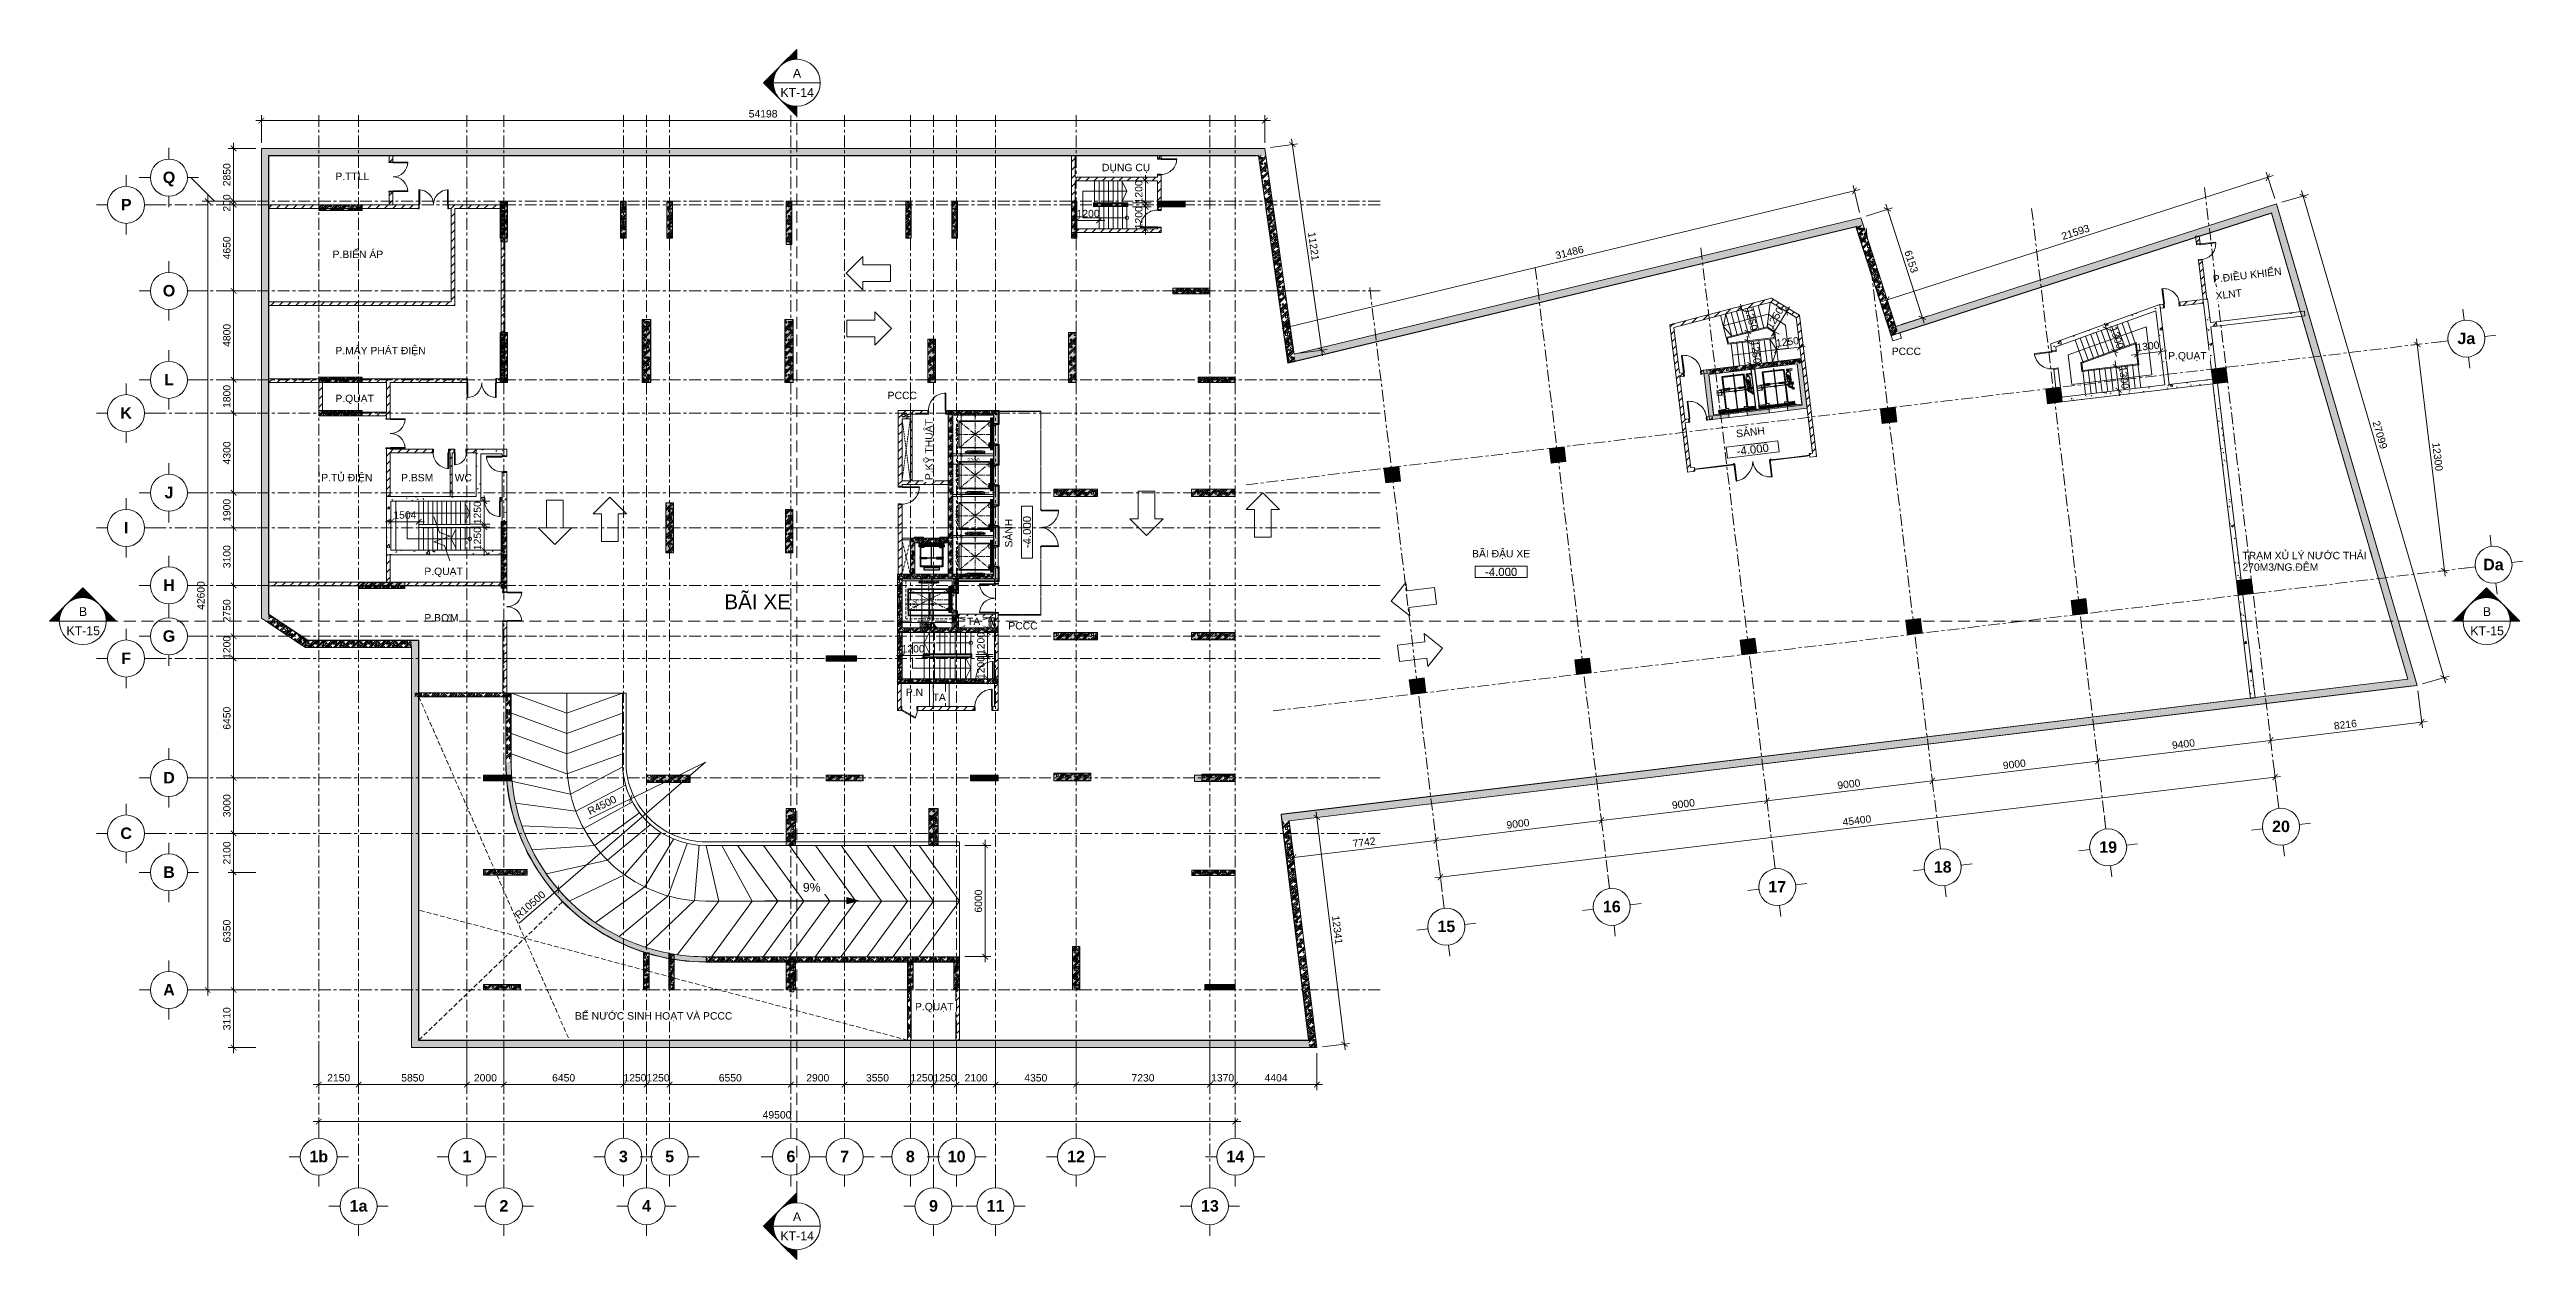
# Model space of a CAD drawing. Header units: millimetres. Extents: x -23040 to 110735, y -14554 to 50786.
import ezdxf
from ezdxf.enums import TextEntityAlignment as Align

# ---------------------------------------------------------------- set-up
doc = ezdxf.new("R2010")
doc.units = ezdxf.units.MM
for name, pattern in [('CENTERX2', [4, 2.5, -0.5, 0.5, -0.5]), ('Dash', [6.35, 3.175, -3.175]), ('Grid Line', [22.225, 12.7, -3.175, 3.175, -3.175]), ('HIDDEN', [0.375, 0.25, -0.125]), ('HIDDEN2', [4.7625, 3.175, -1.5875])]:
    doc.linetypes.add(name, pattern=pattern)
doc.layers.get('DEFPOINTS').update_dxf_attribs({"color": 230, "lineweight": 13})
for name, color, linetype, lineweight in [('A-DETL', 83, 'Continuous', 5), ('A-DETL-GENF', 31, 'Continuous', 5), ('A-DETL-GENF-HDLN', 161, 'Dash', 5), ('A-DETL-THIN', 151, 'Continuous', 5), ('A-GLAZ-CWMG', 55, 'Continuous', 5), ('CHU', 181, 'Continuous', 5), ('Core - tb$0$A.Wall', 2, 'Continuous', 25), ('CUA', 31, 'Continuous', 9), ('DIM', 1, 'Continuous', 5), ('G-ANNO-DIMS', 111, 'Continuous', 5), ('G-ANNO-SYMB', 111, 'Continuous', 5), ('GRA', 211, 'Continuous', 9), ('HATCH', 9, 'Continuous', 9), ('HATCH-1', 8, 'Continuous', 5), ('HATCH-TUONG', 152, 'Continuous', 9), ('KH', 6, 'Continuous', 5), ('KI-HIEU-1', 151, 'Continuous', 9), ('KINH', 152, 'Continuous', 5), ('LAT-GACH', 140, 'Continuous', 13), ('NET CAT', 3, 'Continuous', 5), ('NET THAY 1', 41, 'Continuous', 5), ('NET THAY 2', 55, 'Continuous', 5), ('NET-CAT', 3, 'Continuous', 9), ('NET-THAY', 2, 'Continuous', 15), ('THIET BI', 44, 'Continuous', 5), ('THIET-BI-1', 26, 'Continuous', 5), ('TRUC', 225, 'Continuous', 5)]:
    doc.layers.add(name, color=color, linetype=linetype, lineweight=lineweight)
doc.layers.add('Core - tb$0$CT3 MBT 11-31$0$Nqh-ME-01', color=8, linetype='Continuous')
doc.styles.add('Arial', font='arial.ttf')
doc.styles.add('Arial_13', font='arial.ttf', dxfattribs={"height": 476.25})
doc.styles.add('Arial_14', font='arial.ttf', dxfattribs={"height": 400})
doc.styles.add('Arial_15', font='arial.ttf', dxfattribs={"height": 800})
doc.styles.add('Arial_B', font='arialbd.ttf', dxfattribs={"height": 619.047619})
doc.styles.add('hoistway plan', font='chhbg.shx', dxfattribs={"height": 45})
doc.styles.add('TA1', font='arial.ttf')
doc.dimstyles.new('D_100', dxfattribs={"dimtxt": 220, "dimasz": 150, "dimexe": 150, "dimexo": 150, "dimgap": 80, "dimtad": 1, "dimdec": 0, "dimzin": 9, "dimtxsty": 'TA1', "dimblk": 'ARCHTICK', "dimcen": 1, "dimdle": 150, "dimclrd": 256, "dimclre": 256, "dimclrt": 7, "dimadec": 0, "dimazin": 0, "dimtfac": 1, "dimtdec": 0, "dimtix": 1, "dimtmove": 1, "dimatfit": 3, "dimfxl": 1, "dimtolj": 1, "dimtzin": 0, "dimlwd": -1, "dimlwe": -1, "dimarcsym": 0})
doc.dimstyles.new('D_200_KTx2', dxfattribs={"dimtxt": 400, "dimasz": 300, "dimexe": 300, "dimexo": 300, "dimgap": 160, "dimtad": 1, "dimdec": 0, "dimzin": 9, "dimtxsty": 'TA1', "dimblk": 'ARCHTICK', "dimcen": 1, "dimdle": 300, "dimclrd": 256, "dimclre": 256, "dimclrt": 7, "dimadec": 0, "dimazin": 0, "dimtfac": 1, "dimtdec": 0, "dimtix": 1, "dimtmove": 1, "dimatfit": 3, "dimldrblk": 'ARCHTICK', "dimfxl": 1, "dimtolj": 1, "dimtzin": 0, "dimlwd": -1, "dimlwe": -1, "dimarcsym": 0})
doc.dimstyles.new('hoistway plan', dxfattribs={"dimtxt": 45, "dimasz": 17, "dimexe": 15, "dimexo": 20, "dimgap": 25, "dimtad": 1, "dimdec": 0, "dimzin": 0, "dimdsep": 46, "dimtxsty": 'hoistway plan', "dimblk": 'DOT', "dimcen": 50, "dimclrd": 8, "dimclre": 8, "dimclrt": 3, "dimadec": 0, "dimazin": 0, "dimtfac": 1, "dimtdec": 0, "dimtmove": 1, "dimatfit": 3, "dimfxl": 1, "dimtolj": 1, "dimtzin": 0, "dimarcsym": 0})
pattern_1 = [(45, (95.25, 0), (-476.2456, 476.2456), []), (45, (190.5, 0), (-476.2456, 476.2456), []), (45, (0, 0), (-476.2456, 476.2456), []), (45, (476.25, 0), (-476.2456, 476.2456), []), (45, (571.5, 0), (-476.2456, 476.2456), []), (0, (381, 95.25), (0, 952.5), [95.25, -857.25]), (0, (476.25, 190.5), (0, 952.5), [95.25, -857.25]), (45, (381, 95.25), (0, 952.4912), [134.683, -1212.342]), (45, (476.25, 95.25), (0, 952.4912), [134.683, -1212.342]), (0, (381, 95.25), (0, 952.5), [95.25, -857.25]), (90, (-95.25, 95.25), (-952.5, 6e-14), [95.25, -857.25]), (90, (0, 95.25), (-952.5, 6e-14), [190.5, -762]), (45, (-95.25, 190.5), (0, 952.4912), [134.683, -1212.342]), (90, (762, 381), (-952.5, 6e-14), [95.25, -857.25]), (0, (666.75, 381), (0, 952.5), [95.25, -857.25]), (45, (666.75, 381), (0, 952.4912), [134.683, -1212.342]), (0, (857.25, 95.25), (0, 952.5), [95.25, -857.25]), (0, (857.25, 571.5), (0, 952.5), [95.25, -857.25]), (90, (1047.75, 666.75), (-952.5, 6e-14), [95.25, -857.25]), (45, (857.25, 571.5), (0, 952.4912), [269.367, -1077.659]), (45, (952.5, 571.5), (0, 952.4912), [134.683, -1212.342]), (45, (1143, 762), (0, 952.4912), [134.683, -1212.342]), (0, (1143, 857.25), (0, 952.5), [95.25, -857.25]), (90, (1143, 762), (-952.5, 6e-14), [95.25, -857.25]), (0, (476.25, 762), (0, 952.5), [95.25, -857.25]), (0, (666.75, 857.25), (0, 952.5), [95.25, -857.25]), (90, (571.5, 762), (-952.5, 6e-14), [95.25, -857.25]), (90, (666.75, 762), (-952.5, 6e-14), [95.25, -857.25]), (45, (476.25, 762), (0, 952.4912), [134.684, -1212.342]), (45, (666.75, 762), (0, 952.4912), [134.684, -1212.342]), (135, (119, 214.8), (-952.4912, 6e-14), [134.683, -1212.342]), (135, (238.1, 333.4), (-952.4912, 6e-14), [134.683, -1212.342]), (135, (309.56, 404.8), (-952.4912, 6e-14), [134.683, -1212.342]), (135, (333.4, 428.6), (-952.4912, 6e-14), [134.683, -1212.342]), (135, (381, 476.25), (-952.4912, 6e-14), [134.684, -1212.342]), (135, (404.8, 500.06), (-952.4912, 6e-14), [134.683, -1212.342]), (135, (476.25, 571.5), (-952.4912, 6e-14), [134.684, -1212.342]), (135, (523.9, 619.1), (-952.4912, 6e-14), [134.684, -1212.342]), (45, (119, 214.8), (0, 952.4912), [95.25, -1251.775]), (45, (238.1, 333.4), (0, 952.4912), [67.361, -1279.665]), (45, (404.8, 500.06), (0, 952.4912), [67.361, -1279.665]), (45, (309.56, 595.3), (0, 952.4912), [67.361, -1279.665]), (45, (476.25, 571.5), (0, 952.4912), [67.361, -1279.665]), (45, (381, 666.75), (0, 952.4912), [67.361, -1279.665]), (0, (24.2, 309.5), (0, 952.5), [190.043, -762.457]), (0, (238.1, 523.9), (0, 952.5), [95.25, -857.25])]
pattern_2 = [(45, (95.25, 0), (-476.2456, 476.2456), []), (45, (190.5, 0), (-476.2456, 476.2456), []), (45, (0, 0), (-476.2456, 476.2456), []), (45, (476.25, 0), (-476.2456, 476.2456), []), (45, (571.5, 0), (-476.2456, 476.2456), []), (0, (381, 95.25), (0, 952.5), [95.25, -857.25]), (0, (476.25, 190.5), (0, 952.5), [95.25, -857.25]), (45, (381, 95.25), (0, 952.4912), [134.684, -1212.342]), (45, (476.25, 95.25), (0, 952.4912), [134.684, -1212.342]), (0, (381, 95.25), (0, 952.5), [95.25, -857.25]), (90, (-95.25, 95.25), (-952.5, 6e-14), [95.25, -857.25]), (90, (0, 95.25), (-952.5, 6e-14), [190.5, -762]), (45, (-95.25, 190.5), (0, 952.4912), [134.684, -1212.342]), (90, (762, 381), (-952.5, 6e-14), [95.25, -857.25]), (0, (666.75, 381), (0, 952.5), [95.25, -857.25]), (45, (666.75, 381), (0, 952.4912), [134.683, -1212.342]), (0, (857.25, 95.25), (0, 952.5), [95.25, -857.25]), (0, (857.25, 571.5), (0, 952.5), [95.25, -857.25]), (90, (1047.75, 666.75), (-952.5, 6e-14), [95.25, -857.25]), (45, (857.25, 571.5), (0, 952.4912), [269.367, -1077.659]), (45, (952.5, 571.5), (0, 952.4912), [134.683, -1212.342]), (45, (1143, 762), (0, 952.4912), [134.684, -1212.342]), (0, (1143, 857.25), (0, 952.5), [95.25, -857.25]), (90, (1143, 762), (-952.5, 6e-14), [95.25, -857.25]), (0, (476.25, 762), (0, 952.5), [95.25, -857.25]), (0, (666.75, 857.25), (0, 952.5), [95.25, -857.25]), (90, (571.5, 762), (-952.5, 6e-14), [95.25, -857.25]), (90, (666.75, 762), (-952.5, 6e-14), [95.25, -857.25]), (45, (476.25, 762), (0, 952.4912), [134.684, -1212.342]), (45, (666.75, 762), (0, 952.4912), [134.683, -1212.342]), (135, (119, 214.8), (-952.4912, 6e-14), [134.684, -1212.342]), (135, (238.1, 333.4), (-952.4912, 6e-14), [134.684, -1212.342]), (135, (309.56, 404.8), (-952.4912, 6e-14), [134.684, -1212.342]), (135, (333.4, 428.6), (-952.4912, 6e-14), [134.683, -1212.342]), (135, (381, 476.25), (-952.4912, 6e-14), [134.683, -1212.342]), (135, (404.8, 500.06), (-952.4912, 6e-14), [134.684, -1212.342]), (135, (476.25, 571.5), (-952.4912, 6e-14), [134.683, -1212.342]), (135, (523.9, 619.1), (-952.4912, 6e-14), [134.684, -1212.342]), (45, (119, 214.8), (0, 952.4912), [95.25, -1251.776]), (45, (238.1, 333.4), (0, 952.4912), [67.361, -1279.665]), (45, (404.8, 500.06), (0, 952.4912), [67.361, -1279.665]), (45, (309.56, 595.3), (0, 952.4912), [67.361, -1279.665]), (45, (476.25, 571.5), (0, 952.4912), [67.361, -1279.665]), (45, (381, 666.75), (0, 952.4912), [67.361, -1279.665]), (0, (24.2, 309.5), (0, 952.5), [190.043, -762.457]), (0, (238.1, 523.9), (0, 952.5), [95.25, -857.25])]
pattern_3 = [(240.2551187, (156893.5025, 23438.0964), (5.42651964, -3.10086836), []), (330.2551187, (156893.5025, 23438.0964), (3.10086836, 5.42651964), [])]
pattern_4 = [(225, (281291.963, 17264.836), (4.41941738, -4.41941738), []), (315, (281291.963, 17264.836), (4.41941738, 4.41941738), [])]
pattern_5 = [(240.2551187, (159143.5025, 32413.0964), (5.42651964, -3.10086836), []), (330.2551187, (159143.5025, 32413.0964), (3.10086836, 5.42651964), [])]
pattern_6 = [(240.2551187, (159143.5025, 28013.0964), (5.42651964, -3.10086836), []), (330.2551187, (159143.5025, 28013.0964), (3.10086836, 5.42651964), [])]
pattern_7 = [(240.2551187, (159143.5025, 25813.0964), (5.42651964, -3.10086836), []), (330.2551187, (159143.5025, 25813.0964), (3.10086836, 5.42651964), [])]
pattern_8 = [(45, (0, 0), (-224.5064, 224.5064), [])]
pattern_9 = [(45, (-5.95, 49.65), (-224.5064, 224.5064), [])]
pattern_10 = [(50, (0, 0), (1457.472, -127.512), [152.4, -1676.4]), (355, (0, 0), (-281.942, 1528.454), [121.92, -1341.12]), (100.451, (121.5, -10.6), (1175.541, 1400.933), [129.52, -1424.72]), (46.184, (0, 406.4), (2168.632, -336.342), [228.6, -2514.6]), (96.636, (180.7, 378.4), (1899.22, 1979.42), [194.28, -2137.08]), (351.184, (0, 406.4), (1899.24, 1979.402), [182.88, -2011.68]), (21, (203.2, 304.8), (1212.915, -818.121), [152.4, -1676.4]), (326, (203.2, 304.8), (494.417, 1473.504), [121.92, -1341.12]), (71.451, (304.3, 236.6), (1707.337, 655.37), [129.52, -1424.72]), (37.5, (0, 0), (24.7094, 676.4402), [67.056, -1257.808, 67.056, -1294.384, -1346.2]), (37.5, (0, 0), (24.7094, 676.4402), [-2686.304, 67.056, -1279.144]), (7.5, (0, 0), (534.5577, 801.4443), [67.056, -709.168, 67.056, -1227.328, -513.08]), (7.5, (0, 0), (534.5577, 801.4443), [-2070.608, 67.056, -446.024]), (327.5, (-453.14, 0), (1084.7275, -45.8312), [67.056, -440.944, 67.056, -1517.904, -2103.12]), (327.5, (-453.14, 0), (1084.7275, -45.8312), [-2092.96, 67.056, -2036.064]), (317.5, (-656.3, 0), (1185.035, 203.4135), [67.056, -593.344, 67.056, -985.52, -1493.52]), (317.5, (-656.3, 0), (1185.035, 203.4135), [-1712.976, 67.056, -1426.464])]

msp = doc.modelspace()

# ---------------------------------------------------------------- texts
at = {"layer": 'CHU', "color": 7, "attachment_point": 1, "line_spacing_factor": 0.936439, "bg_fill": 3, "box_fill_scale": 1.25, "bg_fill_color": 256, "bg_fill_true_color": 13158600, "bg_fill_transparency": 0}
for s, insert, char_height, width, style in [('\\pt2540,5080,7620,10160,12700,15240,17780,20320,22860,25400,27940,30480,33020,35560,38100,40640,43180,45720,48260,50800,53340,55880,58420,60960,63500,66040,68580,71120,73660,76200,78740,81280;P.TTLL', (-7603, 44139.6), 400, 1896.78, 'Arial_14'), ('\\pt2540,5080,7620,10160,12700,15240,17780,20320,22860,25400,27940,30480,33020,35560,38100,40640,43180,45720,48260,50800,53340,55880,58420,60960,63500,66040,68580,71120,73660,76200,78740,81280;P.BIẾN ÁP', (-7753.3, 39929.2), 400, 2846.18, 'Arial_14'), ('\\pt2540,5080,7620,10160,12700,15240,17780,20320,22860,25400,27940,30480,33020,35560,38100,40640,43180,45720,48260,50800,53340,55880,58420,60960,63500,66040,68580,71120,73660,76200,78740,81280;P.MÁY PHÁT ĐIỆN', (-7603, 34731.3), 400, 5023.74, 'Arial_14'), ('\\pt2540,5080,7620,10160,12700,15240,17780,20320,22860,25400,27940,30480,33020,35560,38100,40640,43180,45720,48260,50800,53340,55880,58420,60960,63500,66040,68580,71120,73660,76200,78740,81280;BÃI ĐẬU XE', (53790, 23762.6), 400, 5636.183, 'Arial_14'), ('\\pt2540,5080,7620,10160,12700,15240,17780,20320,22860,25400,27940,30480,33020,35560,38100,40640,43180,45720,48260,50800,53340,55880,58420,60960,63500,66040,68580,71120,73660,76200,78740,81280;TRẠM XỦ LÝ NƯỚC THẢI\\P270M3/NG.ĐÊM', (95395.6, 23660.6), 400, 6908.4, 'Arial_14'), ('\\pt2540,5080,7620,10160,12700,15240,17780,20320,22860,25400,27940,30480,33020,35560,38100,40640,43180,45720,48260,50800,53340,55880,58420,60960,63500,66040,68580,71120,73660,76200,78740,81280;BÃI XE', (13402.9, 21362.5), 800, 3688.52, 'Arial_15'), ('\\pt2540,5080,7620,10160,12700,15240,17780,20320,22860,25400,27940,30480,33020,35560,38100,40640,43180,45720,48260,50800,53340,55880,58420,60960,63500,66040,68580,71120,73660,76200,78740,81280;P.BƠM', (-2797.1, 20300), 400, 1910.92, 'Arial_14')]:
    msp.add_mtext(s, dxfattribs=dict(at, insert=insert, char_height=char_height, width=width, style=style))
at = {"layer": 'CHU', "color": 7, "insert": (28562.9, 23897.2), "char_height": 400, "width": 1616, "attachment_point": 1, "rotation": 90, "line_spacing_factor": 0.936439, "style": 'Arial_14', "bg_fill": 3, "box_fill_scale": 1.25, "bg_fill_color": 256, "bg_fill_true_color": 13158600, "bg_fill_transparency": 0}
msp.add_mtext('\\pt2540,5080,7620,10160,12700,15240,17780,20320,22860,25400,27940,30480,33020,35560,38100,40640,43180,45720,48260,50800,53340,55880,58420,60960,63500,66040,68580,71120,73660,76200,78740,81280;SẢNH', dxfattribs=at)
at = {"layer": 'G-ANNO-SYMB', "attachment_point": 2, "line_spacing_factor": 0.941778, "style": 'Arial'}
for s, insert, char_height, width in [('A', (17331.8, 49743.2), 476.2, 443.133), ('KT-14', (17339.8, 48704.1), 476.25, 2240.682), ('B', (-21227.8, 20672.3), 476.2, 443.133), ('B', (108601.6, 20672.3), 476.2, 443.133), ('KT-15', (-21219.8, 19633.2), 476.25, 2240.682), ('KT-15', (108609.7, 19633.2), 476.25, 2240.682), ('A', (17331.8, -12004.2), 476.2, 443.133), ('KT-14', (17339.8, -13043.3), 476.25, 2240.682)]:
    msp.add_mtext(s, dxfattribs=dict(at, insert=insert, char_height=char_height, width=width))
at = {"layer": 'KH', "attachment_point": 2, "line_spacing_factor": 0.941778, "style": 'Arial_B'}
for s, insert, char_height, width in [('\\fArial|b1|i0|c0|p34|;Q', (-16587.2, 44192.4), 619.048, 785.949), ('\\fArial|b1|i0|c0|p34|;P', (-18901.9, 42722.4), 619.048, 668.424), ('\\fArial|b1|i0|c0|p34|;O', (-16587.2, 38072.4), 619.048, 785.949), ('Ja', (107488.1, 35498.8), 619.05, 1116.488), ('\\fArial|b1|i0|c0|p34|;L', (-16587.2, 33272.4), 619.048, 617.007), ('\\fArial|b1|i0|c0|p34|;K', (-18901.9, 31472.4), 619.048, 727.186), ('\\fArial|b1|i0|c0|p34|;J', (-16587.2, 27172.4), 619.048, 558.244), ('\\fArial|b1|i0|c0|p34|;I', (-18901.9, 25272.4), 619.048, 279.122), ('Da', (108951, 23286.1), 619.05, 1285.43), ('\\fArial|b1|i0|c0|p34|;H', (-16587.2, 22172.4), 619.048, 727.186), ('\\fArial|b1|i0|c0|p34|;G', (-16587.2, 19422.4), 619.048, 785.949), ('\\fArial|b1|i0|c0|p34|;F', (-18901.9, 18222.4), 619.048, 617.007), ('\\fArial|b1|i0|c0|p34|;D', (-16587.2, 11772.4), 619.048, 727.186), ('\\fArial|b1|i0|c0|p34|;C', (-18901.9, 8772.4), 619.048, 727.186), ('19', (88143.6, 8025.2), 619.05, 1116.488), ('20', (97476.8, 9143.1), 619.05, 1116.488), ('18', (79207.4, 6954.7), 619.05, 1116.488), ('\\fArial|b1|i0|c0|p34|;B', (-16587.2, 6672.4), 619.048, 727.186), ('17', (70271.3, 5884.3), 619.05, 1116.488), ('16', (61335.2, 4813.9), 619.05, 1116.488), ('15', (52399.1, 3743.5), 619.05, 1116.488), ('\\fArial|b1|i0|c0|p34|;A', (-16587.2, 322.4), 619.048, 705.15), ('1b', (-8499.2, -8682.2), 619.05, 1175.251), ('\\fArial|b1|i0|c0|p34|;1', (-499.2, -8682.2), 619.048, 558.244), ('\\fArial|b1|i0|c0|p34|;3', (7950.8, -8682.2), 619.048, 558.244), ('\\fArial|b1|i0|c0|p34|;5', (10450.8, -8682.2), 619.048, 558.244), ('\\fArial|b1|i0|c0|p34|;6', (17000.8, -8682.2), 619.048, 558.244), ('\\fArial|b1|i0|c0|p34|;7', (19900.8, -8682.2), 619.048, 558.244), ('\\fArial|b1|i0|c0|p34|;8', (23450.8, -8682.2), 619.048, 558.244), ('10', (25950.8, -8682.2), 619.05, 1116.488), ('12', (32400.8, -8682.2), 619.05, 1116.488), ('14', (41000.8, -8682.2), 619.05, 1116.488), ('1a', (-6349.2, -11349.8), 619.05, 1116.488), ('\\fArial|b1|i0|c0|p34|;2', (1500.8, -11349.8), 619.048, 558.244), ('\\fArial|b1|i0|c0|p34|;4', (9200.8, -11349.8), 619.048, 558.244), ('\\fArial|b1|i0|c0|p34|;9', (24700.8, -11349.8), 619.048, 558.244), ('11', (28050.8, -11349.8), 619.05, 1116.488), ('13', (39630.8, -11349.8), 619.05, 1116.488)]:
    msp.add_mtext(s, dxfattribs=dict(at, insert=insert, char_height=char_height, width=width))

# ---------------------------------------------------------------- blocks, each defined once
blk = doc.blocks.new('CUA THANG MAY 1 - CUA THANG MAY 1-986064-MẶT BẰNG HẦM 1')
at = {"layer": 'A-DETL-GENF'}
for p, q in [((-1367, -1175), (-1467, -1175)), ((-1367, -1305), (-1467, -1305)), ((-1367, -1305), (-1379, -1305)), ((-1367, -1205), (-1367, -1175)), ((-1367, -1405), (-1367, -1205)), ((-1289, -1305), (-1367, -1305)), ((-1298, -1305), (-1367, -1305)), ((-1364, -1267), (-1358, -1267)), ((-1364, -1342), (-1364, -1267)), ((-1355, -1300), (-1357, -1268)), ((-1357, -1341), (-1355, -1310)), ((-1333, -1301), (-1354, -1301)), ((-1333, -1309), (-1354, -1309)), ((-1331, -1300), (-1302, -1300)), ((-1302, -1310), (-1331, -1310)), ((-1302, -1300), (-1302, -1310)), ((-1302, -1305), (957, -1305)), ((-980, -125), (-980, -170)), ((-980, -125), (-450, -125)), ((-631, -170), (-980, -170)), ((-631, -2595), (-631, -170)), ((-600, -210), (-450, -210)), ((-600, -2565), (-600, -210)), ((-450, -210), (-450, -125)), ((0, -2726), (0, -125)), ((450, -125), (980, -125)), ((450, -125), (450, -210)), ((450, -210), (600, -210)), ((600, -210), (600, -2565)), ((631, -170), (631, -2595)), ((980, -170), (631, -170)), ((957, -1297), (957, -1313)), ((989, -1297), (957, -1297)), ((957, -1313), (989, -1313)), ((980, -125), (980, -170)), ((990, -1299), (990, -1298)), ((990, -1312), (990, -1311)), ((1007, -1300), (991, -1300)), ((1007, -1310), (991, -1310)), ((1011, -1261), (1008, -1299)), ((1011, -1348), (1008, -1311)), ((1019, -1260), (1012, -1260)), ((1019, -1349), (1019, -1260)), ((1022, -1235), (1032, -1235)), ((1022, -1375), (1022, -1235)), ((1032, -1211), (1282, -1066)), ((1032, -1218), (1282, -1073)), ((1282, -1139), (1032, -1284)), ((1032, -1284), (1032, -1211)), ((1282, -1324), (1032, -1324)), ((1032, -1324), (1032, -1387)), ((1065, -1324), (1065, -1265)), ((1108, -1467), (1108, -1319)), ((1244, -1032), (1244, -1089)), ((1282, -1032), (1244, -1032)), ((1244, -1162), (1244, -1324)), ((1412, -1032), (1282, -1032)), ((1282, -1066), (1309, -1051)), ((1282, -1073), (1309, -1058)), ((1309, -1124), (1282, -1139)), ((1309, -1324), (1282, -1324)), ((1309, -1051), (1309, -1124)), ((1309, -1387), (1309, -1324)), ((-1467, -1435), (-1367, -1435)), ((-1367, -1435), (-1367, -1405)), ((-1358, -1342), (-1364, -1342)), ((631, -2595), (-631, -2595)), ((-600, -1405), (-280, -1405)), ((-600, -1485), (-600, -1405)), ((600, -1445), (-600, -1445)), ((-280, -1485), (-600, -1485)), ((600, -2565), (-600, -2565)), ((-280, -1405), (-280, -1485)), ((600, -1405), (280, -1405)), ((280, -1405), (280, -1485)), ((280, -1485), (600, -1485)), ((600, -1485), (600, -1405)), ((1230, -1439), (989, -1703)), ((998, -1475), (1218, -1475)), ((998, -1775), (998, -1475)), ((1145, -1514), (998, -1598)), ((998, -1598), (1070, -1636)), ((1218, -1775), (998, -1775)), ((1012, -1349), (1019, -1349)), ((1032, -1375), (1022, -1375)), ((1193, -1675), (1022, -1675)), ((1028, -1863), (1282, -1863)), ((1028, -1938), (1028, -1863)), ((1282, -1938), (1028, -1938)), ((1282, -1381), (1032, -1381)), ((1032, -1387), (1282, -1387)), ((1064, -1390), (1064, -1393)), ((1100, -1390), (1064, -1390)), ((1064, -1393), (1100, -1393)), ((1064, -1857), (1100, -1857)), ((1064, -1860), (1064, -1857)), ((1100, -1860), (1064, -1860)), ((1070, -1636), (1218, -1552)), ((1100, -1393), (1100, -1444)), ((1100, -1857), (1100, -1806)), ((1103, -1393), (1103, -1444)), ((1103, -1857), (1103, -1806)), ((1110, -1447), (1106, -1447)), ((1106, -1450), (1110, -1450)), ((1106, -1800), (1110, -1800)), ((1110, -1803), (1106, -1803)), ((1108, -1379), (1108, -1457)), ((1108, -1523), (1108, -1637)), ((1108, -1870), (1108, -1793)), ((1113, -1393), (1113, -1444)), ((1113, -1857), (1113, -1806)), ((1151, -1390), (1116, -1390)), ((1116, -1393), (1151, -1393)), ((1116, -1444), (1116, -1393)), ((1116, -1806), (1116, -1857)), ((1116, -1857), (1151, -1857)), ((1151, -1860), (1116, -1860)), ((1218, -1552), (1145, -1514)), ((1151, -1393), (1151, -1390)), ((1151, -1857), (1151, -1860)), ((1218, -1475), (1218, -1775)), ((1244, -1397), (1244, -1387)), ((1282, -1397), (1244, -1397)), ((1412, -1397), (1282, -1397)), ((1282, -1863), (1412, -1863)), ((1412, -1938), (1282, -1938)), ((1309, -1381), (1282, -1381)), ((1282, -1387), (1309, -1387))]:
    blk.add_line(p, q, dxfattribs=at)
for centre, radius in [((0, -1305), 60), ((1108, -1675), 40)]:
    blk.add_circle(centre, radius, dxfattribs=at)
for centre, radius, start, end in [((-1358, -1268), 1.03, 1.76073, 88.23927), ((-1354, -1300), 1.03, 181.76073, 268.23927), ((-1354, -1310), 1.03, 91.76073, 178.23927), ((-1333, -1300), 1.41, 285, 345), ((-1333, -1310), 1, 60, 120), ((-1332, -1301), 1, 60, 120), ((-1331, -1309), 1.41, 195, 255), ((989, -1298), 1, 0, 90), ((989, -1312), 1, 270, 0), ((991, -1299), 1, 180, 270), ((991, -1311), 1, 90, 180), ((1007, -1299), 1.04, 272.30128, 357.69872), ((1007, -1311), 1.04, 2.30128, 87.69872), ((1012, -1261), 1.04, 92.30128, 177.69872), ((-1358, -1341), 1.03, 271.76073, 358.23927), ((1012, -1348), 1.04, 182.30128, 267.69872), ((1100, -1393), 3, 0, 90), ((1106, -1444), 6, 180, 270), ((1106, -1806), 6, 90, 180), ((1100, -1857), 3, 270, 0), ((1106, -1444), 3, 180, 270), ((1106, -1806), 3, 90, 180), ((1110, -1444), 6, 270, 0), ((1110, -1444), 3, 270, 0), ((1110, -1806), 6, 0, 90), ((1110, -1806), 3, 0, 90), ((1116, -1393), 3, 90, 180), ((1116, -1857), 3, 180, 270)]:
    blk.add_arc(centre, radius, start, end, dxfattribs=at)
at = {"layer": 'CUA'}
for p, q in [((-1176, 135), (-1176, 125)), ((-588, 135), (-1176, 135)), ((-1176, 125), (-588, 125)), ((-588, 125), (-588, 20)), ((0, 20), (-588, 20)), ((-588, 20), (-588, -20)), ((-588, 20), (-578, 20)), ((-578, 20), (-578, 125)), ((587, 20), (0, 20)), ((0, 20), (0, -20)), ((0, -20), (0, 20)), ((577, 125), (577, 20)), ((577, 20), (587, 20)), ((732, 135), (587, 135)), ((587, 20), (587, 125)), ((587, 125), (732, 125)), ((587, -20), (587, 20)), ((-588, -20), (0, -20)), ((0, -20), (587, -20))]:
    blk.add_line(p, q, dxfattribs=at)
for centre, start, end in [((-588, 125), 360, 90), ((587, 125), 90, 180)]:
    blk.add_arc(centre, 10, start, end, dxfattribs=at)
blk = doc.blocks.new('Core - tb$0$CT3 MBT 11-31$0$tm')
at = {"layer": 'Core - tb$0$CT3 MBT 11-31$0$Nqh-ME-01'}
for p, q in [((-1085, -1125), (1073, -1125)), ((-270, -1751), (-270, -281)), ((-130, -1885), (-130, -115)), ((-130, -459), (-130, -150)), ((-130, -469), (-130, -378)), ((854, -538), (854, -1663)), ((854, -538), (892, -538)), ((892, -538), (892, -1663)), ((939, -538), (939, -1663)), ((939, -538), (976, -538)), ((976, -538), (976, -1663)), ((-855, -1896), (-952, -1896)), ((-896, -1896), (-818, -1896)), ((-265, -2019), (-728, -1777)), ((-348, -1896), (-662, -1896)), ((-500, -1981), (-500, -1810)), ((-292, -1896), (-144, -1896)), ((-204, -1896), (-282, -1896)), ((-130, -2125), (-130, -1731)), ((-130, -1818), (-130, -1731)), ((854, -1663), (892, -1663)), ((939, -1663), (976, -1663)), ((957, -2055), (957, -2125))]:
    blk.add_line(p, q, dxfattribs=at)
for points in [[(-970, -494), (800, -494)], [(-970, -1706), (-970, -494)], [(-940, -1675), (-940, -525)], [(-940, -525), (760, -525)], [(-310, -525), (-230, -525)], [(-310, -845), (-310, -525)], [(-230, -845), (-310, -845)], [(-260, -115), (-260, -390)], [(-260, -390), (-230, -390)], [(-30, -390), (-230, -390)], [(-230, -525), (-230, -845)], [(-168, -393), (-93, -393)], [(-168, -399), (-168, -393)], [(-167, -400), (-135, -402)], [(-135, -426), (-135, -455)], [(-135, -455), (-125, -455)], [(-134, -424), (-134, -403)], [(-126, -424), (-126, -403)], [(-125, -402), (-93, -400)], [(-125, -426), (-125, -455)], [(-93, -399), (-93, -393)], [(-30, -390), (0, -390)], [(0, -390), (0, -115)], [(760, -675), (760, -525)], [(845, -675), (760, -675)], [(900, -115), (800, -115)], [(800, -494), (800, -115)], [(845, -115), (845, -2055)], [(900, -115), (900, -2055)], [(930, -2055), (930, -115)], [(930, -115), (985, -115)], [(985, -2055), (985, -115)], [(800, -1706), (-970, -1706)], [(-963, -2125), (-963, -1816)], [(-963, -1816), (-888, -1816)], [(760, -1675), (-940, -1675)], [(-888, -2125), (-888, -1816)], [(-885, -1888), (-885, -1853)], [(-882, -1853), (-885, -1853)], [(-885, -1940), (-885, -1904)], [(-882, -1940), (-885, -1940)], [(-882, -1853), (-882, -1888)], [(-882, -1888), (-831, -1888)], [(-882, -1891), (-831, -1891)], [(-882, -1901), (-831, -1901)], [(-831, -1904), (-882, -1904)], [(-882, -1904), (-882, -1940)], [(-828, -1898), (-828, -1894)], [(-825, -1894), (-825, -1898)], [(-800, -2006), (-800, -1786)], [(-800, -1786), (-300, -1786)], [(-300, -2006), (-800, -2006)], [(-623, -1786), (-661, -1858)], [(-661, -1858), (-377, -2006)], [(-339, -1934), (-623, -1786)], [(-377, -2006), (-339, -1934)], [(-230, -1355), (-310, -1355)], [(-310, -1355), (-310, -1675)], [(-310, -1675), (-230, -1675)], [(-300, -1786), (-300, -2006)], [(-275, -1894), (-275, -1898)], [(-272, -1898), (-272, -1894)], [(-218, -1888), (-269, -1888)], [(-218, -1891), (-269, -1891)], [(-218, -1901), (-269, -1901)], [(-269, -1904), (-218, -1904)], [(-230, -1675), (-230, -1355)], [(-222, -2125), (-222, -2032)], [(-222, -2032), (-212, -2032)], [(-218, -1853), (-218, -1888)], [(-218, -1853), (-215, -1853)], [(-218, -1904), (-218, -1940)], [(-218, -1940), (-215, -1940)], [(-215, -1888), (-215, -1853)], [(-215, -1940), (-215, -1904)], [(-212, -2097), (-212, -1820)], [(-212, -1820), (-149, -1820)], [(-149, -2097), (-212, -2097)], [(-206, -2097), (-206, -1820)], [(-200, -1810), (-60, -1810)], [(-200, -1820), (-200, -1810)], [(-175, -1807), (-175, -1800)], [(-174, -1799), (-136, -1796)], [(-175, -1807), (-86, -1807)], [(-149, -2097), (-149, -1820)], [(-149, -1853), (-90, -1853)], [(13, -2032), (-149, -2032)], [(-138, -1777), (-138, -1745)], [(-138, -1745), (-122, -1745)], [(-137, -1778), (-136, -1778)], [(-135, -1795), (-135, -1779)], [(-125, -1795), (-125, -1779)], [(-124, -1778), (-123, -1778)], [(-86, -1799), (-124, -1796)], [(-122, -1777), (-122, -1745)], [(-109, -1820), (-36, -1820)], [(-109, -1820), (51, -2097)], [(-86, -1807), (-86, -1800)], [(-60, -1820), (-60, -1810)], [(-43, -1820), (117, -2097)], [(-36, -1820), (123, -2097)], [(51, -2097), (123, -2097)], [(143, -2032), (86, -2032)], [(143, -2125), (143, -2032)], [(845, -1525), (760, -1525)], [(760, -1525), (760, -1675)], [(800, -1706), (800, -2055)], [(900, -2055), (800, -2055)], [(930, -2055), (985, -2055)]]:
    blk.add_lwpolyline(points, dxfattribs=at)
for points in [[(-168, -399, 0.3963245), (-167, -400)], [(-134, -403, 0.3963245), (-135, -402)], [(-135, -425, 0.2679492), (-134, -424)], [(-135, -425, 0.2679492), (-135, -426)], [(-125, -402, 0.3963245), (-126, -403)], [(-126, -424, 0.2679492), (-126, -425)], [(-125, -426, 0.2679492), (-126, -425)], [(-93, -400, 0.3963245), (-93, -399)], [(-885, -1888, 0.4142136), (-882, -1891)], [(-882, -1901, 0.4142136), (-885, -1904)], [(-825, -1894, 0.4142136), (-831, -1888)], [(-828, -1894, 0.4142136), (-831, -1891)], [(-831, -1901, 0.4142136), (-828, -1898)], [(-831, -1904, 0.4142136), (-825, -1898)], [(-275, -1894, -0.4142136), (-269, -1888)], [(-269, -1904, -0.4142136), (-275, -1898)], [(-272, -1894, -0.4142136), (-269, -1891)], [(-269, -1901, -0.4142136), (-272, -1898)], [(-215, -1888, -0.4142136), (-218, -1891)], [(-218, -1901, -0.4142136), (-215, -1904)], [(-174, -1799, 0.3908765), (-175, -1800)], [(-138, -1777, 0.4142136), (-137, -1778)], [(-135, -1779, 0.4142136), (-136, -1778)], [(-136, -1796, 0.3908765), (-135, -1795)], [(-124, -1778, 0.4142136), (-125, -1779)], [(-125, -1795, 0.3908765), (-124, -1796)], [(-123, -1778, 0.4142136), (-122, -1777)], [(-86, -1800, 0.3908765), (-86, -1799)]]:
    blk.add_lwpolyline(points, format="xyb", dxfattribs=at)
for centre, radius in [((-130, -1125), 60), ((-500, -1896), 40)]:
    blk.add_circle(centre, radius, dxfattribs=at)
blk = doc.blocks.new('_DOT')
at = {"color": 0, "linetype": 'ByBlock'}
blk.add_line((-0.5, 0), (-1, 0), dxfattribs=at)
at = {"color": 0, "linetype": 'ByBlock', "const_width": 0.5}
blk.add_lwpolyline([(-0.25, 0, 1), (0.25, 0, 1)], format="xyb", close=True, dxfattribs=at)
blk = doc.blocks.new('A$C1F5A74C7')
at = {"color": 0, "lineweight": 5}
for p, q in [((0, 10), (0, 12)), ((0, 10), (21, 10)), ((3, 8), (3, 10)), ((3, 5), (3, 7)), ((5, 91), (10, 94)), ((5, 91), (5, 29)), ((5, 91), (15, 91)), ((6, 78), (5, 75)), ((5, 75), (8, 75)), ((6, 72), (5, 69)), ((5, 69), (8, 69)), ((6, 66), (5, 63)), ((5, 63), (8, 63)), ((6, 60), (5, 57)), ((5, 57), (8, 57)), ((6, 54), (5, 51)), ((5, 51), (8, 51)), ((5, 49), (8, 49)), ((5, 10), (5, 29)), ((8, 5), (5, 5)), ((7, 80), (6, 78)), ((6, 78), (10, 78)), ((8, 73), (6, 72)), ((8, 67), (6, 66)), ((8, 61), (6, 60)), ((8, 55), (6, 54)), ((8, 82), (7, 80)), ((7, 81), (10, 81)), ((7, 80), (10, 80)), ((7, 29), (7, 76)), ((7, 10), (7, 31)), ((7, 9), (7, 10)), ((7, 5), (7, 8)), ((7, 5), (7, 5)), ((9, 84), (8, 82)), ((8, 83), (10, 83)), ((8, 73), (8, 75)), ((8, 69), (8, 67)), ((8, 61), (8, 63)), ((8, 57), (8, 55)), ((8, 51), (8, 49)), ((10, 87), (9, 85)), ((9, 85), (12, 86)), ((10, 5), (9, 5)), ((10, 99), (10, 11)), ((10, 94), (15, 91)), ((10, 87), (12, 85)), ((10, 41), (10, 80)), ((10, 78), (15, 78)), ((10, 41), (11, 41)), ((10, 13), (10, 0)), ((12, 5), (10, 5)), ((11, 84), (13, 84)), ((11, 81), (14, 82)), ((11, 41), (11, 80)), ((11, 80), (14, 80)), ((12, 84), (12, 83)), ((12, 73), (12, 75)), ((12, 75), (15, 75)), ((12, 73), (15, 72)), ((12, 69), (12, 67)), ((12, 69), (15, 69)), ((12, 67), (15, 66)), ((12, 61), (12, 63)), ((12, 63), (15, 63)), ((12, 61), (15, 60)), ((12, 57), (12, 55)), ((12, 57), (15, 57)), ((12, 55), (15, 54)), ((12, 49), (12, 51)), ((12, 51), (15, 51)), ((12, 49), (15, 49)), ((12, 5), (12, 5)), ((13, 82), (14, 80)), ((16, 5), (13, 5)), ((14, 80), (15, 78)), ((14, 29), (14, 76)), ((14, 10), (14, 31)), ((14, 9), (14, 10)), ((14, 5), (14, 8)), ((15, 91), (15, 29)), ((15, 78), (15, 75)), ((15, 72), (15, 69)), ((15, 66), (15, 63)), ((15, 60), (15, 57)), ((15, 54), (15, 51)), ((15, 10), (15, 29)), ((18, 10), (18, 8)), ((18, 7), (18, 5)), ((21, 10), (21, 12))]:
    blk.add_line(p, q, dxfattribs=at)
for centre, radius, start, end in [((5, 7), 2.77, 227.34885, 309.05244), ((10, 15), 10.9, 250.52917, 255.5659), ((10, 15), 10.9, 263.50995, 276.49074), ((10, 15), 10.9, 284.16714, 289.47152), ((16, 7), 2.77, 230.845, 312.6565)]:
    blk.add_arc(centre, radius, start, end, dxfattribs=at)
blk = doc.blocks.new('*U46')
for p, q in [((11, 0), (11, 0)), ((12, 0), (11, 0)), ((12, 0), (12, 0)), ((14, 0), (13, 0)), ((14, 3), (14, 4)), ((14, 2), (14, 3)), ((14, 2), (14, 2)), ((14, 0), (14, 1)), ((14, 0), (14, -1)), ((14, 0), (15, 0)), ((16, 0), (16, 0)), ((17, 0), (17, 0)), ((17, 0), (18, 0)), ((48, 10), (48, -10)), ((14, -2), (14, -3)), ((14, -2), (14, -2)), ((14, -3), (14, -4))]:
    blk.add_line(p, q)
blk.add_lwpolyline([(50, 10), (9, 10, 0.4142147), (7, 8), (7, -8, 0.4142136), (9, -10), (50, -10)], format="xyb")
for radius in [2.9, 0.712]:
    blk.add_circle((14, 0), radius)
at = {"extrusion": (0, 0, -1), "xscale": 0.3999999999068677, "yscale": 0.3999999999068677, "zscale": -0.4, "rotation": 90.00000000000001}
blk.add_blockref('A$C1F5A74C7', (-43, -4), dxfattribs=at)
blk = doc.blocks.new('_ArchTick')
at = {"color": 0, "const_width": 0.15}
blk.add_lwpolyline([(-0.5, -0.5), (0.5, 0.5)], dxfattribs=at)
blk = doc.blocks.new('*D73')
at = {"layer": 'DEFPOINTS', "color": 0, "transparency": 16777216}
for p in [(1329, 5550), (1329, 3000), (1329, 3000)]:
    blk.add_point(p, dxfattribs=at)
at = {"layer": 'DIM', "transparency": 16777216}
blk.add_line((1329, 5700), (1329, 2850), dxfattribs=at)
at = {"layer": 'DIM', "transparency": 16777216, "xscale": 150, "yscale": 150, "zscale": 150}
for p, rotation in [((1329, 5550), 89.99999999999993), ((1329, 3000), 269.9999999999999)]:
    blk.add_blockref('_ArchTick', p, dxfattribs=dict(at, rotation=rotation))
at = {"layer": 'DIM', "color": 7, "transparency": 16777216, "insert": (944, 4225), "char_height": 220, "attachment_point": 5, "rotation": 90, "style": 'TA1'}
blk.add_mtext('\\A1;2550', dxfattribs=at)
blk = doc.blocks.new('*D74')
at = {"layer": 'DEFPOINTS', "color": 0, "transparency": 16777216}
for p in [(250, 3301), (2950, 3301), (2950, 3301)]:
    blk.add_point(p, dxfattribs=at)
at = {"layer": 'DIM', "transparency": 16777216}
blk.add_line((100, 3301), (3100, 3301), dxfattribs=at)
at = {"layer": 'DIM', "transparency": 16777216, "xscale": 150, "yscale": 150, "zscale": 150}
for p, rotation in [((250, 3301), 179.9999999999999), ((2950, 3301), 359.9999999999999)]:
    blk.add_blockref('_ArchTick', p, dxfattribs=dict(at, rotation=rotation))
at = {"layer": 'DIM', "color": 7, "transparency": 16777216, "insert": (1600, 3493), "char_height": 220, "attachment_point": 5, "style": 'TA1'}
blk.add_mtext('\\A1;2700', dxfattribs=at)
blk = doc.blocks.new('*D68')
at = {"layer": 'DEFPOINTS', "color": 0, "transparency": 16777216}
for p in [(3443, 7900), (3443, 7900), (3443, 5800)]:
    blk.add_point(p, dxfattribs=at)
at = {"layer": 'DIM', "transparency": 16777216}
blk.add_line((3443, 5650), (3443, 8050), dxfattribs=at)
at = {"layer": 'DIM', "transparency": 16777216, "xscale": 150, "yscale": 150, "zscale": 150}
for p, rotation in [((3443, 7900), 89.9999999999999), ((3443, 5800), 269.9999999999999)]:
    blk.add_blockref('_ArchTick', p, dxfattribs=dict(at, rotation=rotation))
at = {"layer": 'DIM', "color": 7, "transparency": 16777216, "insert": (3251, 6850), "char_height": 220, "attachment_point": 5, "rotation": 90, "style": 'TA1'}
blk.add_mtext('\\A1;2100', dxfattribs=at)
blk = doc.blocks.new('*D69')
at = {"layer": 'DEFPOINTS', "color": 0, "transparency": 16777216}
for p in [(3000, 11850), (3000, 11850), (5200, 11850)]:
    blk.add_point(p, dxfattribs=at)
at = {"layer": 'DIM', "transparency": 16777216}
blk.add_line((5350, 11850), (2850, 11850), dxfattribs=at)
at = {"layer": 'DIM', "transparency": 16777216, "xscale": 150, "yscale": 150, "zscale": 150}
for p, rotation in [((3000, 11850), 179.9999999999999), ((5200, 11850), 359.9999999999999)]:
    blk.add_blockref('_ArchTick', p, dxfattribs=dict(at, rotation=rotation))
at = {"layer": 'DIM', "color": 7, "transparency": 16777216, "insert": (4100, 12042), "char_height": 220, "attachment_point": 5, "style": 'TA1'}
blk.add_mtext('\\A1;2200', dxfattribs=at)
blk = doc.blocks.new('*D70')
at = {"layer": 'DEFPOINTS', "color": 0, "transparency": 16777216}
for p in [(3443, 10100), (3443, 10100), (3443, 8000)]:
    blk.add_point(p, dxfattribs=at)
at = {"layer": 'DIM', "transparency": 16777216}
blk.add_line((3443, 7850), (3443, 10250), dxfattribs=at)
at = {"layer": 'DIM', "transparency": 16777216, "xscale": 150, "yscale": 150, "zscale": 150}
for p, rotation in [((3443, 10100), 89.9999999999999), ((3443, 8000), 269.9999999999999)]:
    blk.add_blockref('_ArchTick', p, dxfattribs=dict(at, rotation=rotation))
at = {"layer": 'DIM', "color": 7, "transparency": 16777216, "insert": (3251, 9050), "char_height": 220, "attachment_point": 5, "rotation": 90, "style": 'TA1'}
blk.add_mtext('\\A1;2100', dxfattribs=at)
blk = doc.blocks.new('*D71')
at = {"layer": 'DEFPOINTS', "color": 0, "transparency": 16777216}
for p in [(3443, 12300), (3443, 12300), (3443, 10200)]:
    blk.add_point(p, dxfattribs=at)
at = {"layer": 'DIM', "transparency": 16777216}
blk.add_line((3443, 10050), (3443, 12450), dxfattribs=at)
at = {"layer": 'DIM', "transparency": 16777216, "xscale": 150, "yscale": 150, "zscale": 150}
for p, rotation in [((3443, 12300), 89.9999999999999), ((3443, 10200), 269.9999999999999)]:
    blk.add_blockref('_ArchTick', p, dxfattribs=dict(at, rotation=rotation))
at = {"layer": 'DIM', "color": 7, "transparency": 16777216, "insert": (3251, 11250), "char_height": 220, "attachment_point": 5, "rotation": 90, "style": 'TA1'}
blk.add_mtext('\\A1;2100', dxfattribs=at)
blk = doc.blocks.new('*D72')
at = {"layer": 'DEFPOINTS', "color": 0, "transparency": 16777216}
for p in [(3443, 14500), (3443, 14500), (3443, 12400)]:
    blk.add_point(p, dxfattribs=at)
at = {"layer": 'DIM', "transparency": 16777216}
blk.add_line((3443, 12250), (3443, 14650), dxfattribs=at)
at = {"layer": 'DIM', "transparency": 16777216, "xscale": 150, "yscale": 150, "zscale": 150}
for p, rotation in [((3443, 14500), 89.9999999999999), ((3443, 12400), 269.9999999999999)]:
    blk.add_blockref('_ArchTick', p, dxfattribs=dict(at, rotation=rotation))
at = {"layer": 'DIM', "color": 7, "transparency": 16777216, "insert": (3251, 13450), "char_height": 220, "attachment_point": 5, "rotation": 90, "style": 'TA1'}
blk.add_mtext('\\A1;2100', dxfattribs=at)
blk = doc.blocks.new('A$C02D11954')
at = {"layer": 'Core - tb$0$CT3 MBT 11-31$0$Nqh-ME-01'}
for p, q in [((-1575, -91), (-1575, -36)), ((-1575, -221), (-1575, -121)), ((-249, -836), (-1550, -836)), ((-1463, -45), (-337, -45)), ((-1463, -82), (-1463, -45)), ((-1463, -82), (-337, -82)), ((-1463, -130), (-337, -130)), ((-1463, -167), (-1463, -130)), ((-1463, -167), (-337, -167)), ((-900, -1294), (-900, 0)), ((-337, -45), (-337, -82)), ((-337, -167), (-337, -130)), ((-225, -91), (-225, -36))]:
    blk.add_line(p, q, dxfattribs=at)
for points in [[(-225, -36), (-1575, -36)], [(-225, -91), (-1575, -91)], [(-1575, -121), (-225, -121), (-225, -221)], [(-1575, -176), (-225, -176)], [(-1506, -221), (-1575, -221)], [(-1506, -1294), (-1506, -221)], [(-294, -1294), (-1506, -1294)], [(-1475, -1264), (-1475, -261)], [(-1325, -261), (-1475, -261)], [(-1475, -876), (-1475, -796)], [(-1475, -796), (-1155, -796)], [(-1155, -876), (-1475, -876)], [(-325, -1264), (-1475, -1264)], [(-1325, -176), (-1325, -261)], [(-1155, -796), (-1155, -876)], [(-645, -796), (-645, -876)], [(-325, -796), (-645, -796)], [(-645, -876), (-325, -876)], [(-475, -176), (-475, -261)], [(-475, -261), (-325, -261)], [(-325, -261), (-325, -1264)], [(-325, -876), (-325, -796)], [(-294, -221), (-294, -1294)], [(-294, -221), (-225, -221)]]:
    blk.add_lwpolyline(points, dxfattribs=at)
blk.add_lwpolyline([(-500, -1339), (-500, -1482), (-1298, -1482), (-1298, -1339)], close=True, dxfattribs=at)
blk = doc.blocks.new('THANG  BO 2 - THANG  BO 2-372145-MẶT BẰNG HẦM 1')
at = {"layer": 'A-DETL-GENF'}
for p, q in [((33072, 41697), (33072, 43137)), ((33072, 43137), (35447, 43137)), ((33697, 43697), (33697, 42497)), ((33947, 43697), (33947, 42497)), ((34197, 43697), (34197, 42497)), ((34447, 43697), (34447, 42497)), ((34697, 43697), (34697, 42497)), ((34947, 43697), (34947, 42497)), ((35185, 43653), (35447, 43137)), ((35197, 43697), (35197, 42497)), ((35447, 43137), (35202, 42613)), ((35448, 41697), (33072, 41697)), ((33647, 42497), (35498, 42500)), ((33648, 42297), (33647, 42497)), ((35498, 42300), (33648, 42297)), ((33697, 42447), (35448, 42450)), ((33698, 42347), (33697, 42447)), ((35448, 42350), (33698, 42347)), ((35498, 42300), (33698, 42297)), ((33948, 41097), (33948, 42297)), ((34198, 41097), (34198, 42297)), ((34448, 41097), (34448, 42297)), ((34698, 41097), (34698, 42297)), ((34948, 41097), (34948, 42297)), ((35198, 41097), (35198, 42297)), ((35448, 42450), (35448, 42350)), ((35448, 41097), (35448, 42297)), ((35498, 42500), (35498, 42300)), ((-4049, 26377), (-4049, 23742)), ((-3424, 24352), (-3424, 25752)), ((-3424, 25752), (-49, 25752)), ((-2799, 25127), (-2799, 26377)), ((-2799, 26377), (-2799, 25127)), ((-2549, 25127), (-2549, 26377)), ((-2549, 26377), (-2549, 25127)), ((-2299, 25127), (-2299, 26377)), ((-2299, 26377), (-2299, 25127)), ((-2049, 25127), (-2049, 26377)), ((-2049, 26377), (-2049, 25127)), ((-1981, 25541), (-1676, 24704)), ((-1799, 25127), (-1799, 26377)), ((-1799, 26377), (-1799, 25127)), ((-1549, 25127), (-1549, 26377)), ((-1549, 26377), (-1549, 25127)), ((-1299, 25127), (-1299, 26377)), ((-1299, 26377), (-1299, 25127)), ((-1049, 25127), (-1049, 26377)), ((-1049, 26377), (-1049, 25127)), ((-799, 25127), (-799, 26377)), ((-799, 26377), (-799, 25127)), ((-549, 25127), (-549, 26377)), ((-549, 26377), (-549, 25127)), ((-311, 25236), (-49, 25752)), ((-299, 25127), (-299, 26377)), ((-299, 26377), (-299, 25127)), ((-49, 25752), (-294, 26276)), ((-49, 26377), (-49, 25127)), ((-48, 24352), (-3424, 24352)), ((-2798, 24977), (-2799, 25127)), ((-49, 25127), (-2799, 25127)), ((-48, 24977), (-2798, 24977)), ((-2798, 24977), (-2798, 23742)), ((-2798, 23742), (-2798, 24977)), ((-2548, 24977), (-2548, 23742)), ((-2548, 23742), (-2548, 24977)), ((-2298, 24977), (-2298, 23742)), ((-2298, 23742), (-2298, 24977)), ((-2048, 24977), (-2048, 23742)), ((-2048, 23742), (-2048, 24977)), ((-1108, 24512), (-1989, 24192)), ((-1989, 24192), (-1420, 24000)), ((-1798, 24977), (-1798, 24261)), ((-1798, 24261), (-1798, 24977)), ((-1798, 24261), (-1798, 24127)), ((-1798, 24127), (-1798, 24261)), ((-1798, 24127), (-1798, 23742)), ((-1798, 23742), (-1798, 24127)), ((-1676, 24704), (-1108, 24512)), ((-1548, 24977), (-1548, 24661)), ((-1548, 24661), (-1548, 24977)), ((-1548, 24661), (-1548, 24352)), ((-1548, 24352), (-1548, 24661)), ((-1548, 24352), (-1548, 24043)), ((-1548, 24043), (-1548, 24352)), ((-1298, 24977), (-1298, 24577)), ((-1298, 24577), (-1298, 24977)), ((-1298, 24577), (-1298, 24443)), ((-1298, 24443), (-1298, 24577)), ((-1298, 24443), (-1298, 23742)), ((-1298, 23742), (-1298, 24443)), ((-1048, 24977), (-1048, 23742)), ((-1048, 23742), (-1048, 24977)), ((-1048, 24352), (-802, 24876)), ((-786, 23836), (-1048, 24352)), ((-798, 24977), (-798, 23742)), ((-798, 23742), (-798, 24977)), ((-548, 24977), (-548, 23742)), ((-548, 23742), (-548, 24977)), ((-298, 24977), (-298, 23742)), ((-298, 23742), (-298, 24977)), ((-48, 23742), (-48, 24977)), ((-48, 23742), (-48, 24977)), ((-1548, 24043), (-1548, 23742)), ((-1548, 23742), (-1548, 24043)), ((-1420, 24000), (-1115, 23163))]:
    blk.add_line(p, q, dxfattribs=at)
for centre in [(35448, 41697), (-48, 24360)]:
    blk.add_circle(centre, 100, dxfattribs=at)
blk = doc.blocks.new('*D51')
at = {"layer": 'DEFPOINTS', "color": 0, "transparency": 16777216}
for p in [(-599, 26400), (436, 26400), (-599, 25150)]:
    blk.add_point(p, dxfattribs=at)
at = {"layer": 'DIM', "transparency": 16777216}
for p, q in [((-299, 26400), (736, 26400)), ((436, 26400), (436, 26700)), ((436, 25150), (436, 26400)), ((-299, 25150), (736, 25150)), ((436, 25150), (436, 24850))]:
    blk.add_line(p, q, dxfattribs=at)
at = {"layer": 'DIM', "transparency": 16777216, "xscale": 300, "yscale": 300, "zscale": 300}
for p, rotation in [((436, 26400), 270), ((436, 25150), 90)]:
    blk.add_blockref('_ArchTick', p, dxfattribs=dict(at, rotation=rotation))
at = {"layer": 'DIM', "color": 7, "transparency": 16777216, "insert": (71, 25775), "char_height": 400, "attachment_point": 5, "rotation": 90, "style": 'TA1'}
blk.add_mtext('\\A1;1250', dxfattribs=at)
blk = doc.blocks.new('*D52')
at = {"layer": 'DEFPOINTS', "color": 0, "transparency": 16777216}
for p in [(-599, 25000), (-599, 23750), (436, 23750)]:
    blk.add_point(p, dxfattribs=at)
at = {"layer": 'DIM', "transparency": 16777216}
for p, q in [((-299, 25000), (736, 25000)), ((436, 25000), (436, 25300)), ((436, 25000), (436, 23750)), ((-299, 23750), (736, 23750)), ((436, 23750), (436, 23450))]:
    blk.add_line(p, q, dxfattribs=at)
at = {"layer": 'DIM', "transparency": 16777216, "xscale": 300, "yscale": 300, "zscale": 300}
for p, rotation in [((436, 25000), 270), ((436, 23750), 90)]:
    blk.add_blockref('_ArchTick', p, dxfattribs=dict(at, rotation=rotation))
at = {"layer": 'DIM', "color": 7, "transparency": 16777216, "insert": (71, 24375), "char_height": 400, "attachment_point": 5, "rotation": 90, "style": 'TA1'}
blk.add_mtext('\\A1;1250', dxfattribs=at)
blk = doc.blocks.new('*D53')
at = {"layer": 'DEFPOINTS', "color": 0, "transparency": 16777216}
for p in [(26689, 18010), (27624, 18010), (26689, 16810)]:
    blk.add_point(p, dxfattribs=at)
at = {"layer": 'DIM', "transparency": 16777216}
for p, q in [((26989, 18010), (27924, 18010)), ((27624, 18010), (27624, 18310)), ((27624, 16810), (27624, 18010)), ((26989, 16810), (27924, 16810)), ((27624, 16810), (27624, 16510))]:
    blk.add_line(p, q, dxfattribs=at)
at = {"layer": 'DIM', "transparency": 16777216, "xscale": 300, "yscale": 300, "zscale": 300}
for p, rotation in [((27624, 18010), 270), ((27624, 16810), 90)]:
    blk.add_blockref('_ArchTick', p, dxfattribs=dict(at, rotation=rotation))
at = {"layer": 'DIM', "color": 7, "transparency": 16777216, "insert": (27260, 17410), "char_height": 400, "attachment_point": 5, "rotation": 90, "style": 'TA1'}
blk.add_mtext('\\A1;1200', dxfattribs=at)
blk = doc.blocks.new('*D54')
at = {"layer": 'DEFPOINTS', "color": 0, "transparency": 16777216}
for p in [(26689, 19310), (27624, 19310), (26689, 18110)]:
    blk.add_point(p, dxfattribs=at)
at = {"layer": 'DIM', "transparency": 16777216}
for p, q in [((26989, 19310), (27924, 19310)), ((27624, 19310), (27624, 19610)), ((27624, 18110), (27624, 19310)), ((26989, 18110), (27924, 18110)), ((27624, 18110), (27624, 17810))]:
    blk.add_line(p, q, dxfattribs=at)
at = {"layer": 'DIM', "transparency": 16777216, "xscale": 300, "yscale": 300, "zscale": 300}
for p, rotation in [((27624, 19310), 270), ((27624, 18110), 90)]:
    blk.add_blockref('_ArchTick', p, dxfattribs=dict(at, rotation=rotation))
at = {"layer": 'DIM', "color": 7, "transparency": 16777216, "insert": (27260, 18710), "char_height": 400, "attachment_point": 5, "rotation": 90, "style": 'TA1'}
blk.add_mtext('\\A1;1200', dxfattribs=at)
blk = doc.blocks.new('*D55')
at = {"layer": 'DEFPOINTS', "color": 0, "transparency": 16777216}
for p in [(23001, 18060), (23001, 18060), (24201, 18060)]:
    blk.add_point(p, dxfattribs=at)
at = {"layer": 'DIM', "transparency": 16777216}
for p, q in [((23001, 18060), (22701, 18060)), ((24201, 18060), (23001, 18060)), ((24201, 18060), (24501, 18060))]:
    blk.add_line(p, q, dxfattribs=at)
at = {"layer": 'DIM', "transparency": 16777216, "xscale": 300, "yscale": 300, "zscale": 300}
blk.add_blockref('_ArchTick', (23001, 18060), dxfattribs=at)
at = {"layer": 'DIM', "transparency": 16777216, "xscale": 300, "yscale": 300, "zscale": 300, "rotation": 180}
blk.add_blockref('_ArchTick', (24201, 18060), dxfattribs=at)
at = {"layer": 'DIM', "color": 7, "transparency": 16777216, "insert": (23601, 18424), "char_height": 400, "attachment_point": 5, "style": 'TA1'}
blk.add_mtext('\\A1;1200', dxfattribs=at)
blk = doc.blocks.new('*D56')
at = {"layer": 'DEFPOINTS', "color": 0, "transparency": 16777216}
for p in [(68364, 36737), (68364, 36737), (68681, 35528)]:
    blk.add_point(p, dxfattribs=at)
at = {"layer": 'DIM', "transparency": 16777216}
for p, q in [((68364, 36737), (68288, 37027)), ((68681, 35528), (68364, 36737)), ((68681, 35528), (68757, 35237))]:
    blk.add_line(p, q, dxfattribs=at)
at = {"layer": 'DIM', "transparency": 16777216, "xscale": 300, "yscale": 300, "zscale": 300}
for p, rotation in [((68364, 36737), 284.6628127972338), ((68681, 35528), 104.6628127972337)]:
    blk.add_blockref('_ArchTick', p, dxfattribs=dict(at, rotation=rotation))
at = {"layer": 'DIM', "color": 7, "transparency": 16777216, "insert": (68875, 36225), "char_height": 400, "attachment_point": 5, "rotation": 284.66281, "style": 'TA1'}
blk.add_mtext('\\A1;1250', dxfattribs=at)
blk = doc.blocks.new('*D57')
at = {"layer": 'DEFPOINTS', "color": 0, "transparency": 16777216}
for p in [(68679, 35015), (68828, 33774), (68828, 33774)]:
    blk.add_point(p, dxfattribs=at)
at = {"layer": 'DIM', "transparency": 16777216}
for p, q in [((68679, 35015), (68643, 35313)), ((68679, 35015), (68828, 33774)), ((68828, 33774), (68864, 33477))]:
    blk.add_line(p, q, dxfattribs=at)
at = {"layer": 'DIM', "transparency": 16777216, "xscale": 300, "yscale": 300, "zscale": 300}
for p, rotation in [((68679, 35015), 276.8424161083585), ((68828, 33774), 96.84241610835856)]:
    blk.add_blockref('_ArchTick', p, dxfattribs=dict(at, rotation=rotation))
at = {"layer": 'DIM', "color": 7, "transparency": 16777216, "insert": (69115, 34438), "char_height": 400, "attachment_point": 5, "rotation": 276.84242, "style": 'TA1'}
blk.add_mtext('\\A1;1250', dxfattribs=at)
blk = doc.blocks.new('*D58')
at = {"layer": 'DEFPOINTS', "color": 0, "transparency": 16777216}
for p in [(70576, 36752), (70776, 36630), (69924, 35685)]:
    blk.add_point(p, dxfattribs=at)
at = {"layer": 'DIM', "transparency": 16777216}
for p, q in [((70124, 35563), (70776, 36630)), ((70776, 36630), (70932, 36886)), ((70832, 36595), (71032, 36473)), ((70124, 35563), (69968, 35307)), ((70180, 35529), (70380, 35407))]:
    blk.add_line(p, q, dxfattribs=at)
at = {"layer": 'DIM', "transparency": 16777216, "xscale": 300, "yscale": 300, "zscale": 300}
for p, rotation in [((70776, 36630), 238.5692311629327), ((70124, 35563), 58.56923116293272)]:
    blk.add_blockref('_ArchTick', p, dxfattribs=dict(at, rotation=rotation))
at = {"layer": 'DIM', "color": 7, "transparency": 16777216, "insert": (70139, 36286), "char_height": 400, "attachment_point": 5, "rotation": 58.56923, "style": 'TA1'}
blk.add_mtext('\\A1;1250', dxfattribs=at)
blk = doc.blocks.new('*D59')
at = {"layer": 'DEFPOINTS', "color": 0, "transparency": 16777216}
for p in [(70244, 34567), (71485, 34716), (71485, 34716)]:
    blk.add_point(p, dxfattribs=at)
at = {"layer": 'DIM', "transparency": 16777216}
for p, q in [((70244, 34567), (69946, 34531)), ((70244, 34567), (71485, 34716)), ((71485, 34716), (71783, 34751))]:
    blk.add_line(p, q, dxfattribs=at)
at = {"layer": 'DIM', "transparency": 16777216, "xscale": 300, "yscale": 300, "zscale": 300}
for p, rotation in [((71485, 34716), 186.8306492592339), ((70244, 34567), 6.830649259233876)]:
    blk.add_blockref('_ArchTick', p, dxfattribs=dict(at, rotation=rotation))
at = {"layer": 'DIM', "color": 7, "transparency": 16777216, "insert": (70821, 35003), "char_height": 400, "attachment_point": 5, "rotation": 6.83065, "style": 'TA1'}
blk.add_mtext('\\A1;1250', dxfattribs=at)
blk = doc.blocks.new('*D60')
at = {"layer": 'DEFPOINTS', "color": 0, "transparency": 16777216}
for p in [(88051, 35721), (88051, 35721), (88490, 34498)]:
    blk.add_point(p, dxfattribs=at)
at = {"layer": 'DIM', "transparency": 16777216}
for p, q in [((88051, 35721), (87949, 36004)), ((88490, 34498), (88051, 35721)), ((88490, 34498), (88592, 34216))]:
    blk.add_line(p, q, dxfattribs=at)
at = {"layer": 'DIM', "transparency": 16777216, "xscale": 300, "yscale": 300, "zscale": 300}
for p, rotation in [((88051, 35721), 289.7621072089743), ((88490, 34498), 109.7621072089742)]:
    blk.add_blockref('_ArchTick', p, dxfattribs=dict(at, rotation=rotation))
at = {"layer": 'DIM', "color": 7, "transparency": 16777216, "insert": (88613, 35233), "char_height": 400, "attachment_point": 5, "rotation": 289.76211, "style": 'TA1'}
blk.add_mtext('\\A1;1300', dxfattribs=at)
blk = doc.blocks.new('*D61')
at = {"layer": 'DEFPOINTS', "color": 0, "transparency": 16777216}
for p in [(88558, 33676), (88713, 32385), (88713, 32385)]:
    blk.add_point(p, dxfattribs=at)
at = {"layer": 'DIM', "transparency": 16777216}
for p, q in [((88558, 33676), (88522, 33974)), ((88558, 33676), (88713, 32385)), ((88713, 32385), (88748, 32087))]:
    blk.add_line(p, q, dxfattribs=at)
at = {"layer": 'DIM', "transparency": 16777216, "xscale": 300, "yscale": 300, "zscale": 300}
for p, rotation in [((88558, 33676), 276.8306492592347), ((88713, 32385), 96.83064925923468)]:
    blk.add_blockref('_ArchTick', p, dxfattribs=dict(at, rotation=rotation))
at = {"layer": 'DIM', "color": 7, "transparency": 16777216, "insert": (88997, 33074), "char_height": 400, "attachment_point": 5, "rotation": 276.83065, "style": 'TA1'}
blk.add_mtext('\\A1;1300', dxfattribs=at)
blk = doc.blocks.new('*D62')
at = {"layer": 'DEFPOINTS', "color": 0, "transparency": 16777216}
for p in [(89689, 34326), (90980, 34480), (90980, 34480)]:
    blk.add_point(p, dxfattribs=at)
at = {"layer": 'DIM', "transparency": 16777216}
for p, q in [((89689, 34326), (89391, 34290)), ((89689, 34326), (90980, 34480)), ((90980, 34480), (91277, 34516))]:
    blk.add_line(p, q, dxfattribs=at)
at = {"layer": 'DIM', "transparency": 16777216, "xscale": 300, "yscale": 300, "zscale": 300}
for p, rotation in [((89689, 34326), 6.830649259234116), ((90980, 34480), 186.8306492592341)]:
    blk.add_blockref('_ArchTick', p, dxfattribs=dict(at, rotation=rotation))
at = {"layer": 'DIM', "color": 7, "transparency": 16777216, "insert": (90291, 34765), "char_height": 400, "attachment_point": 5, "rotation": 6.83065, "style": 'TA1'}
blk.add_mtext('\\A1;1300', dxfattribs=at)
blk = doc.blocks.new('*D63')
at = {"layer": 'DEFPOINTS', "color": 0, "transparency": 16777216}
for p in [(32451, 41562), (32451, 41100), (33651, 41100)]:
    blk.add_point(p, dxfattribs=at)
at = {"layer": 'DIM', "transparency": 16777216}
for p, q in [((32451, 41562), (32151, 41562)), ((32451, 41400), (32451, 41862)), ((33651, 41562), (32451, 41562)), ((33651, 41400), (33651, 41862)), ((33651, 41562), (33951, 41562))]:
    blk.add_line(p, q, dxfattribs=at)
at = {"layer": 'DIM', "transparency": 16777216, "xscale": 300, "yscale": 300, "zscale": 300}
blk.add_blockref('_ArchTick', (32451, 41562), dxfattribs=at)
at = {"layer": 'DIM', "transparency": 16777216, "xscale": 300, "yscale": 300, "zscale": 300, "rotation": 180}
blk.add_blockref('_ArchTick', (33651, 41562), dxfattribs=at)
at = {"layer": 'DIM', "color": 7, "transparency": 16777216, "insert": (33051, 41926), "char_height": 400, "attachment_point": 5, "style": 'TA1'}
blk.add_mtext('\\A1;1200', dxfattribs=at)
blk = doc.blocks.new('*D64')
at = {"layer": 'DEFPOINTS', "color": 0, "transparency": 16777216}
for p in [(35151, 42300), (36152, 42300), (35151, 41100)]:
    blk.add_point(p, dxfattribs=at)
at = {"layer": 'DIM', "transparency": 16777216}
for p, q in [((35451, 42300), (36452, 42300)), ((36152, 42300), (36152, 42600)), ((36152, 41100), (36152, 42300)), ((35451, 41100), (36452, 41100)), ((36152, 41100), (36152, 40800))]:
    blk.add_line(p, q, dxfattribs=at)
at = {"layer": 'DIM', "transparency": 16777216, "xscale": 300, "yscale": 300, "zscale": 300}
for p, rotation in [((36152, 42300), 270), ((36152, 41100), 90)]:
    blk.add_blockref('_ArchTick', p, dxfattribs=dict(at, rotation=rotation))
at = {"layer": 'DIM', "color": 7, "transparency": 16777216, "insert": (35787, 41700), "char_height": 400, "attachment_point": 5, "rotation": 90, "style": 'TA1'}
blk.add_mtext('\\A1;1200', dxfattribs=at)
blk = doc.blocks.new('*D65')
at = {"layer": 'DEFPOINTS', "color": 0, "transparency": 16777216}
for p in [(35151, 43700), (36152, 43700), (35151, 42500)]:
    blk.add_point(p, dxfattribs=at)
at = {"layer": 'DIM', "transparency": 16777216}
for p, q in [((35451, 43700), (36452, 43700)), ((36152, 43700), (36152, 44000)), ((36152, 42500), (36152, 43700)), ((35451, 42500), (36452, 42500)), ((36152, 42500), (36152, 42200))]:
    blk.add_line(p, q, dxfattribs=at)
at = {"layer": 'DIM', "transparency": 16777216, "xscale": 300, "yscale": 300, "zscale": 300}
for p, rotation in [((36152, 43700), 270), ((36152, 42500), 90)]:
    blk.add_blockref('_ArchTick', p, dxfattribs=dict(at, rotation=rotation))
at = {"layer": 'DIM', "color": 7, "transparency": 16777216, "insert": (35787, 43100), "char_height": 400, "attachment_point": 5, "rotation": 90, "style": 'TA1'}
blk.add_mtext('\\A1;1200', dxfattribs=at)
blk = doc.blocks.new('*D66')
at = {"layer": 'DEFPOINTS', "color": 0, "transparency": 16777216}
for p in [(-4599, 25480), (-3096, 25480), (-4599, 25285)]:
    blk.add_point(p, dxfattribs=at)
at = {"layer": 'DIM', "transparency": 16777216}
for p, q in [((-2796, 25285), (-4899, 25285)), ((-4599, 25180), (-4599, 24985)), ((-3096, 25180), (-3096, 24985))]:
    blk.add_line(p, q, dxfattribs=at)
at = {"layer": 'DIM', "transparency": 16777216, "xscale": 300, "yscale": 300, "zscale": 300, "rotation": 180}
blk.add_blockref('_ArchTick', (-4599, 25285), dxfattribs=at)
at = {"layer": 'DIM', "transparency": 16777216, "xscale": 300, "yscale": 300, "zscale": 300}
blk.add_blockref('_ArchTick', (-3096, 25285), dxfattribs=at)
at = {"layer": 'DIM', "color": 7, "transparency": 16777216, "insert": (-3848, 25650), "char_height": 400, "attachment_point": 5, "style": 'TA1'}
blk.add_mtext('\\A1;1504', dxfattribs=at)
blk = doc.blocks.new('THANG  BO 3 - THANG  BO 3-371141-MẶT BẰNG HẦM 2')
at = {"layer": 'A-DETL-GENF'}
for p, q in [((46585, 18924), (46269, 20133)), ((46766, 18971), (46924, 20305)), ((44549, 18397), (44237, 19601)), ((44388, 19025), (46818, 19661)), ((44527, 19677), (44395, 18997)), ((44395, 18997), (44844, 18468)), ((44844, 18468), (44527, 19677)), ((44543, 18396), (46766, 18971)), ((44604, 18360), (46758, 18917)), ((45134, 18544), (44818, 19753)), ((45424, 18620), (45108, 19829)), ((45715, 18696), (45398, 19905)), ((46005, 18772), (45688, 19981)), ((46295, 18848), (45979, 20057)), ((47111, 18701), (46758, 18917)), ((47158, 18731), (46766, 18971)), ((46818, 19661), (47747, 19070)), ((47158, 18731), (47203, 18356)), ((47747, 19070), (47895, 17833)), ((67224, 18982), (63024, 17473)), ((65243, 17553), (64804, 18776)), ((65525, 17654), (65086, 18878)), ((65808, 17756), (65368, 18979)), ((66090, 17857), (65650, 19081)), ((66372, 17959), (65933, 19182)), ((66655, 18060), (66215, 19284)), ((67535, 16385), (67224, 18982)), ((44634, 18047), (44543, 18396)), ((44671, 18102), (44604, 18360)), ((47203, 18356), (44634, 18047)), ((47147, 18399), (44671, 18102)), ((44820, 18070), (44969, 16829)), ((47895, 17833), (44894, 17449)), ((45118, 18105), (45267, 16864)), ((45416, 18141), (45565, 16900)), ((45714, 18177), (45862, 16936)), ((46011, 18213), (46160, 16972)), ((46309, 18248), (46458, 17007)), ((46607, 18284), (46756, 17043)), ((46905, 18320), (47277, 17735)), ((46905, 18320), (47054, 17079)), ((47277, 17735), (47054, 17079)), ((47111, 18701), (47147, 18399)), ((47203, 18356), (47352, 17115)), ((63024, 17473), (63216, 15868)), ((63831, 17046), (63392, 18269)), ((64114, 17147), (63674, 18371)), ((66697, 18128), (63704, 17053)), ((66655, 18060), (63758, 17019)), ((64396, 17249), (63957, 18472)), ((64678, 17350), (64239, 18574)), ((64961, 17452), (64521, 18675)), ((66785, 16975), (66655, 18060)), ((66840, 16931), (66697, 18128)), ((63216, 15868), (67535, 16385)), ((63704, 17053), (63762, 16562)), ((63758, 17019), (63806, 16618)), ((63762, 16562), (66840, 16931)), ((63806, 16618), (66785, 16975)), ((63806, 16618), (63961, 15327)), ((64104, 16654), (64258, 15363)), ((64402, 16689), (64556, 15399)), ((64700, 16725), (64854, 15434)), ((64997, 16761), (65152, 15470)), ((65295, 16796), (65450, 15506)), ((65593, 16832), (65748, 15541)), ((65891, 16868), (66046, 15577)), ((66189, 16903), (66344, 15613)), ((66487, 16939), (66641, 15648)), ((66785, 16975), (66939, 15684)), ((1781, 1918), (607, 1918)), ((607, 1918), (607, 1315)), ((1565, 2599), (1231, 1918)), ((1231, 2468), (1231, -35)), ((1231, 1918), (1511, 1343)), ((1511, 2468), (1511, 1315)), ((1791, 2468), (1791, 2076)), ((1791, 1891), (1791, 1315)), ((1792, 2076), (1792, 2468)), ((1792, 2468), (1792, 2076)), ((3751, 1918), (1867, 1918)), ((1867, 1918), (3751, 1918)), ((3751, 1918), (1867, 1918)), ((2071, 2468), (2071, 1474)), ((2351, 2468), (2351, 1315)), ((2631, 2468), (2631, 1315)), ((2911, 2468), (2911, 1315)), ((3191, 2468), (3191, 1315)), ((3471, 2468), (3471, 1311)), ((3751, 2468), (3751, 1261)), ((607, 1115), (607, 540)), ((607, 540), (3751, 540)), ((1181, 1115), (1181, 1315)), ((1181, 1315), (3801, 1315)), ((3801, 1115), (1181, 1115)), ((1231, 1165), (1231, 1265)), ((1231, 1265), (3751, 1265)), ((3751, 1165), (1231, 1165)), ((1511, 1115), (1511, -35)), ((1791, 1115), (1791, -35)), ((2071, 1115), (2071, -35)), ((2351, 1115), (2351, -35)), ((2631, 1118), (2631, -32)), ((2911, 1118), (2911, -32)), ((3191, 1118), (3191, -32)), ((3471, 1118), (3471, -31)), ((3751, 540), (3471, 1115)), ((3471, -31), (3751, 540)), ((3751, 1265), (3751, 1165)), ((3751, 1118), (3751, -32)), ((3801, 1315), (3801, 1115))]:
    blk.add_line(p, q, dxfattribs=at)
for centre in [(3751, 1918), (3752, 1918), (3752, 1918)]:
    blk.add_circle(centre, 100, dxfattribs=at)
blk = doc.blocks.new('*U76')
at = {"color": 7, "ltscale": 30, "true_color": 0xffffff, "insert": (520, 350), "char_height": 200, "attachment_point": 5, "bg_fill": 3, "box_fill_scale": 1.25, "bg_fill_color": 256, "bg_fill_true_color": 13158600, "bg_fill_transparency": 0}
blk.add_mtext('\\A1;.      ..', dxfattribs=at)
blk.add_lwpolyline([(-200, 200), (1200, 200), (1200, 500), (-200, 500)], close=True)
at = {"color": 7, "style": 'Arial'}
blk.add_attdef('±0.000', text='', height=220, dxfattribs=at).set_placement((500, 350), align=Align.MIDDLE)
blk = doc.blocks.new('CUA 1 CANH MO - 2 - Type 1000-504031-MẶT BẰNG HẦM 1')
at = {"layer": 'CUA', "lineweight": 5}
for p, q in [((-369, 102), (-399, 102)), ((-399, 102), (-399, -98)), ((-369, 61), (-369, 102)), ((-349, 61), (-369, 61)), ((-349, -98), (-349, 61)), ((571, 61), (551, 61)), ((551, 61), (551, -98)), ((601, 102), (571, 102)), ((571, 102), (571, 61)), ((601, -98), (601, 102)), ((-399, -98), (-349, -98)), ((551, -98), (601, -98))]:
    blk.add_line(p, q, dxfattribs=at)
at = {"layer": 'CUA'}
for p, q in [((-368, 1040), (-328, 1040)), ((-368, 102), (-368, 1040)), ((-328, 102), (-368, 102)), ((-328, 1040), (-328, 102))]:
    blk.add_line(p, q, dxfattribs=at)
at = {"layer": 'CUA', "lineweight": 5}
blk.add_arc((-368, 102), 938, 359.5, 90, dxfattribs=at)
blk = doc.blocks.new('CUA 2 CANH MO KHUNG NHOM - 1 - Type 1-400777-MẶT BẰNG HẦM 1')
at = {"layer": 'CUA', "lineweight": 5}
for p, q in [((-689, 122), (-709, 122)), ((-709, 122), (-709, 102)), ((-709, 102), (-699, 102)), ((-699, 102), (-699, -98)), ((-689, 81), (-689, 122)), ((-669, 81), (-689, 81)), ((-669, -118), (-669, 81)), ((891, 81), (871, 81)), ((871, 81), (871, -118)), ((911, 122), (891, 122)), ((891, 122), (891, 81)), ((901, -98), (901, 102)), ((901, 102), (911, 102)), ((911, 102), (911, 122)), ((-699, -98), (-709, -98)), ((-709, -98), (-709, -118)), ((-709, -118), (-669, -118)), ((871, -118), (911, -118)), ((911, -98), (901, -98)), ((911, -118), (911, -98))]:
    blk.add_line(p, q, dxfattribs=at)
at = {"layer": 'CUA'}
for p, q in [((-688, 911), (-648, 911)), ((-688, 122), (-688, 911)), ((-648, 122), (-688, 122)), ((-648, 911), (-648, 122)), ((850, 911), (850, 122)), ((890, 911), (850, 911)), ((850, 122), (890, 122)), ((890, 122), (890, 911))]:
    blk.add_line(p, q, dxfattribs=at)
at = {"layer": 'CUA', "lineweight": 5}
for centre, start, end in [((-688, 122), 359.5, 90), ((890, 122), 90, 180.5)]:
    blk.add_arc(centre, 788, start, end, dxfattribs=at)
blk = doc.blocks.new('CUA 2 CANH MO KHUNG NHOM - 1 - Type 1-402315-MẶT BẰNG HẦM 1')
at = {"layer": 'CUA', "lineweight": 5}
for p, q in [((-689, 122), (-709, 122)), ((-709, 122), (-709, 102)), ((-709, 102), (-699, 102)), ((-699, 102), (-699, -98)), ((-689, 81), (-689, 122)), ((-669, 81), (-689, 81)), ((-669, -118), (-669, 81)), ((891, 81), (871, 81)), ((871, 81), (871, -118)), ((911, 122), (891, 122)), ((891, 122), (891, 81)), ((901, -98), (901, 102)), ((901, 102), (911, 102)), ((911, 102), (911, 122)), ((-699, -98), (-709, -98)), ((-709, -98), (-709, -118)), ((-709, -118), (-669, -118)), ((871, -118), (911, -118)), ((911, -98), (901, -98)), ((911, -118), (911, -98))]:
    blk.add_line(p, q, dxfattribs=at)
at = {"layer": 'CUA'}
for p, q in [((-688, 911), (-648, 911)), ((-688, 122), (-688, 911)), ((-648, 122), (-688, 122)), ((-648, 911), (-648, 122)), ((850, 911), (850, 122)), ((890, 911), (850, 911)), ((850, 122), (890, 122)), ((890, 122), (890, 911))]:
    blk.add_line(p, q, dxfattribs=at)
at = {"layer": 'CUA', "lineweight": 5}
for centre, start, end in [((-688, 122), 359.5, 90), ((890, 122), 90, 180.5)]:
    blk.add_arc(centre, 788, start, end, dxfattribs=at)
blk = doc.blocks.new('CUA 1 CANH MO - 2 - Type 1-393659-MẶT BẰNG HẦM 1')
at = {"layer": 'CUA', "lineweight": 5}
for p, q in [((-319, 102), (-349, 102)), ((-349, 102), (-349, -98)), ((-319, 61), (-319, 102)), ((-299, 61), (-319, 61)), ((-299, -98), (-299, 61)), ((521, 61), (501, 61)), ((501, 61), (501, -98)), ((551, 102), (521, 102)), ((521, 102), (521, 61)), ((551, -98), (551, 102)), ((-349, -98), (-299, -98)), ((501, -98), (551, -98))]:
    blk.add_line(p, q, dxfattribs=at)
at = {"layer": 'CUA'}
for p, q in [((-318, 940), (-278, 940)), ((-318, 102), (-318, 940)), ((-278, 102), (-318, 102)), ((-278, 940), (-278, 102))]:
    blk.add_line(p, q, dxfattribs=at)
at = {"layer": 'CUA', "lineweight": 5}
blk.add_arc((-318, 102), 838, 359.5, 90, dxfattribs=at)
blk = doc.blocks.new('CUA 1 CANH MO - 2 - Type 1000-504051-MẶT BẰNG HẦM 1')
at = {"layer": 'CUA', "lineweight": 5}
for p, q in [((-369, 102), (-399, 102)), ((-399, 102), (-399, -98)), ((-369, 61), (-369, 102)), ((-349, 61), (-369, 61)), ((-349, -98), (-349, 61)), ((571, 61), (551, 61)), ((551, 61), (551, -98)), ((601, 102), (571, 102)), ((571, 102), (571, 61)), ((601, -98), (601, 102)), ((-399, -98), (-349, -98)), ((551, -98), (601, -98))]:
    blk.add_line(p, q, dxfattribs=at)
at = {"layer": 'CUA'}
for p, q in [((-368, 1040), (-328, 1040)), ((-368, 102), (-368, 1040)), ((-328, 102), (-368, 102)), ((-328, 1040), (-328, 102))]:
    blk.add_line(p, q, dxfattribs=at)
at = {"layer": 'CUA', "lineweight": 5}
blk.add_arc((-368, 102), 938, 359.5, 90, dxfattribs=at)
blk = doc.blocks.new('Railing - Railing-489562-MẶT BẰNG HẦM 1')
at = {"layer": 'NET THAY 1'}
for p, q in [((13227, 8000), (16751, 8000)), ((17251, 8000), (24451, 8000)), ((24951, 8000), (26101, 8000)), ((26101, 8000), (26101, 7800))]:
    blk.add_line(p, q, dxfattribs=at)
blk = doc.blocks.new('CUA 1 CANH MO - 2 - Type 1-499902-MẶT BẰNG HẦM 1')
at = {"layer": 'CUA', "lineweight": 5}
for p, q in [((-349, -127), (-349, 123)), ((-349, 123), (-299, 123)), ((-299, 123), (-299, -86)), ((501, 123), (551, 123)), ((501, -86), (501, 123)), ((551, 123), (551, -127)), ((-319, -127), (-349, -127)), ((-319, -86), (-319, -127)), ((-299, -86), (-319, -86)), ((521, -86), (501, -86)), ((521, -127), (521, -86)), ((551, -127), (521, -127))]:
    blk.add_line(p, q, dxfattribs=at)
at = {"layer": 'CUA'}
for p, q in [((-278, -127), (-318, -127)), ((-318, -127), (-318, -965)), ((-318, -965), (-278, -965)), ((-278, -965), (-278, -127))]:
    blk.add_line(p, q, dxfattribs=at)
at = {"layer": 'CUA', "lineweight": 5}
blk.add_arc((-318, -127), 838, 270, 0.5, dxfattribs=at)
blk = doc.blocks.new('CUA 1 CANH MO - 2 - Type 700-540130-MẶT BẰNG HẦM 1')
at = {"layer": 'CUA', "lineweight": 5}
for p, q in [((-249, -102), (-249, 98)), ((-249, 98), (-199, 98)), ((-199, 98), (-199, -61)), ((401, 98), (451, 98)), ((401, -61), (401, 98)), ((451, 98), (451, -102)), ((-219, -102), (-249, -102)), ((-219, -61), (-219, -102)), ((-199, -61), (-219, -61)), ((421, -61), (401, -61)), ((421, -102), (421, -61)), ((451, -102), (421, -102))]:
    blk.add_line(p, q, dxfattribs=at)
at = {"layer": 'CUA'}
for p, q in [((-178, -102), (-218, -102)), ((-218, -102), (-218, -740)), ((-218, -740), (-178, -740)), ((-178, -740), (-178, -102))]:
    blk.add_line(p, q, dxfattribs=at)
at = {"layer": 'CUA', "lineweight": 5}
blk.add_arc((-218, -102), 638, 270, 0.5, dxfattribs=at)
blk = doc.blocks.new('CUA 1 CANH MO - 2 - Type 1000-501896-MẶT BẰNG HẦM 1')
at = {"layer": 'CUA', "lineweight": 5}
for p, q in [((-399, -102), (-399, 98)), ((-399, 98), (-349, 98)), ((-349, 98), (-349, -61)), ((551, 98), (601, 98)), ((551, -61), (551, 98)), ((601, 98), (601, -102)), ((-369, -102), (-399, -102)), ((-369, -61), (-369, -102)), ((-349, -61), (-369, -61)), ((571, -61), (551, -61)), ((571, -102), (571, -61)), ((601, -102), (571, -102))]:
    blk.add_line(p, q, dxfattribs=at)
at = {"layer": 'CUA'}
for p, q in [((-328, -102), (-368, -102)), ((-368, -102), (-368, -1040)), ((-368, -1040), (-328, -1040)), ((-328, -1040), (-328, -102))]:
    blk.add_line(p, q, dxfattribs=at)
at = {"layer": 'CUA', "lineweight": 5}
blk.add_arc((-368, -102), 938, 270, 0.5, dxfattribs=at)
blk = doc.blocks.new('CUA 1 CANH MO - 2 - Type 1000-502030-MẶT BẰNG HẦM 1')
at = {"layer": 'CUA', "lineweight": 5}
for p, q in [((-399, -102), (-399, 98)), ((-399, 98), (-349, 98)), ((-349, 98), (-349, -61)), ((551, 98), (601, 98)), ((551, -61), (551, 98)), ((601, 98), (601, -102)), ((-369, -102), (-399, -102)), ((-369, -61), (-369, -102)), ((-349, -61), (-369, -61)), ((571, -61), (551, -61)), ((571, -102), (571, -61)), ((601, -102), (571, -102))]:
    blk.add_line(p, q, dxfattribs=at)
at = {"layer": 'CUA'}
for p, q in [((-328, -102), (-368, -102)), ((-368, -102), (-368, -1040)), ((-368, -1040), (-328, -1040)), ((-328, -1040), (-328, -102))]:
    blk.add_line(p, q, dxfattribs=at)
at = {"layer": 'CUA', "lineweight": 5}
for start, end in [(270, 359.99716), (359.99716, 0.5)]:
    blk.add_arc((-368, -102), 938, start, end, dxfattribs=at)
blk = doc.blocks.new('CUA 1 CANH MO - 2 - Type 1-502491-MẶT BẰNG HẦM 1')
at = {"layer": 'CUA', "lineweight": 5}
for p, q in [((-349, -102), (-349, 98)), ((-349, 98), (-299, 98)), ((-299, 98), (-299, -61)), ((501, 98), (551, 98)), ((501, -61), (501, 98)), ((551, 98), (551, -102)), ((-319, -102), (-349, -102)), ((-319, -61), (-319, -102)), ((-299, -61), (-319, -61)), ((521, -61), (501, -61)), ((521, -102), (521, -61)), ((551, -102), (521, -102))]:
    blk.add_line(p, q, dxfattribs=at)
at = {"layer": 'CUA'}
for p, q in [((-298, -68), (-318, -102)), ((-318, -102), (408, -521)), ((428, -487), (-298, -68)), ((408, -521), (428, -487))]:
    blk.add_line(p, q, dxfattribs=at)
at = {"layer": 'CUA', "lineweight": 5}
blk.add_arc((-318, -102), 838, 330, 0.5, dxfattribs=at)
blk = doc.blocks.new('CUA 1 CANH MO - 2 - Type 1000-530896-MẶT BẰNG HẦM 1')
at = {"layer": 'CUA', "lineweight": 5}
for p, q in [((-399, -127), (-399, 123)), ((-399, 123), (-349, 123)), ((-349, 123), (-349, -86)), ((551, 123), (601, 123)), ((551, -86), (551, 123)), ((601, 123), (601, -127)), ((-369, -127), (-399, -127)), ((-369, -86), (-369, -127)), ((-349, -86), (-369, -86)), ((571, -86), (551, -86)), ((571, -127), (571, -86)), ((601, -127), (571, -127))]:
    blk.add_line(p, q, dxfattribs=at)
at = {"layer": 'CUA'}
for p, q in [((-328, -127), (-368, -127)), ((-368, -127), (-368, -1065)), ((-368, -1065), (-328, -1065)), ((-328, -1065), (-328, -127))]:
    blk.add_line(p, q, dxfattribs=at)
at = {"layer": 'CUA', "lineweight": 5}
blk.add_arc((-368, -127), 938, 270, 0.5, dxfattribs=at)
blk = doc.blocks.new('System Panel - Glazed-524808-MẶT BẰNG HẦM 1')
at = {"layer": 'KINH', "lineweight": 9}
for p, q in [((55, 6), (-55, 6)), ((-55, 6), (-55, -6)), ((55, -6), (55, 6)), ((-55, -6), (55, -6))]:
    blk.add_line(p, q, dxfattribs=at)
blk = doc.blocks.new('System Panel - Glazed-519213-MẶT BẰNG HẦM 1')
at = {"layer": 'KINH', "lineweight": 9}
for p, q in [((485, 6), (-485, 6)), ((-485, 6), (-485, -6)), ((485, -6), (485, 6)), ((-485, -6), (485, -6))]:
    blk.add_line(p, q, dxfattribs=at)
blk = doc.blocks.new('System Panel - Glazed-525290-MẶT BẰNG HẦM 1')
at = {"layer": 'KINH', "lineweight": 9}
for p, q in [((492, 6), (-492, 6)), ((-492, 6), (-492, -6)), ((492, -6), (492, 6)), ((-492, -6), (492, -6))]:
    blk.add_line(p, q, dxfattribs=at)
blk = doc.blocks.new('Rectangular Mullion - 30mm Square-524804-MẶT BẰNG HẦM 1')
at = {"layer": 'A-GLAZ-CWMG'}
for p, q in [((65915, 28146), (65806, 28133)), ((65918, 28117), (65809, 28104)), ((65915, 28146), (65916, 28138)), ((65917, 28126), (65918, 28117))]:
    blk.add_line(p, q, dxfattribs=at)
blk = doc.blocks.new('Rectangular Mullion - 30mm Square-519291-MẶT BẰNG HẦM 1')
at = {"layer": 'A-GLAZ-CWMG'}
for p, q in [((66923, 28267), (65945, 28150)), ((65946, 28141), (65945, 28150)), ((65948, 28120), (65947, 28129)), ((66926, 28237), (65948, 28120))]:
    blk.add_line(p, q, dxfattribs=at)
blk = doc.blocks.new('Rectangular Mullion - 30mm Square-525288-MẶT BẰNG HẦM 1')
at = {"layer": 'A-GLAZ-CWMG'}
for p, q in [((67945, 28390), (66923, 28267)), ((67948, 28360), (66926, 28237)), ((67945, 28390), (67948, 28360))]:
    blk.add_line(p, q, dxfattribs=at)
blk = doc.blocks.new('Rectangular Mullion - 30mm Square-519318-MẶT BẰNG HẦM 1')
at = {"layer": 'A-GLAZ-CWMG'}
for p, q in [((70894, 28743), (69887, 28622)), ((69890, 28592), (69887, 28622)), ((70898, 28713), (69890, 28592))]:
    blk.add_line(p, q, dxfattribs=at)
blk = doc.blocks.new('Rectangular Mullion - 30mm Square-519319-MẶT BẰNG HẦM 1')
at = {"layer": 'A-GLAZ-CWMG'}
for p, q in [((71887, 28862), (70894, 28743)), ((71891, 28832), (70898, 28713))]:
    blk.add_line(p, q, dxfattribs=at)
blk = doc.blocks.new('CUA 1 CANH MO - 2 - Type 1-540443-MẶT BẰNG HẦM 1')
at = {"layer": 'CUA', "lineweight": 5}
for p, q in [((-319, 102), (-349, 102)), ((-349, 102), (-349, -98)), ((-319, 61), (-319, 102)), ((-299, 61), (-319, 61)), ((-299, -98), (-299, 61)), ((521, 61), (501, 61)), ((501, 61), (501, -98)), ((551, 102), (521, 102)), ((521, 102), (521, 61)), ((551, -98), (551, 102)), ((-349, -98), (-299, -98)), ((501, -98), (551, -98))]:
    blk.add_line(p, q, dxfattribs=at)
at = {"layer": 'CUA'}
for p, q in [((-318, 940), (-278, 940)), ((-318, 102), (-318, 940)), ((-278, 102), (-318, 102)), ((-278, 940), (-278, 102))]:
    blk.add_line(p, q, dxfattribs=at)
at = {"layer": 'CUA', "lineweight": 5}
blk.add_arc((-318, 102), 838, 359.5, 90, dxfattribs=at)
blk = doc.blocks.new('CUA 1 CANH MO - 2 - Type 1000-V1-MẶT BẰNG HẦM 1')
at = {"layer": 'CUA', "lineweight": 5}
for p, q in [((-399, -102), (-399, 98)), ((-399, 98), (-349, 98)), ((-349, 98), (-349, -61)), ((551, 98), (601, 98)), ((551, -61), (551, 98)), ((601, 98), (601, -102)), ((-369, -102), (-399, -102)), ((-369, -61), (-369, -102)), ((-349, -61), (-369, -61)), ((571, -61), (551, -61)), ((571, -102), (571, -61)), ((601, -102), (571, -102))]:
    blk.add_line(p, q, dxfattribs=at)
at = {"layer": 'CUA'}
for p, q in [((-328, -102), (-368, -102)), ((-368, -102), (-368, -1040)), ((-368, -1040), (-328, -1040)), ((-328, -1040), (-328, -102))]:
    blk.add_line(p, q, dxfattribs=at)
at = {"layer": 'CUA', "lineweight": 5}
blk.add_arc((-368, -102), 938, 270, 0.5, dxfattribs=at)
blk = doc.blocks.new('TU PCCC - TU PCCC-552662-MẶT BẰNG HẦM 1')
at = {"layer": 'THIET BI'}
for p, q in [((0, 0), (500, 0)), ((0, 0), (0, -300)), ((500, -300), (500, 0)), ((500, -300), (0, -300))]:
    blk.add_line(p, q, dxfattribs=at)
blk = doc.blocks.new('Family1 - Family1-551139-MẶT BẰNG HẦM 1')
at = {"layer": 'A-DETL-GENF'}
for p, q in [((450, 3350), (0, 3350)), ((0, 3350), (0, 0)), ((450, 0), (450, 3350)), ((0, 0), (450, 0))]:
    blk.add_line(p, q, dxfattribs=at)
at = {"layer": 'A-DETL-GENF-HDLN'}
for p, q in [((0, 3350), (450, 1)), ((0, 0), (450, 3349))]:
    blk.add_line(p, q, dxfattribs=at)
blk = doc.blocks.new('Family1 - Family1-551140-MẶT BẰNG HẦM 1')
at = {"layer": 'A-DETL-GENF'}
for p, q in [((450, 150), (0, 150)), ((0, 150), (0, 0)), ((0, 0), (450, 0)), ((450, 0), (450, 150))]:
    blk.add_line(p, q, dxfattribs=at)
at = {"layer": 'A-DETL-GENF-HDLN'}
for p, q in [((0, 150), (450, 1)), ((0, 0), (450, 149))]:
    blk.add_line(p, q, dxfattribs=at)
blk = doc.blocks.new('Family1 - Family1-551141-MẶT BẰNG HẦM 1')
at = {"layer": 'A-DETL-GENF'}
for p, q in [((450, 1850), (0, 1850)), ((0, 1850), (0, 0)), ((450, 0), (450, 1850)), ((0, 0), (450, 0))]:
    blk.add_line(p, q, dxfattribs=at)
at = {"layer": 'A-DETL-GENF-HDLN'}
for p, q in [((0, 1850), (450, 1)), ((0, 0), (450, 1849))]:
    blk.add_line(p, q, dxfattribs=at)
blk = doc.blocks.new('Family1 - Family1-551142-MẶT BẰNG HẦM 1')
at = {"layer": 'A-DETL-GENF'}
for p, q in [((1650, 550), (0, 550)), ((0, 550), (0, 0)), ((0, 0), (1650, 0)), ((1650, 0), (1650, 550))]:
    blk.add_line(p, q, dxfattribs=at)
at = {"layer": 'A-DETL-GENF-HDLN'}
for p, q in [((0, 550), (1650, 1)), ((0, 0), (1650, 549))]:
    blk.add_line(p, q, dxfattribs=at)
blk = doc.blocks.new('Family1 - Family1-551143-MẶT BẰNG HẦM 1')
at = {"layer": 'A-DETL-GENF'}
for p, q in [((200, 550), (0, 550)), ((0, 550), (0, 0)), ((0, 0), (200, 0)), ((200, 0), (200, 550))]:
    blk.add_line(p, q, dxfattribs=at)
at = {"layer": 'A-DETL-GENF-HDLN'}
for p, q in [((0, 550), (200, 1)), ((0, 0), (200, 549))]:
    blk.add_line(p, q, dxfattribs=at)
blk = doc.blocks.new('AROW - AROW-548896-MẶT BẰNG HẦM 1')
at = {"layer": 'A-DETL-GENF'}
for p, q in [((0, 0), (900, 900)), ((900, -900), (0, 0)), ((900, 900), (900, 450)), ((900, 450), (2400, 450)), ((2400, 450), (2400, -450)), ((2400, -450), (900, -450)), ((900, -450), (900, -900))]:
    blk.add_line(p, q, dxfattribs=at)
blk = doc.blocks.new('System Panel - Glazed-543475-MẶT BẰNG HẦM 1')
at = {"layer": 'KINH', "lineweight": 9}
for p, q in [((492, 6), (-492, 6)), ((-492, 6), (-492, -6)), ((492, -6), (492, 6)), ((-492, -6), (492, -6))]:
    blk.add_line(p, q, dxfattribs=at)
blk = doc.blocks.new('System Panel - Glazed-542642-MẶT BẰNG HẦM 1')
at = {"layer": 'KINH', "lineweight": 9}
for p, q in [((485, 6), (-485, 6)), ((-485, 6), (-485, -6)), ((485, -6), (485, 6)), ((-485, -6), (485, -6))]:
    blk.add_line(p, q, dxfattribs=at)
blk = doc.blocks.new('System Panel - Glazed-543012-MẶT BẰNG HẦM 1')
at = {"layer": 'KINH', "lineweight": 9}
for p, q in [((148, 6), (-148, 6)), ((-148, 6), (-148, -6)), ((148, -6), (148, 6)), ((-148, -6), (148, -6))]:
    blk.add_line(p, q, dxfattribs=at)
blk = doc.blocks.new('Rectangular Mullion - 30mm Square-519208-MẶT BẰNG HẦM 1')
at = {"layer": 'A-GLAZ-CWMG', "color": 250}
for p, q in [((29527, 20218), (29527, 20227)), ((29527, 20227), (30491, 20227)), ((29527, 20197), (29527, 20206)), ((29527, 20197), (30497, 20197)), ((30497, 20206), (30497, 20197))]:
    blk.add_line(p, q, dxfattribs=at)
blk = doc.blocks.new('Rectangular Mullion - 30mm Square-V1-MẶT BẰNG HẦM 1')
at = {"layer": 'A-GLAZ-CWMG', "color": 250}
for p, q in [((28527, 20218), (28527, 20227)), ((28527, 20227), (29497, 20227)), ((28527, 20197), (28527, 20206)), ((28527, 20197), (29497, 20197)), ((29497, 20227), (29497, 20218)), ((29497, 20206), (29497, 20197))]:
    blk.add_line(p, q, dxfattribs=at)
blk = doc.blocks.new('Rectangular Mullion - 30mm Square-543011-MẶT BẰNG HẦM 1')
at = {"layer": 'A-GLAZ-CWMG', "color": 250}
for p, q in [((28201, 20227), (28497, 20227)), ((28201, 20197), (28497, 20197)), ((28497, 20227), (28497, 20218)), ((28497, 20206), (28497, 20197))]:
    blk.add_line(p, q, dxfattribs=at)
blk = doc.blocks.new('System Panel - Glazed-543437-MẶT BẰNG HẦM 1')
at = {"layer": 'KINH', "lineweight": 9}
for p, q in [((150, 6), (-150, 6)), ((-150, 6), (-150, -6)), ((150, -6), (150, 6)), ((-150, -6), (150, -6))]:
    blk.add_line(p, q, dxfattribs=at)
blk = doc.blocks.new('*D77')
at = {"layer": 'DEFPOINTS', "color": 0, "transparency": 16777216}
for p in [(-8499, -3110), (-6349, -3110), (-6349, -5110)]:
    blk.add_point(p, dxfattribs=at)
at = {"layer": 'DIM', "transparency": 16777216}
for p, q in [((-8499, -3410), (-8499, -5410)), ((-6349, -3410), (-6349, -5410)), ((-8799, -5110), (-6049, -5110))]:
    blk.add_line(p, q, dxfattribs=at)
at = {"layer": 'DIM', "transparency": 16777216, "xscale": 300, "yscale": 300, "zscale": 300, "rotation": 180}
blk.add_blockref('_ArchTick', (-8499, -5110), dxfattribs=at)
at = {"layer": 'DIM', "transparency": 16777216, "xscale": 300, "yscale": 300, "zscale": 300}
blk.add_blockref('_ArchTick', (-6349, -5110), dxfattribs=at)
at = {"layer": 'DIM', "color": 7, "transparency": 16777216, "insert": (-7424, -4746), "char_height": 400, "attachment_point": 5, "style": 'TA1'}
blk.add_mtext('\\A1;2150', dxfattribs=at)
blk = doc.blocks.new('*D78')
at = {"layer": 'DEFPOINTS', "color": 0, "transparency": 16777216}
for p in [(-6349, -3110), (-499, -3110), (-499, -5110)]:
    blk.add_point(p, dxfattribs=at)
at = {"layer": 'DIM', "transparency": 16777216}
for p, q in [((-6349, -3410), (-6349, -5410)), ((-499, -3410), (-499, -5410)), ((-6649, -5110), (-199, -5110))]:
    blk.add_line(p, q, dxfattribs=at)
at = {"layer": 'DIM', "transparency": 16777216, "xscale": 300, "yscale": 300, "zscale": 300, "rotation": 180}
blk.add_blockref('_ArchTick', (-6349, -5110), dxfattribs=at)
at = {"layer": 'DIM', "transparency": 16777216, "xscale": 300, "yscale": 300, "zscale": 300}
blk.add_blockref('_ArchTick', (-499, -5110), dxfattribs=at)
at = {"layer": 'DIM', "color": 7, "transparency": 16777216, "insert": (-3424, -4746), "char_height": 400, "attachment_point": 5, "style": 'TA1'}
blk.add_mtext('\\A1;5850', dxfattribs=at)
blk = doc.blocks.new('*D79')
at = {"layer": 'DEFPOINTS', "color": 0, "transparency": 16777216}
for p in [(-499, -3110), (1501, -3110), (1501, -5110)]:
    blk.add_point(p, dxfattribs=at)
at = {"layer": 'DIM', "transparency": 16777216}
for p, q in [((-499, -3410), (-499, -5410)), ((1501, -3410), (1501, -5410)), ((-799, -5110), (1801, -5110))]:
    blk.add_line(p, q, dxfattribs=at)
at = {"layer": 'DIM', "transparency": 16777216, "xscale": 300, "yscale": 300, "zscale": 300, "rotation": 180}
blk.add_blockref('_ArchTick', (-499, -5110), dxfattribs=at)
at = {"layer": 'DIM', "transparency": 16777216, "xscale": 300, "yscale": 300, "zscale": 300}
blk.add_blockref('_ArchTick', (1501, -5110), dxfattribs=at)
at = {"layer": 'DIM', "color": 7, "transparency": 16777216, "insert": (501, -4746), "char_height": 400, "attachment_point": 5, "style": 'TA1'}
blk.add_mtext('\\A1;2000', dxfattribs=at)
blk = doc.blocks.new('*D80')
at = {"layer": 'DEFPOINTS', "color": 0, "transparency": 16777216}
for p in [(1501, -3110), (7951, -3110), (7951, -5110)]:
    blk.add_point(p, dxfattribs=at)
at = {"layer": 'DIM', "transparency": 16777216}
for p, q in [((1501, -3410), (1501, -5410)), ((7951, -3410), (7951, -5410)), ((1201, -5110), (8251, -5110))]:
    blk.add_line(p, q, dxfattribs=at)
at = {"layer": 'DIM', "transparency": 16777216, "xscale": 300, "yscale": 300, "zscale": 300, "rotation": 180}
blk.add_blockref('_ArchTick', (1501, -5110), dxfattribs=at)
at = {"layer": 'DIM', "transparency": 16777216, "xscale": 300, "yscale": 300, "zscale": 300}
blk.add_blockref('_ArchTick', (7951, -5110), dxfattribs=at)
at = {"layer": 'DIM', "color": 7, "transparency": 16777216, "insert": (4726, -4746), "char_height": 400, "attachment_point": 5, "style": 'TA1'}
blk.add_mtext('\\A1;6450', dxfattribs=at)
blk = doc.blocks.new('*D81')
at = {"layer": 'DEFPOINTS', "color": 0, "transparency": 16777216}
for p in [(7951, -3110), (9201, -3110), (9201, -5110)]:
    blk.add_point(p, dxfattribs=at)
at = {"layer": 'DIM', "transparency": 16777216}
for p, q in [((7951, -3410), (7951, -5410)), ((9201, -3410), (9201, -5410)), ((7951, -5110), (7651, -5110)), ((7951, -5110), (9201, -5110)), ((9201, -5110), (9501, -5110))]:
    blk.add_line(p, q, dxfattribs=at)
at = {"layer": 'DIM', "transparency": 16777216, "xscale": 300, "yscale": 300, "zscale": 300}
blk.add_blockref('_ArchTick', (7951, -5110), dxfattribs=at)
at = {"layer": 'DIM', "transparency": 16777216, "xscale": 300, "yscale": 300, "zscale": 300, "rotation": 180}
blk.add_blockref('_ArchTick', (9201, -5110), dxfattribs=at)
at = {"layer": 'DIM', "color": 7, "transparency": 16777216, "insert": (8576, -4746), "char_height": 400, "attachment_point": 5, "style": 'TA1'}
blk.add_mtext('\\A1;1250', dxfattribs=at)
blk = doc.blocks.new('*D82')
at = {"layer": 'DEFPOINTS', "color": 0, "transparency": 16777216}
for p in [(9201, -3110), (10451, -3110), (10451, -5110)]:
    blk.add_point(p, dxfattribs=at)
at = {"layer": 'DIM', "transparency": 16777216}
for p, q in [((9201, -3410), (9201, -5410)), ((10451, -3410), (10451, -5410)), ((9201, -5110), (8901, -5110)), ((9201, -5110), (10451, -5110)), ((10451, -5110), (10751, -5110))]:
    blk.add_line(p, q, dxfattribs=at)
at = {"layer": 'DIM', "transparency": 16777216, "xscale": 300, "yscale": 300, "zscale": 300}
blk.add_blockref('_ArchTick', (9201, -5110), dxfattribs=at)
at = {"layer": 'DIM', "transparency": 16777216, "xscale": 300, "yscale": 300, "zscale": 300, "rotation": 180}
blk.add_blockref('_ArchTick', (10451, -5110), dxfattribs=at)
at = {"layer": 'DIM', "color": 7, "transparency": 16777216, "insert": (9826, -4746), "char_height": 400, "attachment_point": 5, "style": 'TA1'}
blk.add_mtext('\\A1;1250', dxfattribs=at)
blk = doc.blocks.new('*D83')
at = {"layer": 'DEFPOINTS', "color": 0, "transparency": 16777216}
for p in [(10451, -3110), (17001, -3110), (17001, -5110)]:
    blk.add_point(p, dxfattribs=at)
at = {"layer": 'DIM', "transparency": 16777216}
for p, q in [((10451, -3410), (10451, -5410)), ((17001, -3410), (17001, -5410)), ((10151, -5110), (17301, -5110))]:
    blk.add_line(p, q, dxfattribs=at)
at = {"layer": 'DIM', "transparency": 16777216, "xscale": 300, "yscale": 300, "zscale": 300, "rotation": 180}
blk.add_blockref('_ArchTick', (10451, -5110), dxfattribs=at)
at = {"layer": 'DIM', "transparency": 16777216, "xscale": 300, "yscale": 300, "zscale": 300}
blk.add_blockref('_ArchTick', (17001, -5110), dxfattribs=at)
at = {"layer": 'DIM', "color": 7, "transparency": 16777216, "insert": (13726, -4746), "char_height": 400, "attachment_point": 5, "style": 'TA1'}
blk.add_mtext('\\A1;6550', dxfattribs=at)
blk = doc.blocks.new('*D84')
at = {"layer": 'DEFPOINTS', "color": 0, "transparency": 16777216}
for p in [(17001, -3110), (19901, -3110), (19901, -5110)]:
    blk.add_point(p, dxfattribs=at)
at = {"layer": 'DIM', "transparency": 16777216}
for p, q in [((17001, -3410), (17001, -5410)), ((19901, -3410), (19901, -5410)), ((16701, -5110), (20201, -5110))]:
    blk.add_line(p, q, dxfattribs=at)
at = {"layer": 'DIM', "transparency": 16777216, "xscale": 300, "yscale": 300, "zscale": 300, "rotation": 180}
blk.add_blockref('_ArchTick', (17001, -5110), dxfattribs=at)
at = {"layer": 'DIM', "transparency": 16777216, "xscale": 300, "yscale": 300, "zscale": 300}
blk.add_blockref('_ArchTick', (19901, -5110), dxfattribs=at)
at = {"layer": 'DIM', "color": 7, "transparency": 16777216, "insert": (18451, -4746), "char_height": 400, "attachment_point": 5, "style": 'TA1'}
blk.add_mtext('\\A1;2900', dxfattribs=at)
blk = doc.blocks.new('*D85')
at = {"layer": 'DEFPOINTS', "color": 0, "transparency": 16777216}
for p in [(19901, -3110), (23451, -3110), (23451, -5110)]:
    blk.add_point(p, dxfattribs=at)
at = {"layer": 'DIM', "transparency": 16777216}
for p, q in [((19901, -3410), (19901, -5410)), ((23451, -3410), (23451, -5410)), ((19601, -5110), (23751, -5110))]:
    blk.add_line(p, q, dxfattribs=at)
at = {"layer": 'DIM', "transparency": 16777216, "xscale": 300, "yscale": 300, "zscale": 300, "rotation": 180}
blk.add_blockref('_ArchTick', (19901, -5110), dxfattribs=at)
at = {"layer": 'DIM', "transparency": 16777216, "xscale": 300, "yscale": 300, "zscale": 300}
blk.add_blockref('_ArchTick', (23451, -5110), dxfattribs=at)
at = {"layer": 'DIM', "color": 7, "transparency": 16777216, "insert": (21676, -4746), "char_height": 400, "attachment_point": 5, "style": 'TA1'}
blk.add_mtext('\\A1;3550', dxfattribs=at)
blk = doc.blocks.new('*D86')
at = {"layer": 'DEFPOINTS', "color": 0, "transparency": 16777216}
for p in [(23451, -3110), (24701, -3110), (24701, -5110)]:
    blk.add_point(p, dxfattribs=at)
at = {"layer": 'DIM', "transparency": 16777216}
for p, q in [((23451, -3410), (23451, -5410)), ((24701, -3410), (24701, -5410)), ((23451, -5110), (23151, -5110)), ((23451, -5110), (24701, -5110)), ((24701, -5110), (25001, -5110))]:
    blk.add_line(p, q, dxfattribs=at)
at = {"layer": 'DIM', "transparency": 16777216, "xscale": 300, "yscale": 300, "zscale": 300}
blk.add_blockref('_ArchTick', (23451, -5110), dxfattribs=at)
at = {"layer": 'DIM', "transparency": 16777216, "xscale": 300, "yscale": 300, "zscale": 300, "rotation": 180}
blk.add_blockref('_ArchTick', (24701, -5110), dxfattribs=at)
at = {"layer": 'DIM', "color": 7, "transparency": 16777216, "insert": (24076, -4746), "char_height": 400, "attachment_point": 5, "style": 'TA1'}
blk.add_mtext('\\A1;1250', dxfattribs=at)
blk = doc.blocks.new('*D87')
at = {"layer": 'DEFPOINTS', "color": 0, "transparency": 16777216}
for p in [(24701, -3110), (25951, -3110), (25951, -5110)]:
    blk.add_point(p, dxfattribs=at)
at = {"layer": 'DIM', "transparency": 16777216}
for p, q in [((24701, -3410), (24701, -5410)), ((25951, -3410), (25951, -5410)), ((24701, -5110), (24401, -5110)), ((24701, -5110), (25951, -5110)), ((25951, -5110), (26251, -5110))]:
    blk.add_line(p, q, dxfattribs=at)
at = {"layer": 'DIM', "transparency": 16777216, "xscale": 300, "yscale": 300, "zscale": 300}
blk.add_blockref('_ArchTick', (24701, -5110), dxfattribs=at)
at = {"layer": 'DIM', "transparency": 16777216, "xscale": 300, "yscale": 300, "zscale": 300, "rotation": 180}
blk.add_blockref('_ArchTick', (25951, -5110), dxfattribs=at)
at = {"layer": 'DIM', "color": 7, "transparency": 16777216, "insert": (25326, -4746), "char_height": 400, "attachment_point": 5, "style": 'TA1'}
blk.add_mtext('\\A1;1250', dxfattribs=at)
blk = doc.blocks.new('*D88')
at = {"layer": 'DEFPOINTS', "color": 0, "transparency": 16777216}
for p in [(25951, -3110), (28051, -3110), (28051, -5110)]:
    blk.add_point(p, dxfattribs=at)
at = {"layer": 'DIM', "transparency": 16777216}
for p, q in [((25951, -3410), (25951, -5410)), ((28051, -3410), (28051, -5410)), ((25651, -5110), (28351, -5110))]:
    blk.add_line(p, q, dxfattribs=at)
at = {"layer": 'DIM', "transparency": 16777216, "xscale": 300, "yscale": 300, "zscale": 300, "rotation": 180}
blk.add_blockref('_ArchTick', (25951, -5110), dxfattribs=at)
at = {"layer": 'DIM', "transparency": 16777216, "xscale": 300, "yscale": 300, "zscale": 300}
blk.add_blockref('_ArchTick', (28051, -5110), dxfattribs=at)
at = {"layer": 'DIM', "color": 7, "transparency": 16777216, "insert": (27001, -4746), "char_height": 400, "attachment_point": 5, "style": 'TA1'}
blk.add_mtext('\\A1;2100', dxfattribs=at)
blk = doc.blocks.new('*D89')
at = {"layer": 'DEFPOINTS', "color": 0, "transparency": 16777216}
for p in [(28051, -3110), (32401, -3110), (32401, -5110)]:
    blk.add_point(p, dxfattribs=at)
at = {"layer": 'DIM', "transparency": 16777216}
for p, q in [((28051, -3410), (28051, -5410)), ((32401, -3410), (32401, -5410)), ((27751, -5110), (32701, -5110))]:
    blk.add_line(p, q, dxfattribs=at)
at = {"layer": 'DIM', "transparency": 16777216, "xscale": 300, "yscale": 300, "zscale": 300, "rotation": 180}
blk.add_blockref('_ArchTick', (28051, -5110), dxfattribs=at)
at = {"layer": 'DIM', "transparency": 16777216, "xscale": 300, "yscale": 300, "zscale": 300}
blk.add_blockref('_ArchTick', (32401, -5110), dxfattribs=at)
at = {"layer": 'DIM', "color": 7, "transparency": 16777216, "insert": (30226, -4746), "char_height": 400, "attachment_point": 5, "style": 'TA1'}
blk.add_mtext('\\A1;4350', dxfattribs=at)
blk = doc.blocks.new('*D90')
at = {"layer": 'DEFPOINTS', "color": 0, "transparency": 16777216}
for p in [(32401, -3110), (39631, -3110), (39631, -5110)]:
    blk.add_point(p, dxfattribs=at)
at = {"layer": 'DIM', "transparency": 16777216}
for p, q in [((32401, -3410), (32401, -5410)), ((39631, -3410), (39631, -5410)), ((32101, -5110), (39931, -5110))]:
    blk.add_line(p, q, dxfattribs=at)
at = {"layer": 'DIM', "transparency": 16777216, "xscale": 300, "yscale": 300, "zscale": 300, "rotation": 180}
blk.add_blockref('_ArchTick', (32401, -5110), dxfattribs=at)
at = {"layer": 'DIM', "transparency": 16777216, "xscale": 300, "yscale": 300, "zscale": 300}
blk.add_blockref('_ArchTick', (39631, -5110), dxfattribs=at)
at = {"layer": 'DIM', "color": 7, "transparency": 16777216, "insert": (36016, -4746), "char_height": 400, "attachment_point": 5, "style": 'TA1'}
blk.add_mtext('\\A1;7230', dxfattribs=at)
blk = doc.blocks.new('*D91')
at = {"layer": 'DEFPOINTS', "color": 0, "transparency": 16777216}
for p in [(39631, -3110), (41001, -3110), (41001, -5110)]:
    blk.add_point(p, dxfattribs=at)
at = {"layer": 'DIM', "transparency": 16777216}
for p, q in [((39631, -3410), (39631, -5410)), ((41001, -3410), (41001, -5410)), ((39631, -5110), (39331, -5110)), ((39631, -5110), (41001, -5110)), ((41001, -5110), (41301, -5110))]:
    blk.add_line(p, q, dxfattribs=at)
at = {"layer": 'DIM', "transparency": 16777216, "xscale": 300, "yscale": 300, "zscale": 300}
blk.add_blockref('_ArchTick', (39631, -5110), dxfattribs=at)
at = {"layer": 'DIM', "transparency": 16777216, "xscale": 300, "yscale": 300, "zscale": 300, "rotation": 180}
blk.add_blockref('_ArchTick', (41001, -5110), dxfattribs=at)
at = {"layer": 'DIM', "color": 7, "transparency": 16777216, "insert": (40316, -4746), "char_height": 400, "attachment_point": 5, "style": 'TA1'}
blk.add_mtext('\\A1;1370', dxfattribs=at)
blk = doc.blocks.new('*D92')
at = {"layer": 'DEFPOINTS', "color": 0, "transparency": 16777216}
for p in [(-8499, -6686), (41001, -6686), (41001, -7110)]:
    blk.add_point(p, dxfattribs=at)
at = {"layer": 'DIM', "transparency": 16777216}
for p, q in [((-8799, -7110), (41301, -7110)), ((-8499, -6986), (-8499, -7410)), ((41001, -6986), (41001, -7410))]:
    blk.add_line(p, q, dxfattribs=at)
at = {"layer": 'DIM', "transparency": 16777216, "xscale": 300, "yscale": 300, "zscale": 300, "rotation": 180}
blk.add_blockref('_ArchTick', (-8499, -7110), dxfattribs=at)
at = {"layer": 'DIM', "transparency": 16777216, "xscale": 300, "yscale": 300, "zscale": 300}
blk.add_blockref('_ArchTick', (41001, -7110), dxfattribs=at)
at = {"layer": 'DIM', "color": 7, "transparency": 16777216, "insert": (16251, -6746), "char_height": 400, "attachment_point": 5, "style": 'TA1'}
blk.add_mtext('\\A1;49500', dxfattribs=at)
blk = doc.blocks.new('*D93')
at = {"layer": 'DEFPOINTS', "color": 0, "transparency": 16777216}
for p in [(-13099, 42400), (-11599, 42600), (-11599, 42400)]:
    blk.add_point(p, dxfattribs=at)
at = {"layer": 'DIM', "transparency": 16777216}
for p, q in [((-13099, 42600), (-13099, 42900)), ((-11899, 42600), (-13399, 42600)), ((-11899, 42400), (-13399, 42400)), ((-13099, 42600), (-13099, 42400)), ((-13099, 42400), (-13099, 42100))]:
    blk.add_line(p, q, dxfattribs=at)
at = {"layer": 'DIM', "transparency": 16777216, "xscale": 300, "yscale": 300, "zscale": 300}
for p, rotation in [((-13099, 42600), 270), ((-13099, 42400), 90)]:
    blk.add_blockref('_ArchTick', p, dxfattribs=dict(at, rotation=rotation))
at = {"layer": 'DIM', "color": 7, "transparency": 16777216, "insert": (-13464, 42500), "char_height": 400, "attachment_point": 5, "rotation": 90, "style": 'TA1'}
blk.add_mtext('\\A1;200', dxfattribs=at)
blk = doc.blocks.new('*D94')
at = {"layer": 'DEFPOINTS', "color": 0, "transparency": 16777216}
for p in [(-11599, 42400), (-13099, 37750), (-11599, 37750)]:
    blk.add_point(p, dxfattribs=at)
at = {"layer": 'DIM', "transparency": 16777216}
for p, q in [((-11899, 42400), (-13399, 42400)), ((-13099, 42700), (-13099, 37450)), ((-11899, 37750), (-13399, 37750))]:
    blk.add_line(p, q, dxfattribs=at)
at = {"layer": 'DIM', "transparency": 16777216, "xscale": 300, "yscale": 300, "zscale": 300}
for p, rotation in [((-13099, 42400), 90), ((-13099, 37750), 270)]:
    blk.add_blockref('_ArchTick', p, dxfattribs=dict(at, rotation=rotation))
at = {"layer": 'DIM', "color": 7, "transparency": 16777216, "insert": (-13464, 40075), "char_height": 400, "attachment_point": 5, "rotation": 90, "style": 'TA1'}
blk.add_mtext('\\A1;4650', dxfattribs=at)
blk = doc.blocks.new('*D95')
at = {"layer": 'DEFPOINTS', "color": 0, "transparency": 16777216}
for p in [(-11599, 37750), (-13099, 32950), (-11599, 32950)]:
    blk.add_point(p, dxfattribs=at)
at = {"layer": 'DIM', "transparency": 16777216}
for p, q in [((-11899, 37750), (-13399, 37750)), ((-13099, 38050), (-13099, 32650)), ((-11899, 32950), (-13399, 32950))]:
    blk.add_line(p, q, dxfattribs=at)
at = {"layer": 'DIM', "transparency": 16777216, "xscale": 300, "yscale": 300, "zscale": 300}
for p, rotation in [((-13099, 37750), 90), ((-13099, 32950), 270)]:
    blk.add_blockref('_ArchTick', p, dxfattribs=dict(at, rotation=rotation))
at = {"layer": 'DIM', "color": 7, "transparency": 16777216, "insert": (-13464, 35350), "char_height": 400, "attachment_point": 5, "rotation": 90, "style": 'TA1'}
blk.add_mtext('\\A1;4800', dxfattribs=at)
blk = doc.blocks.new('*D96')
at = {"layer": 'DEFPOINTS', "color": 0, "transparency": 16777216}
for p in [(-11599, 32950), (-13099, 31150), (-11599, 31150)]:
    blk.add_point(p, dxfattribs=at)
at = {"layer": 'DIM', "transparency": 16777216}
for p, q in [((-11899, 32950), (-13399, 32950)), ((-13099, 33250), (-13099, 30850)), ((-11899, 31150), (-13399, 31150))]:
    blk.add_line(p, q, dxfattribs=at)
at = {"layer": 'DIM', "transparency": 16777216, "xscale": 300, "yscale": 300, "zscale": 300}
for p, rotation in [((-13099, 32950), 90), ((-13099, 31150), 270)]:
    blk.add_blockref('_ArchTick', p, dxfattribs=dict(at, rotation=rotation))
at = {"layer": 'DIM', "color": 7, "transparency": 16777216, "insert": (-13464, 32050), "char_height": 400, "attachment_point": 5, "rotation": 90, "style": 'TA1'}
blk.add_mtext('\\A1;1800', dxfattribs=at)
blk = doc.blocks.new('*D97')
at = {"layer": 'DEFPOINTS', "color": 0, "transparency": 16777216}
for p in [(-11599, 31150), (-13099, 26850), (-11599, 26850)]:
    blk.add_point(p, dxfattribs=at)
at = {"layer": 'DIM', "transparency": 16777216}
for p, q in [((-11899, 31150), (-13399, 31150)), ((-13099, 31450), (-13099, 26550)), ((-11899, 26850), (-13399, 26850))]:
    blk.add_line(p, q, dxfattribs=at)
at = {"layer": 'DIM', "transparency": 16777216, "xscale": 300, "yscale": 300, "zscale": 300}
for p, rotation in [((-13099, 31150), 90), ((-13099, 26850), 270)]:
    blk.add_blockref('_ArchTick', p, dxfattribs=dict(at, rotation=rotation))
at = {"layer": 'DIM', "color": 7, "transparency": 16777216, "insert": (-13464, 29000), "char_height": 400, "attachment_point": 5, "rotation": 90, "style": 'TA1'}
blk.add_mtext('\\A1;4300', dxfattribs=at)
blk = doc.blocks.new('*D98')
at = {"layer": 'DEFPOINTS', "color": 0, "transparency": 16777216}
for p in [(-11599, 26850), (-13099, 24950), (-11599, 24950)]:
    blk.add_point(p, dxfattribs=at)
at = {"layer": 'DIM', "transparency": 16777216}
for p, q in [((-11899, 26850), (-13399, 26850)), ((-13099, 27150), (-13099, 24650)), ((-11899, 24950), (-13399, 24950))]:
    blk.add_line(p, q, dxfattribs=at)
at = {"layer": 'DIM', "transparency": 16777216, "xscale": 300, "yscale": 300, "zscale": 300}
for p, rotation in [((-13099, 26850), 90), ((-13099, 24950), 270)]:
    blk.add_blockref('_ArchTick', p, dxfattribs=dict(at, rotation=rotation))
at = {"layer": 'DIM', "color": 7, "transparency": 16777216, "insert": (-13464, 25900), "char_height": 400, "attachment_point": 5, "rotation": 90, "style": 'TA1'}
blk.add_mtext('\\A1;1900', dxfattribs=at)
blk = doc.blocks.new('*D99')
at = {"layer": 'DEFPOINTS', "color": 0, "transparency": 16777216}
for p in [(-11599, 24950), (-13099, 21850), (-11599, 21850)]:
    blk.add_point(p, dxfattribs=at)
at = {"layer": 'DIM', "transparency": 16777216}
for p, q in [((-11899, 24950), (-13399, 24950)), ((-13099, 25250), (-13099, 21550)), ((-11899, 21850), (-13399, 21850))]:
    blk.add_line(p, q, dxfattribs=at)
at = {"layer": 'DIM', "transparency": 16777216, "xscale": 300, "yscale": 300, "zscale": 300}
for p, rotation in [((-13099, 24950), 90), ((-13099, 21850), 270)]:
    blk.add_blockref('_ArchTick', p, dxfattribs=dict(at, rotation=rotation))
at = {"layer": 'DIM', "color": 7, "transparency": 16777216, "insert": (-13464, 23400), "char_height": 400, "attachment_point": 5, "rotation": 90, "style": 'TA1'}
blk.add_mtext('\\A1;3100', dxfattribs=at)
blk = doc.blocks.new('*D100')
at = {"layer": 'DEFPOINTS', "color": 0, "transparency": 16777216}
for p in [(-11599, 21850), (-13099, 19100), (-11599, 19100)]:
    blk.add_point(p, dxfattribs=at)
at = {"layer": 'DIM', "transparency": 16777216}
for p, q in [((-11899, 21850), (-13399, 21850)), ((-13099, 22150), (-13099, 18800)), ((-11899, 19100), (-13399, 19100))]:
    blk.add_line(p, q, dxfattribs=at)
at = {"layer": 'DIM', "transparency": 16777216, "xscale": 300, "yscale": 300, "zscale": 300}
for p, rotation in [((-13099, 21850), 90), ((-13099, 19100), 270)]:
    blk.add_blockref('_ArchTick', p, dxfattribs=dict(at, rotation=rotation))
at = {"layer": 'DIM', "color": 7, "transparency": 16777216, "insert": (-13464, 20475), "char_height": 400, "attachment_point": 5, "rotation": 90, "style": 'TA1'}
blk.add_mtext('\\A1;2750', dxfattribs=at)
blk = doc.blocks.new('*D101')
at = {"layer": 'DEFPOINTS', "color": 0, "transparency": 16777216}
for p in [(-11599, 19100), (-13099, 17900), (-11599, 17900)]:
    blk.add_point(p, dxfattribs=at)
at = {"layer": 'DIM', "transparency": 16777216}
for p, q in [((-11899, 19100), (-13399, 19100)), ((-13099, 19100), (-13099, 19400)), ((-13099, 19100), (-13099, 17900)), ((-11899, 17900), (-13399, 17900)), ((-13099, 17900), (-13099, 17600))]:
    blk.add_line(p, q, dxfattribs=at)
at = {"layer": 'DIM', "transparency": 16777216, "xscale": 300, "yscale": 300, "zscale": 300}
for p, rotation in [((-13099, 19100), 270), ((-13099, 17900), 90)]:
    blk.add_blockref('_ArchTick', p, dxfattribs=dict(at, rotation=rotation))
at = {"layer": 'DIM', "color": 7, "transparency": 16777216, "insert": (-13464, 18500), "char_height": 400, "attachment_point": 5, "rotation": 90, "style": 'TA1'}
blk.add_mtext('\\A1;1200', dxfattribs=at)
blk = doc.blocks.new('*D102')
at = {"layer": 'DEFPOINTS', "color": 0, "transparency": 16777216}
for p in [(-11599, 17900), (-13099, 11450), (-11599, 11450)]:
    blk.add_point(p, dxfattribs=at)
at = {"layer": 'DIM', "transparency": 16777216}
for p, q in [((-11899, 17900), (-13399, 17900)), ((-13099, 18200), (-13099, 11150)), ((-11899, 11450), (-13399, 11450))]:
    blk.add_line(p, q, dxfattribs=at)
at = {"layer": 'DIM', "transparency": 16777216, "xscale": 300, "yscale": 300, "zscale": 300}
for p, rotation in [((-13099, 17900), 90), ((-13099, 11450), 270)]:
    blk.add_blockref('_ArchTick', p, dxfattribs=dict(at, rotation=rotation))
at = {"layer": 'DIM', "color": 7, "transparency": 16777216, "insert": (-13464, 14675), "char_height": 400, "attachment_point": 5, "rotation": 90, "style": 'TA1'}
blk.add_mtext('\\A1;6450', dxfattribs=at)
blk = doc.blocks.new('*D103')
at = {"layer": 'DEFPOINTS', "color": 0, "transparency": 16777216}
for p in [(-11599, 11450), (-13099, 8450), (-11599, 8450)]:
    blk.add_point(p, dxfattribs=at)
at = {"layer": 'DIM', "transparency": 16777216}
for p, q in [((-11899, 11450), (-13399, 11450)), ((-13099, 11750), (-13099, 8150)), ((-11899, 8450), (-13399, 8450))]:
    blk.add_line(p, q, dxfattribs=at)
at = {"layer": 'DIM', "transparency": 16777216, "xscale": 300, "yscale": 300, "zscale": 300}
for p, rotation in [((-13099, 11450), 90), ((-13099, 8450), 270)]:
    blk.add_blockref('_ArchTick', p, dxfattribs=dict(at, rotation=rotation))
at = {"layer": 'DIM', "color": 7, "transparency": 16777216, "insert": (-13464, 9950), "char_height": 400, "attachment_point": 5, "rotation": 90, "style": 'TA1'}
blk.add_mtext('\\A1;3000', dxfattribs=at)
blk = doc.blocks.new('*D104')
at = {"layer": 'DEFPOINTS', "color": 0, "transparency": 16777216}
for p in [(-11599, 8450), (-13099, 6350), (-11599, 6350)]:
    blk.add_point(p, dxfattribs=at)
at = {"layer": 'DIM', "transparency": 16777216}
for p, q in [((-11899, 8450), (-13399, 8450)), ((-13099, 8750), (-13099, 6050)), ((-11899, 6350), (-13399, 6350))]:
    blk.add_line(p, q, dxfattribs=at)
at = {"layer": 'DIM', "transparency": 16777216, "xscale": 300, "yscale": 300, "zscale": 300}
for p, rotation in [((-13099, 8450), 90), ((-13099, 6350), 270)]:
    blk.add_blockref('_ArchTick', p, dxfattribs=dict(at, rotation=rotation))
at = {"layer": 'DIM', "color": 7, "transparency": 16777216, "insert": (-13464, 7400), "char_height": 400, "attachment_point": 5, "rotation": 90, "style": 'TA1'}
blk.add_mtext('\\A1;2100', dxfattribs=at)
blk = doc.blocks.new('*D105')
at = {"layer": 'DEFPOINTS', "color": 0, "transparency": 16777216}
for p in [(-11599, 6350), (-13099, 0), (-11599, 0)]:
    blk.add_point(p, dxfattribs=at)
at = {"layer": 'DIM', "transparency": 16777216}
for p, q in [((-11899, 6350), (-13399, 6350)), ((-13099, 6650), (-13099, -300)), ((-11899, 0), (-13399, 0))]:
    blk.add_line(p, q, dxfattribs=at)
at = {"layer": 'DIM', "transparency": 16777216, "xscale": 300, "yscale": 300, "zscale": 300}
for p, rotation in [((-13099, 6350), 90), ((-13099, 0), 270)]:
    blk.add_blockref('_ArchTick', p, dxfattribs=dict(at, rotation=rotation))
at = {"layer": 'DIM', "color": 7, "transparency": 16777216, "insert": (-13464, 3175), "char_height": 400, "attachment_point": 5, "rotation": 90, "style": 'TA1'}
blk.add_mtext('\\A1;6350', dxfattribs=at)
blk = doc.blocks.new('*D106')
at = {"layer": 'DEFPOINTS', "color": 0, "transparency": 16777216}
for p in [(87585, 12359), (96969, 13056), (87636, 11938)]:
    blk.add_point(p, dxfattribs=at)
at = {"layer": 'DIM', "transparency": 16777216}
for p, q in [((97217, 13513), (87288, 12324)), ((96934, 13354), (96883, 13775)), ((87600, 12236), (87550, 12657))]:
    blk.add_line(p, q, dxfattribs=at)
at = {"layer": 'DIM', "transparency": 16777216, "xscale": 300, "yscale": 300, "zscale": 300}
for p, rotation in [((96919, 13477), 6.830649259230679), ((87585, 12359), 186.8306492592307)]:
    blk.add_blockref('_ArchTick', p, dxfattribs=dict(at, rotation=rotation))
at = {"layer": 'DIM', "color": 7, "transparency": 16777216, "insert": (92209, 13280), "char_height": 400, "attachment_point": 5, "rotation": 6.83065, "style": 'TA1'}
blk.add_mtext('\\A1;9400', dxfattribs=at)
blk = doc.blocks.new('*D107')
at = {"layer": 'DEFPOINTS', "color": 0, "transparency": 16777216}
for p in [(78649, 11289), (78700, 10868), (87636, 11938)]:
    blk.add_point(p, dxfattribs=at)
at = {"layer": 'DIM', "transparency": 16777216}
for p, q in [((87883, 12395), (78352, 11253)), ((87600, 12236), (87550, 12657)), ((78664, 11166), (78614, 11587))]:
    blk.add_line(p, q, dxfattribs=at)
at = {"layer": 'DIM', "transparency": 16777216, "xscale": 300, "yscale": 300, "zscale": 300}
for p, rotation in [((87585, 12359), 6.830649259230679), ((78649, 11289), 186.8306492592307)]:
    blk.add_blockref('_ArchTick', p, dxfattribs=dict(at, rotation=rotation))
at = {"layer": 'DIM', "color": 7, "transparency": 16777216, "insert": (83074, 12186), "char_height": 400, "attachment_point": 5, "rotation": 6.83065, "style": 'TA1'}
blk.add_mtext('\\A1;9000', dxfattribs=at)
blk = doc.blocks.new('*D108')
at = {"layer": 'DEFPOINTS', "color": 0, "transparency": 16777216}
for p in [(78700, 10868), (69713, 10218), (69764, 9797)]:
    blk.add_point(p, dxfattribs=at)
at = {"layer": 'DIM', "transparency": 16777216}
for p, q in [((78947, 11325), (69415, 10183)), ((78664, 11166), (78614, 11587)), ((69728, 10095), (69678, 10516))]:
    blk.add_line(p, q, dxfattribs=at)
at = {"layer": 'DIM', "transparency": 16777216, "xscale": 300, "yscale": 300, "zscale": 300}
for p, rotation in [((78649, 11289), 6.830649259230679), ((69713, 10218), 186.8306492592307)]:
    blk.add_blockref('_ArchTick', p, dxfattribs=dict(at, rotation=rotation))
at = {"layer": 'DIM', "color": 7, "transparency": 16777216, "insert": (74138, 11115), "char_height": 400, "attachment_point": 5, "rotation": 6.83065, "style": 'TA1'}
blk.add_mtext('\\A1;9000', dxfattribs=at)
blk = doc.blocks.new('*D109')
at = {"layer": 'DEFPOINTS', "color": 0, "transparency": 16777216}
for p in [(69764, 9797), (60777, 9148), (60828, 8727)]:
    blk.add_point(p, dxfattribs=at)
at = {"layer": 'DIM', "transparency": 16777216}
for p, q in [((70011, 10254), (60479, 9112)), ((60792, 9025), (60741, 9446)), ((69728, 10095), (69678, 10516))]:
    blk.add_line(p, q, dxfattribs=at)
at = {"layer": 'DIM', "transparency": 16777216, "xscale": 300, "yscale": 300, "zscale": 300}
for p, rotation in [((69713, 10218), 6.830649259230679), ((60777, 9148), 186.8306492592307)]:
    blk.add_blockref('_ArchTick', p, dxfattribs=dict(at, rotation=rotation))
at = {"layer": 'DIM', "color": 7, "transparency": 16777216, "insert": (65202, 10045), "char_height": 400, "attachment_point": 5, "rotation": 6.83065, "style": 'TA1'}
blk.add_mtext('\\A1;9000', dxfattribs=at)
blk = doc.blocks.new('*D110')
at = {"layer": 'DEFPOINTS', "color": 0, "transparency": 16777216}
for p in [(51841, 8078), (60828, 8727), (51891, 7656)]:
    blk.add_point(p, dxfattribs=at)
at = {"layer": 'DIM', "transparency": 16777216}
for p, q in [((60792, 9025), (60741, 9446)), ((61075, 9184), (51543, 8042)), ((51856, 7954), (51805, 8376))]:
    blk.add_line(p, q, dxfattribs=at)
at = {"layer": 'DIM', "transparency": 16777216, "xscale": 300, "yscale": 300, "zscale": 300}
for p, rotation in [((51841, 8078), 186.8306492592307), ((60777, 9148), 6.830649259230679)]:
    blk.add_blockref('_ArchTick', p, dxfattribs=dict(at, rotation=rotation))
at = {"layer": 'DIM', "color": 7, "transparency": 16777216, "insert": (56266, 8975), "char_height": 400, "attachment_point": 5, "rotation": 6.83065, "style": 'TA1'}
blk.add_mtext('\\A1;9000', dxfattribs=at)
blk = doc.blocks.new('*D111')
at = {"layer": 'DEFPOINTS', "color": 0, "transparency": 16777216}
for p in [(97207, 11070), (52079, 6092), (52129, 5671)]:
    blk.add_point(p, dxfattribs=at)
at = {"layer": 'DIM', "transparency": 16777216}
for p, q in [((97455, 11527), (51781, 6056)), ((97171, 11368), (97121, 11789)), ((52094, 5968), (52043, 6390))]:
    blk.add_line(p, q, dxfattribs=at)
at = {"layer": 'DIM', "transparency": 16777216, "xscale": 300, "yscale": 300, "zscale": 300}
for p, rotation in [((97157, 11492), 6.830649259230679), ((52079, 6092), 186.8306492592307)]:
    blk.add_blockref('_ArchTick', p, dxfattribs=dict(at, rotation=rotation))
at = {"layer": 'DIM', "color": 7, "transparency": 16777216, "insert": (74574, 9153), "char_height": 400, "attachment_point": 5, "rotation": 6.83065, "style": 'TA1'}
blk.add_mtext('\\A1;45400', dxfattribs=at)
blk = doc.blocks.new('*D112')
at = {"layer": 'DEFPOINTS', "color": 0, "transparency": 16777216}
for p in [(105260, 34909), (106302, 22646), (106723, 22696)]:
    blk.add_point(p, dxfattribs=at)
at = {"layer": 'DIM', "transparency": 16777216}
for p, q in [((104962, 34873), (104541, 34823)), ((104803, 35156), (106337, 22348)), ((106425, 22661), (106004, 22610))]:
    blk.add_line(p, q, dxfattribs=at)
at = {"layer": 'DIM', "transparency": 16777216, "xscale": 300, "yscale": 300, "zscale": 300}
for p, rotation in [((104839, 34859), 96.83064925923068), ((106302, 22646), 276.8306492592307)]:
    blk.add_blockref('_ArchTick', p, dxfattribs=dict(at, rotation=rotation))
at = {"layer": 'DIM', "color": 7, "transparency": 16777216, "insert": (105932, 28796), "char_height": 400, "attachment_point": 5, "rotation": 276.83065, "style": 'TA1'}
blk.add_mtext('\\A1;12300', dxfattribs=at)
blk = doc.blocks.new('*D113')
at = {"layer": 'DEFPOINTS', "color": 0, "transparency": 16777216}
for p in [(26101, 7800), (27492, 7800), (26101, 1800)]:
    blk.add_point(p, dxfattribs=at)
at = {"layer": 'DIM', "transparency": 16777216}
for p, q in [((27492, 1500), (27492, 8100)), ((26401, 7800), (27792, 7800)), ((26401, 1800), (27792, 1800))]:
    blk.add_line(p, q, dxfattribs=at)
at = {"layer": 'DIM', "transparency": 16777216, "xscale": 300, "yscale": 300, "zscale": 300}
for p, rotation in [((27492, 7800), 90), ((27492, 1800), 270)]:
    blk.add_blockref('_ArchTick', p, dxfattribs=dict(at, rotation=rotation))
at = {"layer": 'DIM', "color": 7, "transparency": 16777216, "insert": (27128, 4800), "char_height": 400, "attachment_point": 5, "rotation": 90, "style": 'TA1'}
blk.add_mtext('\\A1;6000', dxfattribs=at)
blk = doc.blocks.new('*D114')
at = {"layer": 'DEFPOINTS', "color": 0, "transparency": 16777216}
for p in [(43917, 9141), (44154, 7157), (51891, 7656)]:
    blk.add_point(p, dxfattribs=at)
at = {"layer": 'DIM', "transparency": 16777216}
for p, q in [((52139, 8113), (43857, 7121)), ((43952, 8843), (44190, 6859)), ((51856, 7954), (51805, 8376))]:
    blk.add_line(p, q, dxfattribs=at)
at = {"layer": 'DIM', "transparency": 16777216, "xscale": 300, "yscale": 300, "zscale": 300}
for p, rotation in [((51841, 8078), 6.830649259230679), ((44154, 7157), 186.8306492592307)]:
    blk.add_blockref('_ArchTick', p, dxfattribs=dict(at, rotation=rotation))
at = {"layer": 'DIM', "color": 7, "transparency": 16777216, "insert": (47955, 7976), "char_height": 400, "attachment_point": 5, "rotation": 6.83065, "style": 'TA1'}
blk.add_mtext('\\A1;7742', dxfattribs=at)
blk = doc.blocks.new('*D115')
at = {"layer": 'DEFPOINTS', "color": 0, "transparency": 16777216}
for p in [(104838, 16448), (105077, 14454), (96969, 13056)]:
    blk.add_point(p, dxfattribs=at)
at = {"layer": 'DIM', "transparency": 16777216}
for p, q in [((104873, 16150), (105112, 14157)), ((96621, 13442), (105374, 14490)), ((96934, 13354), (96883, 13775))]:
    blk.add_line(p, q, dxfattribs=at)
at = {"layer": 'DIM', "transparency": 16777216, "xscale": 300, "yscale": 300, "zscale": 300}
for p, rotation in [((96919, 13477), 186.8306492592307), ((105077, 14454), 6.830649259230694)]:
    blk.add_blockref('_ArchTick', p, dxfattribs=dict(at, rotation=rotation))
at = {"layer": 'DIM', "color": 7, "transparency": 16777216, "insert": (100954, 14328), "char_height": 400, "attachment_point": 5, "rotation": 6.83065, "style": 'TA1'}
blk.add_mtext('\\A1;8216', dxfattribs=at)
blk = doc.blocks.new('*D116')
at = {"layer": 'DEFPOINTS', "color": 0, "transparency": 16777216}
for p in [(98670, 42878), (97230, 42457), (104838, 16448)]:
    blk.add_point(p, dxfattribs=at)
at = {"layer": 'DIM', "transparency": 16777216}
for p, q in [((97518, 42541), (98958, 42963)), ((106362, 16581), (98585, 43166)), ((105126, 16532), (106565, 16953))]:
    blk.add_line(p, q, dxfattribs=at)
at = {"layer": 'DIM', "transparency": 16777216, "xscale": 300, "yscale": 300, "zscale": 300}
for p, rotation in [((98670, 42878), 106.3043962373845), ((106277, 16869), 286.3043962373845)]:
    blk.add_blockref('_ArchTick', p, dxfattribs=dict(at, rotation=rotation))
at = {"layer": 'DIM', "color": 7, "transparency": 16777216, "insert": (102823, 29976), "char_height": 400, "attachment_point": 5, "rotation": 286.3044, "style": 'TA1'}
blk.add_mtext('\\A1;27099', dxfattribs=at)
blk = doc.blocks.new('*D117')
at = {"layer": 'DEFPOINTS', "color": 0, "transparency": 16777216}
for p in [(-13099, 45450), (-11599, 45450), (-11599, 42600)]:
    blk.add_point(p, dxfattribs=at)
at = {"layer": 'DIM', "transparency": 16777216}
for p, q in [((-13099, 42300), (-13099, 45750)), ((-11899, 45450), (-13399, 45450)), ((-11899, 42600), (-13399, 42600))]:
    blk.add_line(p, q, dxfattribs=at)
at = {"layer": 'DIM', "transparency": 16777216, "xscale": 300, "yscale": 300, "zscale": 300}
for p, rotation in [((-13099, 45450), 90), ((-13099, 42600), 270)]:
    blk.add_blockref('_ArchTick', p, dxfattribs=dict(at, rotation=rotation))
at = {"layer": 'DIM', "color": 7, "transparency": 16777216, "insert": (-13464, 44025), "char_height": 400, "attachment_point": 5, "rotation": 90, "style": 'TA1'}
blk.add_mtext('\\A1;2850', dxfattribs=at)
blk = doc.blocks.new('*D118')
at = {"layer": 'DEFPOINTS', "color": 0, "transparency": 16777216}
for p in [(42599, 46950), (-11599, 45450), (42599, 45450)]:
    blk.add_point(p, dxfattribs=at)
at = {"layer": 'DIM', "transparency": 16777216}
for p, q in [((-11899, 46950), (42899, 46950)), ((-11599, 45750), (-11599, 47250)), ((42599, 45750), (42599, 47250))]:
    blk.add_line(p, q, dxfattribs=at)
at = {"layer": 'DIM', "transparency": 16777216, "xscale": 300, "yscale": 300, "zscale": 300, "rotation": 180}
blk.add_blockref('_ArchTick', (-11599, 46950), dxfattribs=at)
at = {"layer": 'DIM', "transparency": 16777216, "xscale": 300, "yscale": 300, "zscale": 300}
blk.add_blockref('_ArchTick', (42599, 46950), dxfattribs=at)
at = {"layer": 'DIM', "color": 7, "transparency": 16777216, "insert": (15500, 47314), "char_height": 400, "attachment_point": 5, "style": 'TA1'}
blk.add_mtext('\\A1;54198', dxfattribs=at)
blk = doc.blocks.new('*D119')
at = {"layer": 'DEFPOINTS', "color": 0, "transparency": 16777216}
for p in [(42599, 45450), (44176, 34340), (45661, 34551)]:
    blk.add_point(p, dxfattribs=at)
at = {"layer": 'DIM', "transparency": 16777216}
for p, q in [((42896, 45492), (44381, 45703)), ((44042, 45958), (45703, 34254)), ((44473, 34382), (45958, 34593))]:
    blk.add_line(p, q, dxfattribs=at)
at = {"layer": 'DIM', "transparency": 16777216, "xscale": 300, "yscale": 300, "zscale": 300}
for p, rotation in [((44084, 45661), 98.07763101486135), ((45661, 34551), 278.0776310148614)]:
    blk.add_blockref('_ArchTick', p, dxfattribs=dict(at, rotation=rotation))
at = {"layer": 'DIM', "color": 7, "transparency": 16777216, "insert": (45230, 40157), "char_height": 400, "attachment_point": 5, "rotation": 278.07763, "style": 'TA1'}
blk.add_mtext('\\A1;11221', dxfattribs=at)
blk = doc.blocks.new('*D120')
at = {"layer": 'DEFPOINTS', "color": 0, "transparency": 16777216}
for p in [(74440, 43153), (74791, 41694), (44176, 34340)]:
    blk.add_point(p, dxfattribs=at)
at = {"layer": 'DIM', "transparency": 16777216}
for p, q in [((43534, 35729), (74732, 43223)), ((74721, 41986), (74370, 43444)), ((44106, 34632), (43755, 36090))]:
    blk.add_line(p, q, dxfattribs=at)
at = {"layer": 'DIM', "transparency": 16777216, "xscale": 300, "yscale": 300, "zscale": 300}
for p, rotation in [((74440, 43153), 13.50675663802502), ((43825, 35799), 193.506756638025)]:
    blk.add_blockref('_ArchTick', p, dxfattribs=dict(at, rotation=rotation))
at = {"layer": 'DIM', "color": 7, "transparency": 16777216, "insert": (59048, 39830), "char_height": 400, "attachment_point": 5, "rotation": 13.50676, "style": 'TA1'}
blk.add_mtext('\\A1;31486', dxfattribs=at)
blk = doc.blocks.new('*D121')
at = {"layer": 'DEFPOINTS', "color": 0, "transparency": 16777216}
for p in [(74791, 41694), (76219, 42154), (76677, 35838)]:
    blk.add_point(p, dxfattribs=at)
at = {"layer": 'DIM', "transparency": 16777216}
for p, q in [((75076, 41786), (76504, 42246)), ((78197, 36012), (76127, 42439)), ((76962, 35930), (78390, 36390))]:
    blk.add_line(p, q, dxfattribs=at)
at = {"layer": 'DIM', "transparency": 16777216, "xscale": 300, "yscale": 300, "zscale": 300}
for p, rotation in [((76219, 42154), 107.8521402097441), ((78105, 36298), 287.8521402097442)]:
    blk.add_blockref('_ArchTick', p, dxfattribs=dict(at, rotation=rotation))
at = {"layer": 'DIM', "color": 7, "transparency": 16777216, "insert": (77508, 39337), "char_height": 400, "attachment_point": 5, "rotation": 287.85214, "style": 'TA1'}
blk.add_mtext('\\A1;6153', dxfattribs=at)
blk = doc.blocks.new('*D122')
at = {"layer": 'DEFPOINTS', "color": 0, "transparency": 16777216}
for p in [(96770, 43885), (97230, 42457), (76677, 35838)]:
    blk.add_point(p, dxfattribs=at)
at = {"layer": 'DIM', "transparency": 16777216}
for p, q in [((97138, 42743), (96678, 44171)), ((75932, 37174), (97056, 43977)), ((76585, 36123), (76125, 37551))]:
    blk.add_line(p, q, dxfattribs=at)
at = {"layer": 'DIM', "transparency": 16777216, "xscale": 300, "yscale": 300, "zscale": 300}
for p, rotation in [((96770, 43885), 17.85214020974412), ((76217, 37265), 197.8521402097441)]:
    blk.add_blockref('_ArchTick', p, dxfattribs=dict(at, rotation=rotation))
at = {"layer": 'DIM', "color": 7, "transparency": 16777216, "insert": (86382, 40922), "char_height": 400, "attachment_point": 5, "rotation": 17.85214, "style": 'TA1'}
blk.add_mtext('\\A1;21593', dxfattribs=at)
blk = doc.blocks.new('*D123')
at = {"layer": 'DEFPOINTS', "color": 0, "transparency": 16777216}
for p in [(-11599, 0), (-13099, -3110), (-11599, -3110)]:
    blk.add_point(p, dxfattribs=at)
at = {"layer": 'DIM', "transparency": 16777216}
for p, q in [((-13099, 300), (-13099, -3410)), ((-11899, 0), (-13399, 0)), ((-11899, -3110), (-13399, -3110))]:
    blk.add_line(p, q, dxfattribs=at)
at = {"layer": 'DIM', "transparency": 16777216, "xscale": 300, "yscale": 300, "zscale": 300}
for p, rotation in [((-13099, 0), 90), ((-13099, -3110), 270)]:
    blk.add_blockref('_ArchTick', p, dxfattribs=dict(at, rotation=rotation))
at = {"layer": 'DIM', "color": 7, "transparency": 16777216, "insert": (-13464, -1555), "char_height": 400, "attachment_point": 5, "rotation": 90, "style": 'TA1'}
blk.add_mtext('\\A1;3110', dxfattribs=at)
blk = doc.blocks.new('*D124')
at = {"layer": 'DEFPOINTS', "color": 0, "transparency": 16777216}
for p in [(41001, -3110), (45405, -3110), (45405, -5110)]:
    blk.add_point(p, dxfattribs=at)
at = {"layer": 'DIM', "transparency": 16777216}
for p, q in [((41001, -3410), (41001, -5410)), ((45405, -3410), (45405, -5410)), ((40701, -5110), (45705, -5110))]:
    blk.add_line(p, q, dxfattribs=at)
at = {"layer": 'DIM', "transparency": 16777216, "xscale": 300, "yscale": 300, "zscale": 300, "rotation": 180}
blk.add_blockref('_ArchTick', (41001, -5110), dxfattribs=at)
at = {"layer": 'DIM', "transparency": 16777216, "xscale": 300, "yscale": 300, "zscale": 300}
blk.add_blockref('_ArchTick', (45405, -5110), dxfattribs=at)
at = {"layer": 'DIM', "color": 7, "transparency": 16777216, "insert": (43203, -4746), "char_height": 400, "attachment_point": 5, "style": 'TA1'}
blk.add_mtext('\\A1;4404', dxfattribs=at)
blk = doc.blocks.new('*D125')
at = {"layer": 'DEFPOINTS', "color": 0, "transparency": 16777216}
for p in [(43917, 9141), (45406, 9322), (45405, -3110)]:
    blk.add_point(p, dxfattribs=at)
at = {"layer": 'DIM', "transparency": 16777216}
for p, q in [((46930, -3227), (45370, 9620)), ((44215, 9177), (45704, 9358)), ((45703, -3074), (47192, -2893))]:
    blk.add_line(p, q, dxfattribs=at)
at = {"layer": 'DIM', "transparency": 16777216, "xscale": 300, "yscale": 300, "zscale": 300}
for p, rotation in [((45406, 9322), 96.92598130922812), ((46894, -2929), 276.9259813092281)]:
    blk.add_blockref('_ArchTick', p, dxfattribs=dict(at, rotation=rotation))
at = {"layer": 'DIM', "color": 7, "transparency": 16777216, "insert": (46512, 3240), "char_height": 400, "attachment_point": 5, "rotation": 276.92598, "style": 'TA1', "bg_fill": 3, "box_fill_scale": 1.1, "bg_fill_color": 256, "bg_fill_true_color": 13158600, "bg_fill_transparency": 0}
blk.add_mtext('\\A1;12341', dxfattribs=at)
blk = doc.blocks.new('*D126')
at = {"layer": 'DEFPOINTS', "color": 0, "transparency": 16777216}
blk.add_point((12392, 12300), dxfattribs=at)
at = {"layer": 'DIM', "transparency": 16777216}
blk.add_line((2321, 3603), (4445, 5437), dxfattribs=at)
at = {"layer": 'DIM', "color": 7, "transparency": 16777216, "insert": (2918, 4600), "char_height": 400, "attachment_point": 5, "rotation": 40.81316, "style": 'TA1', "bg_fill": 3, "box_fill_scale": 1.1, "bg_fill_color": 256, "bg_fill_true_color": 13158600, "bg_fill_transparency": 0}
blk.add_mtext('\\A1;R10500', dxfattribs=at)
at = {"layer": 'DEFPOINTS', "color": 0, "transparency": 16777216}
blk.add_point((4445, 5437), dxfattribs=at)
at = {"layer": 'DIM', "transparency": 16777216}
blk.add_line((12392, 12300), (4445, 5437), dxfattribs=at)
at = {"layer": 'DIM', "transparency": 16777216, "xscale": 300, "yscale": 300, "zscale": 300, "rotation": 40.8131607590507}
blk.add_blockref('_ArchTick', (4445, 5437), dxfattribs=at)
blk = doc.blocks.new('*D127')
at = {"layer": 'DEFPOINTS', "color": 0, "transparency": 16777216}
for p in [(12392, 12300), (8347, 10329)]:
    blk.add_point(p, dxfattribs=at)
at = {"layer": 'DIM', "transparency": 16777216}
for p in [(12392, 12300), (6103, 9235)]:
    blk.add_line(p, (8347, 10329), dxfattribs=at)
at = {"layer": 'DIM', "color": 7, "transparency": 16777216, "insert": (6795, 9978), "char_height": 400, "attachment_point": 5, "rotation": 25.97824, "style": 'TA1', "bg_fill": 3, "box_fill_scale": 1.1, "bg_fill_color": 256, "bg_fill_true_color": 13158600, "bg_fill_transparency": 0}
blk.add_mtext('\\A1;R4500', dxfattribs=at)
at = {"layer": 'DIM', "transparency": 16777216, "xscale": 300, "yscale": 300, "zscale": 300, "rotation": 25.97823927667856}
blk.add_blockref('_ArchTick', (8347, 10329), dxfattribs=at)
blk = doc.blocks.new('*D128')
at = {"layer": 'DEFPOINTS', "color": 0, "transparency": 16777216}
for p in [(-11599, 42600), (-14499, 0), (-11599, 0)]:
    blk.add_point(p, dxfattribs=at)
at = {"layer": 'DIM', "transparency": 16777216}
for p, q in [((-14499, 42900), (-14499, -300)), ((-11899, 42600), (-14799, 42600)), ((-11899, 0), (-14799, 0))]:
    blk.add_line(p, q, dxfattribs=at)
at = {"layer": 'DIM', "transparency": 16777216, "xscale": 300, "yscale": 300, "zscale": 300}
for p, rotation in [((-14499, 42600), 90), ((-14499, 0), 270)]:
    blk.add_blockref('_ArchTick', p, dxfattribs=dict(at, rotation=rotation))
at = {"layer": 'DIM', "color": 7, "transparency": 16777216, "insert": (-14864, 21300), "char_height": 400, "attachment_point": 5, "rotation": 90, "style": 'TA1'}
blk.add_mtext('\\A1;42600', dxfattribs=at)
blk = doc.blocks.new('Grid - FamilyAL-KH TRUC-550400-MẶT BẰNG HẦM 2')
at = {"layer": 'KH'}
for p, q in [((0, 7), (0, 4)), ((-8, -1), (-5, -1)), ((0, -9), (0, -6)), ((8, -1), (5, -1))]:
    blk.add_line(p, q, dxfattribs=at)
blk.add_circle((0, -1), 5, dxfattribs=at)
blk = doc.blocks.new('Section - Section Head - Filled-317961-MẶT BẰNG TẦNG 1')
at = {"layer": 'G-ANNO-SYMB'}
h = blk.add_hatch(color=256, dxfattribs=at)
edge = h.paths.add_edge_path(flags=0)
edge.add_line((-10.84, 4.49), (-6.35, 8.98))
edge.add_line((-6.35, 8.98), (-6.35, 6.35))
edge.add_arc((-6.35, 0), 6.35, 90, 135)
h = blk.add_hatch(color=256, dxfattribs=at)
edge = h.paths.add_edge_path(flags=0)
edge.add_arc((-6.35, 0), 6.35, 45, 90)
edge.add_line((-6.35, 6.35), (-6.35, 8.98))
edge.add_line((-6.35, 8.98), (-1.86, 4.49))
h = blk.add_hatch(color=256, dxfattribs=at)
edge = h.paths.add_edge_path(flags=0)
edge.add_arc((-6.35, 0), 6.36, 137.9216, 180)
edge.add_line((-12.71, 0), (-15.33, 0))
edge.add_line((-15.33, 0), (-11.07, 4.26))
h = blk.add_hatch(color=256, dxfattribs=at)
edge = h.paths.add_edge_path(flags=0)
edge.add_line((-1.63, 4.26), (2.63, 0))
edge.add_line((2.63, 0), (0.01, 0))
edge.add_arc((-6.35, 0), 6.36, 0, 42.0784)
for p, q in [((-6.35, 8.98), (-15.33, 0)), ((-6.35, 8.98), (-10.84, 4.49)), ((-6.35, 8.98), (2.63, 0)), ((-6.35, 6.35), (-6.35, 8.98)), ((-1.86, 4.49), (-6.35, 8.98)), ((-6.35, 8.98), (-6.35, 6.35)), ((-11.07, 4.26), (-15.33, 0)), ((-15.33, 0), (-12.71, 0)), ((2.63, 0), (-1.63, 4.26)), ((0.01, 0), (2.63, 0)), ((-12.7, 0), (-15.33, 0)), ((0, 0), (2.63, 0))]:
    blk.add_line(p, q, dxfattribs=at)
for radius, start, end in [(6.36, 137.9216, 180), (6.35, 360, 180), (6.35, 180, 360), (6.35, 90, 135), (6.35, 45, 90), (6.36, 0, 42.0784)]:
    blk.add_arc((-6.35, 0), radius, start, end, dxfattribs=at)
blk = doc.blocks.new('P15_1000kg_1.75_2S_900_1100x2100_Side_1850x2530_1850x2530_OH-4630_PIT-1410')
h = blk.add_hatch()
h.set_pattern_fill('ANSI31', color=256, scale=50, angle=90, style=0)
h.set_pattern_definition([(225, (-50646.326, 22192.5385), (4.4194174, -4.4194174), [])])
h.paths.add_polyline_path([(740, 1769), (742, 1769), (742, 1741, 0.4142136), (750, 1733), (795, 1733, -0.4142136), (800, 1728), (800, 1722, -0.4142136), (795, 1717), (750, 1717, 0.4142136), (742, 1709), (742, 1682), (740, 1682), (740, 1710, -0.4142136), (749, 1719), (794, 1719, 0.4142136), (798, 1723), (798, 1727, 0.4142136), (794, 1731), (749, 1731, -0.4142136), (740, 1740)])
h = blk.add_hatch()
h.set_pattern_fill('ANSI31', color=256, scale=50, angle=90, style=0)
h.set_pattern_definition([(315, (-55417.6614, 22192.5385), (-4.4194174, -4.4194174), [])])
h.paths.add_polyline_path([(1760, 1769), (1758, 1769), (1758, 1741, -0.4142136), (1750, 1733), (1705, 1733, 0.4142136), (1700, 1728), (1700, 1722, 0.4142136), (1705, 1717), (1750, 1717, -0.4142136), (1758, 1709), (1758, 1682), (1760, 1682), (1760, 1710, 0.4142136), (1751, 1719), (1706, 1719, -0.4142136), (1702, 1723), (1702, 1727, -0.4142136), (1706, 1731), (1751, 1731, 0.4142136), (1760, 1740)])
h = blk.add_hatch()
h.set_pattern_fill('ANSI31', color=256, scale=50, angle=90, style=0)
h.set_pattern_definition([(225, (-52820.642, 26011.539), (-4.4194174, 4.4194174), [])])
h.paths.add_polyline_path([(1247, -219, 0.2277351), (1246, -218, -0.2277351), (1245, -216), (1245, -190, -0.4142136), (1247, -188), (1253, -188, -0.4142136), (1255, -190), (1255, -216, -0.2277351), (1254, -218, 0.2277351), (1254, -219), (1254, -241, 0.4142136), (1256, -243), (1286, -243, -0.4142136), (1288, -245), (1288, -250), (1213, -250), (1213, -245, -0.4142136), (1215, -243), (1245, -243, 0.4142136), (1247, -241)])
at = {"linetype": 'CENTERX2', "ltscale": 100}
for p, q in [((2385, 194), (115, 1356)), ((115, 194), (2385, 1356)), ((1812, 1725), (689, 1725)), ((1250, -250), (1250, 1800)), ((175, 775), (2450, 775))]:
    blk.add_line(p, q, dxfattribs=at)
at = {"linetype": 'HIDDEN', "ltscale": 150}
for p, q in [((175, 1356), (175, 1260)), ((175, 290), (175, 194))]:
    blk.add_line(p, q, dxfattribs=at)
for p, q in [((740, 1769), (740, 1740)), ((742, 1769), (740, 1769)), ((740, 1682), (740, 1710)), ((742, 1682), (740, 1682)), ((742, 1769), (742, 1741)), ((742, 1709), (742, 1682)), ((749, 1731), (794, 1731)), ((749, 1719), (794, 1719)), ((750, 1733), (795, 1733)), ((750, 1717), (795, 1717)), ((798, 1727), (798, 1723)), ((800, 1728), (800, 1722)), ((1700, 1728), (1700, 1722)), ((1702, 1727), (1702, 1723)), ((1750, 1733), (1705, 1733)), ((1750, 1717), (1705, 1717)), ((1751, 1731), (1706, 1731)), ((1751, 1719), (1706, 1719)), ((1758, 1769), (1760, 1769)), ((1758, 1769), (1758, 1741)), ((1758, 1709), (1758, 1682)), ((1758, 1682), (1760, 1682)), ((1760, 1769), (1760, 1740)), ((1760, 1682), (1760, 1710)), ((0, 1325), (30, 1260)), ((0, 225), (30, 290)), ((30, 1225), (30, 325)), ((85, 1225), (85, 325)), ((115, 1225), (115, 325)), ((115, 1225), (115, 325)), ((135, 775), (170, 775)), ((135, 775), (170, 775)), ((175, 1225), (175, 325)), ((255, 1260), (245, 1260)), ((255, 290), (245, 290)), ((1213, -250), (1213, -245)), ((1288, -250), (1213, -250)), ((1215, -243), (1245, -243)), ((1245, -216), (1245, -190)), ((1253, -188), (1247, -188)), ((1247, -219), (1247, -241)), ((1254, -219), (1254, -241)), ((1255, -216), (1255, -190)), ((1286, -243), (1256, -243)), ((1288, -250), (1288, -245))]:
    blk.add_line(p, q)
at = {"ltscale": 100}
for p, q in [((820, 1660), (1680, 1790)), ((1680, 1660), (820, 1790))]:
    blk.add_line(p, q, dxfattribs=at)
for points in [[(30, 1248), (30, 1515), (85, 1515), (85, 1225)], [(115, 325), (115, 85), (175, 85), (175, 194), (2385, 194), (2385, 1356), (175, 1356), (175, 1515), (115, 1515), (115, 1515)], [(115, 1515), (115, 1225)], [(-20, 1260), (-20, 1225), (30, 1225), (30, 1260), (15, 1260), (15, 1255), (25, 1255), (25, 1230), (-15, 1230), (-15, 1255), (-5, 1255), (-5, 1260), (-20, 1260)], [(-20, 290), (-20, 325), (30, 325), (30, 290), (15, 290), (15, 295), (25, 295), (25, 320), (-15, 320), (-15, 295), (-5, 295), (-5, 290), (-20, 290)], [(85, 325), (85, 85), (30, 85), (30, 290)], [(70, 775), (35, 775), (35, 1260), (70, 1260), (70, 290), (35, 290), (35, 775)], [(170, 775), (135, 775), (135, 1260), (170, 1260), (170, 290), (135, 290), (135, 775)], [(185, 1260), (175, 1260), (175, 1225), (255, 1225), (255, 1260), (255, 1325), (2355, 1325), (2355, 225), (255, 225), (255, 290), (255, 325), (175, 325), (175, 290), (185, 290)]]:
    blk.add_lwpolyline(points)
for points in [[(820, 1660), (1680, 1660), (1680, 1790), (820, 1790)], [(0, 1225), (0, 1275), (-50, 1275), (-50, 1225)], [(0, 275), (0, 325), (-50, 325), (-50, 275)], [(215, 248), (215, 293), (255, 293), (255, 248)], [(255, 243), (255, 298), (257, 298), (257, 243)]]:
    blk.add_lwpolyline(points, close=True)
for centre in [(1250, 1725), (1250, 775)]:
    blk.add_circle(centre, 23.8, dxfattribs=at)
for centre, radius, start, end in [((749, 1740), 9, 180, 270), ((749, 1710), 9, 90, 180), ((750, 1741), 8, 180, 270), ((750, 1709), 8, 90, 180), ((794, 1727), 4, 0, 90), ((794, 1723), 4, 270, 0), ((795, 1728), 5, 0, 90), ((795, 1722), 5, 270, 0), ((1705, 1728), 5, 90, 180), ((1705, 1722), 5, 180, 270), ((1706, 1727), 4, 90, 180), ((1706, 1723), 4, 180, 270), ((1750, 1741), 8, 270, 0), ((1750, 1709), 8, 0, 90), ((1751, 1740), 9, 270, 0), ((1751, 1710), 9, 0, 90), ((1215, -245), 2, 90, 180), ((1247, -190), 2, 90, 180), ((1247, -216), 2, 180, 231.31781), ((1245, -241), 2, 270, 0), ((1245, -219), 2, 0, 51.31781), ((1253, -190), 2, 0, 90), ((1253, -216), 2, 308.68219, 0), ((1256, -219), 2, 128.68219, 180), ((1256, -241), 2, 180, 270), ((1286, -245), 2, 0, 90)]:
    blk.add_arc(centre, radius, start, end)
at = {"layer": 'DEFPOINTS', "linetype": 'HIDDEN2', "ltscale": 50}
blk.add_lwpolyline([(0, -250), (2500, -250), (2500, 1800), (0, 1800)], close=True, dxfattribs=at)
at = {"layer": 'DEFPOINTS'}
blk.add_text('1000kg_2.0_900_1100x2100_2050-2500_OH-4850_PIT-1650', height=20, dxfattribs=at).set_placement((1418, 250))
for points in [[(52, 1065), (52, 866)], [(52, 485), (52, 684)], [(152, 1065), (152, 866)], [(152, 485), (152, 684)]]:
    blk.add_leader(points, dimstyle='hoistway plan', override={"dimasz": 40, "dimtad": 0, "dimclrd": 256})
blk = doc.blocks.new('P13_13_900_CO_900_1600x1350_Rear_2050x1910')
h = blk.add_hatch()
h.set_pattern_fill('ANSI31', color=256, scale=50, angle=90, style=0)
h.set_pattern_definition([(225, (-738.679, 3896.771), (-4.419417, 4.419417), [])])
h.paths.add_polyline_path([(-947, 2019, 0.2277351), (-946, 2018, -0.2277351), (-945, 2016), (-945, 1990, -0.4142136), (-947, 1988), (-953, 1988, -0.4142136), (-955, 1990), (-955, 2016, -0.2277351), (-954, 2018, 0.2277351), (-954, 2019), (-954, 2041, 0.4142136), (-956, 2043), (-986, 2043, -0.4142136), (-988, 2045), (-988, 2050), (-913, 2050), (-913, 2045, -0.4142136), (-915, 2043), (-945, 2043, 0.4142136), (-947, 2041)])
h = blk.add_hatch()
h.set_pattern_fill('ANSI31', color=256, scale=50, angle=90, style=0)
h.set_pattern_definition([(315, (-3335.6985, 52.7706), (-4.419417, -4.419417), [])])
h.paths.add_polyline_path([(-1460, 6), (-1458, 6), (-1458, 34, -0.4142136), (-1450, 42), (-1405, 42, 0.4142136), (-1400, 47), (-1400, 53, 0.4142136), (-1405, 58), (-1450, 58, -0.4142136), (-1458, 66), (-1458, 93), (-1460, 93), (-1460, 65, 0.4142136), (-1451, 56), (-1406, 56, -0.4142136), (-1402, 52), (-1402, 48, -0.4142136), (-1406, 44), (-1451, 44, 0.4142136), (-1460, 35)])
h = blk.add_hatch()
h.set_pattern_fill('ANSI31', color=256, scale=50, angle=90, style=0)
h.set_pattern_definition([(225, (1435.637, 52.7706), (4.419417, -4.419417), [])])
h.paths.add_polyline_path([(-440, 6), (-442, 6), (-442, 34, 0.4142136), (-450, 42), (-495, 42, -0.4142136), (-500, 47), (-500, 53, -0.4142136), (-495, 58), (-450, 58, 0.4142136), (-442, 66), (-442, 93), (-440, 93), (-440, 65, -0.4142136), (-449, 56), (-494, 56, 0.4142136), (-498, 52), (-498, 48, 0.4142136), (-494, 44), (-449, 44, -0.4142136), (-440, 35)])
at = {"linetype": 'CENTERX2', "ltscale": 100}
for p, q in [((-1835, 269), (-65, 1731)), ((-65, 269), (-1835, 1731)), ((-950, 2050), (-950, -50)), ((-125, 1000), (-1900, 1000)), ((-1512, 50), (-389, 50))]:
    blk.add_line(p, q, dxfattribs=at)
for p, q in [((-988, 2050), (-913, 2050)), ((-988, 2050), (-988, 2045)), ((-986, 2043), (-956, 2043)), ((-955, 2016), (-955, 1890)), ((-954, 2019), (-954, 2041)), ((-953, 1888), (-947, 1888)), ((-947, 2019), (-947, 2041)), ((-915, 2043), (-945, 2043)), ((-945, 2016), (-945, 1890)), ((-913, 2050), (-913, 2045)), ((-205, 1485), (-195, 1485)), ((-125, 1450), (-125, 550)), ((-65, 1450), (-65, 550)), ((-65, 1450), (-65, 550)), ((-35, 1450), (-35, 550)), ((50, 1550), (20, 1485)), ((20, 1450), (20, 550)), ((-1458, 93), (-1460, 93)), ((-1460, 93), (-1460, 65)), ((-1460, 6), (-1460, 35)), ((-1458, 6), (-1460, 6)), ((-1458, 66), (-1458, 93)), ((-1458, 6), (-1458, 34)), ((-1451, 56), (-1406, 56)), ((-1451, 44), (-1406, 44)), ((-1450, 58), (-1405, 58)), ((-1450, 42), (-1405, 42)), ((-1402, 48), (-1402, 52)), ((-1400, 47), (-1400, 53)), ((-500, 47), (-500, 53)), ((-498, 48), (-498, 52)), ((-450, 58), (-495, 58)), ((-450, 42), (-495, 42)), ((-449, 56), (-494, 56)), ((-449, 44), (-494, 44)), ((-442, 66), (-442, 93)), ((-442, 93), (-440, 93)), ((-442, 6), (-442, 34)), ((-442, 6), (-440, 6)), ((-440, 93), (-440, 65)), ((-440, 6), (-440, 35)), ((-205, 515), (-195, 515)), ((-85, 1000), (-120, 1000)), ((-85, 1000), (-120, 1000)), ((50, 450), (20, 515))]:
    blk.add_line(p, q)
at = {"linetype": 'HIDDEN', "ltscale": 150}
for p, q in [((-125, 1731), (-125, 1485)), ((-125, 515), (-125, 269))]:
    blk.add_line(p, q, dxfattribs=at)
at = {"ltscale": 100}
for p, q in [((-520, 115), (-1380, -15)), ((-1380, 115), (-520, -15))]:
    blk.add_line(p, q, dxfattribs=at)
for points in [[(-65, 550), (-65, 160), (-125, 160), (-125, 269), (-1835, 269), (-1835, 1731), (-125, 1731), (-125, 1890), (-65, 1890), (-65, 1890)], [(-135, 1485), (-125, 1485), (-125, 1450), (-205, 1450), (-205, 1485), (-205, 1700), (-1805, 1700), (-1805, 300), (-205, 300), (-205, 515), (-205, 550), (-125, 550), (-125, 515), (-135, 515)], [(-120, 1000), (-85, 1000), (-85, 1485), (-120, 1485), (-120, 515), (-85, 515), (-85, 1000)], [(-65, 1890), (-65, 1450)], [(20, 1473), (20, 1890), (-35, 1890), (-35, 1450)], [(-20, 1000), (15, 1000), (15, 1485), (-20, 1485), (-20, 515), (15, 515), (15, 1000)], [(70, 1485), (70, 1450), (20, 1450), (20, 1485), (35, 1485), (35, 1480), (25, 1480), (25, 1455), (65, 1455), (65, 1480), (55, 1480), (55, 1485), (70, 1485)], [(-35, 550), (-35, 160), (20, 160), (20, 515)], [(70, 515), (70, 550), (20, 550), (20, 515), (35, 515), (35, 520), (25, 520), (25, 545), (65, 545), (65, 520), (55, 520), (55, 515), (70, 515)]]:
    blk.add_lwpolyline(points)
for points in [[(50, 1450), (50, 1500), (100, 1500), (100, 1450)], [(-520, 115), (-1380, 115), (-1380, -15), (-520, -15)], [(-205, 318), (-205, 498), (-207, 498), (-207, 318)], [(-165, 323), (-165, 493), (-205, 493), (-205, 323)], [(50, 500), (50, 550), (100, 550), (100, 500)]]:
    blk.add_lwpolyline(points, close=True)
for centre in [(-950, 1000), (-950, 50)]:
    blk.add_circle(centre, 23.8, dxfattribs=at)
for centre, radius, start, end in [((-986, 2045), 2, 180, 270), ((-956, 2041), 2, 0, 90), ((-953, 2016), 2, 128.68219, 180), ((-953, 1890), 2, 180, 270), ((-956, 2019), 2, 308.68219, 0), ((-945, 2041), 2, 90, 180), ((-945, 2019), 2, 180, 231.31781), ((-947, 1890), 2, 270, 0), ((-947, 2016), 2, 0, 51.31781), ((-915, 2045), 2, 270, 0), ((-1451, 65), 9, 180, 270), ((-1451, 35), 9, 90, 180), ((-1450, 66), 8, 180, 270), ((-1450, 34), 8, 90, 180), ((-1406, 52), 4, 0, 90), ((-1406, 48), 4, 270, 0), ((-1405, 53), 5, 0, 90), ((-1405, 47), 5, 270, 0), ((-495, 53), 5, 90, 180), ((-495, 47), 5, 180, 270), ((-494, 52), 4, 90, 180), ((-494, 48), 4, 180, 270), ((-450, 66), 8, 270, 0), ((-450, 34), 8, 0, 90), ((-449, 65), 9, 270, 0), ((-449, 35), 9, 0, 90)]:
    blk.add_arc(centre, radius, start, end)
at = {"layer": 'DEFPOINTS', "linetype": 'HIDDEN2', "ltscale": 50}
blk.add_lwpolyline([(-1900, -50), (50, -50), (50, 2050), (-1900, 2050)], close=True, dxfattribs=at)
at = {"layer": 'DEFPOINTS'}
blk.add_text('900_2_CO_900_1600x1400x2100_Rear_2100x19500', height=20, dxfattribs=at).set_placement((-1750, 350))
for points in [[(-102, 1290), (-102, 1091)], [(-102, 710), (-102, 909)], [(-2, 1290), (-2, 1091)], [(-2, 710), (-2, 909)]]:
    blk.add_leader(points, dimstyle='hoistway plan', override={"dimasz": 40, "dimtad": 0, "dimclrd": 256})
blk = doc.blocks.new('A$C29345511')
at = {"layer": 'GRA', "transparency": 33554687}
h = blk.add_hatch(dxfattribs=at)
h.set_pattern_fill('ANSI37', color=159, scale=50, angle=180, style=0)
h.set_pattern_definition(pattern_4)
h.paths.add_polyline_path([(5500, 14000), (5500, 14750), (5480, 14750), (5480, 14016.4)])
h = blk.add_hatch(dxfattribs=at)
h.set_pattern_fill('ANSI37', color=159, scale=50, angle=555.255119, style=0)
h.set_pattern_definition(pattern_5)
h.paths.add_polyline_path([(5500, 14000), (5250, 13950), (5250, 13970.4), (5480, 14016.4)])
h = blk.add_hatch(dxfattribs=at)
h.set_pattern_fill('ANSI37', color=159, scale=50, angle=555.255119, style=0)
h.set_pattern_definition(pattern_5)
h.paths.add_polyline_path([(5500, 12900), (5250, 12950), (5250, 12929.6), (5480, 12883.6)])
h = blk.add_hatch(dxfattribs=at)
h.set_pattern_fill('ANSI37', color=159, scale=50, angle=180, style=0)
h.set_pattern_definition(pattern_4)
h.paths.add_polyline_path([(5500, 12900), (5500, 11800), (5480, 11816.4), (5480, 12883.6)])
h = blk.add_hatch(dxfattribs=at)
h.set_pattern_fill('ANSI37', color=159, scale=50, angle=555.255119, style=0)
h.set_pattern_definition(pattern_5)
h.paths.add_polyline_path([(5500, 11800), (5250, 11750), (5250, 11770.4), (5480, 11816.4)])
h = blk.add_hatch(dxfattribs=at)
h.set_pattern_fill('ANSI37', color=159, scale=50, angle=555.255119, style=0)
h.set_pattern_definition([(240.2551187, (159143.5025, 30213.0964), (5.42651964, -3.10086836), []), (330.2551187, (159143.5025, 30213.0964), (3.10086836, 5.42651964), [])])
h.paths.add_polyline_path([(5500, 10700), (5250, 10750), (5250, 10729.6), (5480, 10683.6)])
h = blk.add_hatch(dxfattribs=at)
h.set_pattern_fill('ANSI37', color=159, scale=50, angle=555.255119, style=0)
h.set_pattern_definition(pattern_6)
h.paths.add_polyline_path([(5500, 9600), (5250, 9550), (5250, 9570.4), (5480, 9616.4)])
h = blk.add_hatch(dxfattribs=at)
h.set_pattern_fill('ANSI37', color=159, scale=50, angle=180, style=0)
h.set_pattern_definition([(225, (281291.963, 15064.836), (4.41941738, -4.41941738), []), (315, (281291.963, 15064.836), (4.41941738, 4.41941738), [])])
h.paths.add_polyline_path([(5500, 10700), (5500, 9600), (5480, 9616.4), (5480, 10683.6)])
h = blk.add_hatch(dxfattribs=at)
h.set_pattern_fill('ANSI37', color=159, scale=50, angle=555.255119, style=0)
h.set_pattern_definition(pattern_6)
h.paths.add_polyline_path([(5500, 8500), (5250, 8550), (5250, 8529.6), (5480, 8483.6)])
h = blk.add_hatch(dxfattribs=at)
h.set_pattern_fill('ANSI37', color=159, scale=50, angle=180, style=0)
h.set_pattern_definition([(225, (281291.963, 12864.836), (4.41941738, -4.41941738), []), (315, (281291.963, 12864.836), (4.41941738, 4.41941738), [])])
h.paths.add_polyline_path([(5500, 8500), (5500, 7400), (5480, 7416.4), (5480, 8483.6)])
h = blk.add_hatch(dxfattribs=at)
h.set_pattern_fill('ANSI37', color=159, scale=50, angle=270, style=0)
h.set_pattern_definition([(315, (-1864.836, 283691.963), (4.41941738, 4.41941738), []), (45, (-1864.836, 283691.963), (-4.41941738, 4.41941738), [])])
h.paths.add_polyline_path([(1400, 7900), (900, 7900), (900, 7850), (900, 7880), (1383.6, 7880)])
h = blk.add_hatch(dxfattribs=at)
h.set_pattern_fill('ANSI37', color=159, scale=50, angle=645.255119, style=0)
h.set_pattern_definition([(330.2551187, (-17013.0964, 161543.5025), (3.10086836, 5.42651964), []), (60.2551187, (-17013.0964, 161543.5025), (-5.42651964, 3.10086836), [])])
h.paths.add_polyline_path([(1400, 7900), (1450, 7650), (1429.6, 7650), (1383.6, 7880)])
h = blk.add_hatch(dxfattribs=at)
h.set_pattern_fill('ANSI37', color=159, scale=50, angle=645.255119, style=0)
h.set_pattern_definition([(330.2551187, (-17213.0964, 161543.5025), (3.10086836, 5.42651964), []), (60.2551187, (-17213.0964, 161543.5025), (-5.42651964, 3.10086836), [])])
h.paths.add_polyline_path([(2300, 7900), (2250, 7650), (2270.4, 7650), (2316.4, 7880)])
h = blk.add_hatch(dxfattribs=at)
h.set_pattern_fill('ANSI37', color=159, scale=50, angle=270, style=0)
h.set_pattern_definition([(315, (-2064.836, 283691.963), (4.41941738, 4.41941738), []), (45, (-2064.836, 283691.963), (-4.41941738, 4.41941738), [])])
h.paths.add_polyline_path([(2300, 7900), (2800, 7900), (2800, 7880), (2316.4, 7880)])
h = blk.add_hatch(dxfattribs=at)
h.set_pattern_fill('ANSI37', color=159, scale=50, angle=555.255119, style=0)
h.set_pattern_definition(pattern_7)
h.paths.add_polyline_path([(5500, 7400), (5250, 7350), (5250, 7370.4), (5480, 7416.4)])
h = blk.add_hatch(dxfattribs=at)
h.set_pattern_fill('ANSI37', color=159, scale=50, angle=180, style=0)
h.set_pattern_definition([(225, (279041.963, 8339.836), (4.41941738, -4.41941738), []), (315, (279041.963, 8339.836), (4.41941738, 4.41941738), [])])
h.paths.add_polyline_path([(3250, 5025), (3250, 5500), (3230, 5520), (3230, 5041.4)])
h = blk.add_hatch(dxfattribs=at)
h.set_pattern_fill('ANSI37', color=159, scale=50, angle=90, style=0)
h.set_pattern_definition([(135, (6494.836, -270291.963), (-4.41941738, -4.41941738), []), (225, (6494.836, -270291.963), (4.41941738, -4.41941738), [])])
h.paths.add_polyline_path([(3230, 5520), (5480, 5520), (5500, 5500), (3250, 5500)])
h = blk.add_hatch(dxfattribs=at)
h.set_pattern_fill('ANSI37', color=159, scale=50, angle=555.255119, style=0)
h.set_pattern_definition(pattern_7)
h.paths.add_polyline_path([(5500, 6300), (5250, 6350), (5250, 6329.6), (5480, 6283.6)])
h = blk.add_hatch(dxfattribs=at)
h.set_pattern_fill('ANSI37', color=159, scale=50, angle=180, style=0)
h.set_pattern_definition([(225, (281291.963, 10664.836), (4.41941738, -4.41941738), []), (315, (281291.963, 10664.836), (4.41941738, 4.41941738), [])])
h.paths.add_polyline_path([(5500, 6300), (5500, 5500), (5480, 5520), (5480, 6283.6)])
h = blk.add_hatch(dxfattribs=at)
h.set_pattern_fill('ANSI37', color=159, scale=50, angle=555.255119, style=0)
h.set_pattern_definition(pattern_3)
h.paths.add_polyline_path([(3250, 5025), (3000, 4975), (3000, 4995.4), (3230, 5041.4)])
h = blk.add_hatch(dxfattribs=at)
h.set_pattern_fill('ANSI37', color=159, scale=50, angle=555.255119, style=0)
h.set_pattern_definition(pattern_3)
h.paths.add_polyline_path([(3250, 3925), (3000, 3975), (3000, 3954.6), (3230, 3908.6)])
h = blk.add_hatch(dxfattribs=at)
h.set_pattern_fill('ANSI37', color=159, scale=50, angle=180, style=0)
h.set_pattern_definition([(225, (279041.963, 8289.836), (4.41941738, -4.41941738), []), (315, (279041.963, 8289.836), (4.41941738, 4.41941738), [])])
h.paths.add_polyline_path([(3250, 3925), (3250, 3650), (3230, 3650), (3230, 3908.6)])
at = {"layer": 'NET-CAT'}
h = blk.add_hatch(color=256, dxfattribs=at)
h.dxf.hatch_style = 1
h.paths.add_polyline_path([(5450, 10650), (5200, 10650), (5200, 9650), (5450, 9650)], flags=17)
h.paths.add_polyline_path([(5450, 12850), (5200, 12850), (5200, 11850), (5450, 11850)], flags=17)
h.paths.add_polyline_path([(5450, 8450), (5200, 8450), (5200, 7450), (5450, 7450)], flags=17)
h.paths.add_polyline_path([(5450, 6250), (5200, 6250), (5200, 5800), (3000, 5800), (3000, 14500), (5200, 14500), (5200, 14050), (5450, 14050), (5450, 14750), (2750, 14750), (2750, 7850), (2350, 7850), (2350, 7600), (2750, 7600), (2750, 5800), (950, 5800), (950, 7600), (1350, 7600), (1350, 7850), (700, 7850), (700, 5800), (0, 5800), (0, 0), (4150, 0), (4150, 250), (250, 250), (250, 2750), (5450, 2750), (5450, 3000), (3200, 3000), (3200, 3875), (2950, 3875), (2950, 3000), (250, 3000), (250, 5550), (2950, 5550), (2950, 5075), (3200, 5075), (3200, 5550), (5450, 5550)])
at = {"layer": 'GRA'}
for points in [[(5500, 14000), (5500, 14750), (5480, 14750), (5480, 14016.4)], [(5500, 14000), (5250, 13950), (5250, 13970.4), (5480, 14016.4)], [(5500, 12900), (5250, 12950), (5250, 12929.6), (5480, 12883.6)], [(5500, 12900), (5500, 11800), (5480, 11816.4), (5480, 12883.6)], [(5500, 11800), (5250, 11750), (5250, 11770.4), (5480, 11816.4)], [(5500, 11800), (5250, 11750), (5250, 11770.4), (5480, 11816.4)], [(5500, 10700), (5250, 10750), (5250, 10729.6), (5480, 10683.6)], [(5500, 9600), (5250, 9550), (5250, 9570.4), (5480, 9616.4)], [(5500, 10700), (5500, 9600), (5480, 9616.4), (5480, 10683.6)], [(5500, 8500), (5250, 8550), (5250, 8529.6), (5480, 8483.6)], [(5500, 8500), (5500, 7400), (5480, 7416.4), (5480, 8483.6)], [(1400, 7900), (900, 7900), (900, 7850), (900, 7880), (1383.6, 7880)], [(1400, 7900), (1450, 7650), (1429.6, 7650), (1383.6, 7880)], [(2300, 7900), (2250, 7650), (2270.4, 7650), (2316.4, 7880)], [(2300, 7900), (2800, 7900), (2800, 7880), (2316.4, 7880)], [(5500, 7400), (5250, 7350), (5250, 7370.4), (5480, 7416.4)], [(3250, 5025), (3250, 5500), (3230, 5520), (3230, 5041.4)], [(3230, 5520), (5480, 5520), (5500, 5500), (3250, 5500)], [(5500, 6300), (5250, 6350), (5250, 6329.6), (5480, 6283.6)], [(5500, 6300), (5500, 5500), (5480, 5520), (5480, 6283.6)], [(3250, 5025), (3000, 4975), (3000, 4995.4), (3230, 5041.4)], [(3250, 3925), (3000, 3975), (3000, 3954.6), (3230, 3908.6)], [(3250, 3925), (3250, 3650), (3230, 3650), (3230, 3908.6)]]:
    blk.add_lwpolyline(points, close=True, dxfattribs=at)
at = {"layer": 'LAT-GACH'}
for p, q in [((5200, 13900), (5200, 13000)), ((5450, 12910), (5450, 14050)), ((5200, 11700), (5200, 10800)), ((5450, 10710), (5450, 11850)), ((5200, 9500), (5200, 8600)), ((5450, 8510), (5450, 9650)), ((1350, 7600), (2350, 7600)), ((2290, 7850), (1410, 7850)), ((5200, 7300), (5200, 6400)), ((5450, 6310), (5450, 7450)), ((2950, 4925), (2950, 4025)), ((3200, 3935), (3200, 5075))]:
    blk.add_line(p, q, dxfattribs=at)
at = {"layer": 'NET THAY 2'}
for p, q in [((3000, 12400), (5200, 12400)), ((3000, 12300), (5200, 12300)), ((3000, 10200), (5200, 10200)), ((3000, 10100), (5200, 10100)), ((3000, 8000), (5200, 8000)), ((3000, 7900), (5200, 7900))]:
    blk.add_line(p, q, dxfattribs=at)
at = {"layer": 'NET-CAT'}
for points in [[(5450, 6250), (5200, 6250), (5200, 5800), (3000, 5800), (3000, 14500), (5200, 14500), (5200, 14050), (5450, 14050), (5450, 14750), (2750, 14750), (2750, 7850), (2350, 7850), (2350, 7600), (2750, 7600), (2750, 5800), (950, 5800), (950, 7600), (1350, 7600), (1350, 7850), (700, 7850), (700, 5800), (0, 5800), (0, 0), (4150, 0), (4150, 250), (250, 250), (250, 2750), (5450, 2750), (5450, 3000), (3200, 3000), (3200, 3875), (2950, 3875), (2950, 3000), (250, 3000), (250, 5550), (2950, 5550), (2950, 5075), (3200, 5075), (3200, 5550), (5450, 5550)], [(5450, 12850), (5200, 12850), (5200, 11850), (5450, 11850)], [(5450, 10650), (5200, 10650), (5200, 9650), (5450, 9650)], [(5450, 8450), (5200, 8450), (5200, 7450), (5450, 7450)]]:
    blk.add_lwpolyline(points, close=True, dxfattribs=at)
at = {"layer": 'GRA', "xscale": -1}
for p in [(5500, 14680), (5500, 14070.4), (5500, 11900), (5500, 9700), (5500, 7500), (3250, 5450), (3250, 5095.4)]:
    blk.add_blockref('*U46', p, dxfattribs=at)
at = {"layer": 'GRA'}
for p, rotation in [((5500, 12800), 180), ((5500, 10600), 180), ((5500, 8400), 180), ((2400, 7900), 270), ((5500, 6200), 180), ((3250, 3854.6), 180), ((3250, 3707.1), 180)]:
    blk.add_blockref('*U46', p, dxfattribs=dict(at, rotation=rotation))
at = {"layer": 'GRA', "xscale": -1}
for p, rotation in [((5500, 11900), 359.9999999999978), ((5500, 9700), 359.9999999999978), ((950, 7900), 90), ((950, 7900), 90), ((1300, 7900), 90), ((1300, 7900), 90), ((5500, 7500), 359.9999999999978), ((3300.4, 5500), 270), ((5392.9, 5500), 270)]:
    blk.add_blockref('*U46', p, dxfattribs=dict(at, rotation=rotation))
at = {"layer": 'NET-CAT'}
blk.add_blockref('A$C02D11954', (2750, 7600), dxfattribs=at)
at = {"layer": 'THIET-BI-1'}
for p in [(5150, 12450), (5150, 10250), (5150, 8050), (5150, 5850)]:
    blk.add_blockref('P13_13_900_CO_900_1600x1350_Rear_2050x1910', p, dxfattribs=at)
at = {"layer": 'THIET-BI-1', "xscale": -1}
blk.add_blockref('P15_1000kg_1.75_2S_900_1100x2100_Side_1850x2530_1850x2530_OH-4630_PIT-1410', (2950, 3750), dxfattribs=at)
at = {"layer": 'DIM'}
for base, p1, p2, picture, middle in [((3443.3, 14500), (3443.3, 12400), (3443.3, 14500), '*D72', (3251, 13450)), ((3443.3, 12300), (3443.3, 10200), (3443.3, 12300), '*D71', (3251, 11250)), ((3443.3, 10100), (3443.3, 8000), (3443.3, 10100), '*D70', (3251, 9050)), ((3443.3, 7900), (3443.3, 5800), (3443.3, 7900), '*D68', (3251, 6850))]:
    dim = blk.add_linear_dim(base=base, p1=p1, p2=p2, angle=90, dimstyle='D_100', dxfattribs=at)
    dim.commit()
    dim.dimension.update_dxf_attribs({"geometry": picture, "text_midpoint": middle})
for base, p1, p2, picture, middle in [((3000, 11850), (5200, 11850), (3000, 11850), '*D69', (4100, 12042.3)), ((2950, 3300.8), (250, 3300.8), (2950, 3300.8), '*D74', (1600, 3493.1))]:
    dim = blk.add_linear_dim(base=base, p1=p1, p2=p2, dimstyle='D_100', dxfattribs=at)
    dim.commit()
    dim.dimension.update_dxf_attribs({"geometry": picture, "text_midpoint": middle})
dim = blk.add_linear_dim(base=(1328.6, 3000), p1=(1328.6, 5550), p2=(1328.6, 3000), angle=90, dimstyle='D_100', dxfattribs=at)
dim.commit()
dim.dimension.update_dxf_attribs({"geometry": '*D73', "text_midpoint": (1136.2, 4225), "dimtype": 128})
blk = doc.blocks.new('ALC1807-ASCENT PLAZA-KET CAU 1_rvt-1-MẶT BẰNG HẦM 1')
at = {"layer": 'HATCH-TUONG', "lineweight": 5}
h = blk.add_hatch(dxfattribs=at)
h.set_pattern_fill('FP_4', color=256, style=0, pattern_type=2)
h.set_pattern_definition(pattern_2)
h.paths.add_polyline_path([(42260, 45060), (42654, 45060), (42599, 45450), (-11599, 45450), (-11599, 45060), (10655, 45060)], flags=0)
h = blk.add_hatch(dxfattribs=at)
h.set_pattern_fill('FP_4', color=256, style=0, pattern_type=2)
h.set_pattern_definition(pattern_2)
h.paths.add_polyline_path([(-11209, 19822), (-11209, 45060), (-11599, 45060), (-11599, 20084)], flags=0)
h = blk.add_hatch(dxfattribs=at)
h.set_pattern_fill('FP_4', color=256, style=0, pattern_type=2)
h.set_pattern_definition(pattern_2)
h.paths.add_polyline_path([(43850, 33861), (44231, 33952), (42654, 45060), (42260, 45060), (43490, 36396)], flags=0)
h = blk.add_hatch(dxfattribs=at)
h.set_pattern_fill('FP_4', color=256, style=0, pattern_type=2)
h.set_pattern_definition(pattern_2)
h.paths.add_polyline_path([(44231, 33952), (74911, 41322), (74791, 41694), (44176, 34340)], flags=0)
h = blk.add_hatch(dxfattribs=at)
h.set_pattern_fill('FP_4', color=256, style=0, pattern_type=2)
h.set_pattern_definition(pattern_2)
h.paths.add_polyline_path([(76796, 35466), (97339, 42083), (97230, 42457), (76677, 35838)], flags=0)
h = blk.add_hatch(dxfattribs=at)
h.set_pattern_fill('FP_4', color=256, style=0, pattern_type=2)
h.set_pattern_definition(pattern_2)
h.paths.add_polyline_path([(104445, 16401), (104838, 16448), (97339, 42083), (96968, 41963), (104334, 16780)], flags=0)
h = blk.add_hatch(dxfattribs=at)
h.set_pattern_fill('FP_4', color=256, style=0, pattern_type=2)
h.set_pattern_definition(pattern_2)
h.paths.add_polyline_path([(76425, 35347), (76796, 35466), (74911, 41322), (74530, 41230), (76087, 36396)], flags=0)
h = blk.add_hatch(dxfattribs=at)
h.set_pattern_fill('FP_4', color=256, style=0, pattern_type=2)
h.set_pattern_definition(pattern_2)
h.paths.add_polyline_path([(-9803, 18880), (-9103, 18880), (-11209, 20292), (-11209, 19822), (-9818, 18890)], flags=0)
h = blk.add_hatch(dxfattribs=at)
h.set_pattern_fill('FP_4', color=256, style=0, pattern_type=2)
h.set_pattern_definition(pattern_2)
h.paths.add_polyline_path([(-3499, 18490), (-3499, 18880), (-9803, 18880), (-9221, 18490)], flags=0)
h = blk.add_hatch(dxfattribs=at)
h.set_pattern_fill('FP_4', color=256, style=0, pattern_type=2)
h.set_pattern_definition(pattern_2)
h.paths.add_polyline_path([(-3499, -2720), (-3109, -2720), (-3109, 18880), (-3499, 18880), (-3499, -2710)], flags=0)
h = blk.add_hatch(dxfattribs=at)
h.set_pattern_fill('FP_4', color=256, style=0, pattern_type=2)
h.set_pattern_definition(pattern_2)
h.paths.add_polyline_path([(43529, 9095), (104445, 16401), (104334, 16780), (43482, 9482)], flags=0)
h = blk.add_hatch(dxfattribs=at)
h.set_pattern_fill('FP_4', color=256, style=0, pattern_type=2)
h.set_pattern_definition(pattern_2)
h.paths.add_polyline_path([(1890, 12308), (1890, 16027), (1610, 16027), (1610, 12308)], flags=0)
h = blk.add_hatch(dxfattribs=at)
h.set_pattern_fill('FP_4', color=256, style=0, pattern_type=2)
h.set_pattern_definition(pattern_2)
h.paths.add_polyline_path([(12400, 1518), (12398, 1790), (12031, 1797), (11669, 1815), (11306, 1847), (10879, 1902), (10529, 1959), (10178, 2028), (9827, 2110), (9478, 2205), (9131, 2311), (8788, 2430), (8449, 2561), (8114, 2704), (7783, 2858), (7459, 3023), (7139, 3200), (6827, 3388), (6520, 3587), (6221, 3796), (5929, 4016), (5645, 4246), (5369, 4485), (5101, 4734), (4852, 4982), (4612, 5239), (4380, 5503), (4157, 5776), (3931, 6072), (3740, 6341), (3522, 6672), (3361, 6934), (3186, 7240), (3022, 7551), (2869, 7867), (2726, 8189), (2594, 8515), (2473, 8845), (2363, 9180), (2265, 9517), (2177, 9858), (2096, 10235), (2031, 10592), (1985, 10896), (1942, 11270), (1914, 11596), (1896, 11949), (1890, 12308), (1610, 12308), (1616, 11944), (1635, 11580), (1666, 11217), (1708, 10856), (1764, 10496), (1831, 10138), (1910, 9782), (2001, 9429), (2104, 9080), (2219, 8734), (2346, 8393), (2510, 7998), (2633, 7723), (2809, 7367), (2987, 7035), (3147, 6759), (3346, 6440), (3522, 6176), (3533, 6160), (3736, 5878), (3956, 5591), (4167, 5335), (4409, 5058), (4661, 4790), (4876, 4574), (5129, 4336), (5389, 4107), (5662, 3881), (5941, 3666), (6211, 3470), (6499, 3275), (6792, 3090), (7091, 2915), (7396, 2749), (7706, 2593), (8021, 2447), (8340, 2311), (8663, 2186), (8991, 2071), (9321, 1967), (9655, 1873), (9992, 1790), (10332, 1718), (10673, 1657), (11016, 1607), (11368, 1568), (11707, 1541), (12082, 1523)], flags=0)
h = blk.add_hatch(dxfattribs=at)
h.set_pattern_fill('FP_4', color=256, style=0, pattern_type=2)
h.set_pattern_definition(pattern_2)
h.paths.add_polyline_path([(45405, -3110), (43917, 9141), (43529, 9095), (45012, -3110)], flags=0)
h = blk.add_hatch(dxfattribs=at)
h.set_pattern_fill('FP_4', color=256, style=0, pattern_type=2)
h.set_pattern_definition(pattern_2)
h.paths.add_polyline_path([(26089, 1518), (26089, 1790), (12400, 1790), (12400, 1518), (22067, 1518)], flags=0)
h = blk.add_hatch(dxfattribs=at)
h.set_pattern_fill('FP_4', color=256, style=0, pattern_type=2)
h.set_pattern_definition(pattern_2)
h.paths.add_polyline_path([(45002, -3110), (45012, -3110), (44965, -2720), (-3499, -2720), (-3499, -3110), (33480, -3110)], flags=0)
at = {"layer": 'NET CAT'}
for points in [[(-6149, 42100), (-6149, 42400), (-8499, 42400), (-8499, 42100), (-6464, 42100)], [(1676, 40400), (1676, 42600), (1326, 42600), (1326, 40400)], [(8101, 40600), (8101, 42600), (7801, 42600), (7801, 40600)], [(10601, 40600), (10601, 42600), (10301, 42600), (10301, 40600)], [(17051, 40250), (17051, 42600), (16751, 42600), (16751, 40250)], [(23501, 40600), (23501, 42600), (23201, 42600), (23201, 40600)], [(26001, 40600), (26001, 42600), (25701, 42600), (25701, 40600)], [(32451, 40600), (32451, 42600), (32151, 42600), (32151, 40600)], [(38301, 42300), (38301, 42600), (36801, 42600), (36801, 42300)], [(39631, 37600), (39631, 37900), (37631, 37900), (37631, 37600)], [(9426, 32800), (9426, 36200), (8976, 36200), (8976, 32800)], [(17126, 32800), (17126, 36200), (16676, 36200), (16676, 32800)], [(1701, 32800), (1701, 35500), (1301, 35500), (1301, 32800)], [(24801, 32800), (24801, 35150), (24401, 35150), (24401, 32800)], [(32401, 32800), (32401, 35500), (32001, 35500), (32001, 32800)], [(93808, 32731), (94602, 32827), (94507, 33621), (93712, 33526)], [(-6149, 32800), (-6149, 33100), (-8499, 33100), (-8499, 32800), (-6464, 32800)], [(41001, 32800), (41001, 33100), (39001, 33100), (39001, 32800)], [(84871, 31661), (85666, 31756), (85571, 32550), (84776, 32455)], [(-6149, 31000), (-6149, 31300), (-8499, 31300), (-8499, 31000), (-6464, 31000)], [(75935, 30591), (76730, 30686), (76635, 31480), (75840, 31385)], [(49127, 27379), (49921, 27474), (49826, 28269), (49032, 28174)], [(58063, 28450), (58857, 28545), (58762, 29339), (57968, 29244), (58034, 28695)], [(31201, 26650), (33551, 26650), (33551, 27050), (31201, 27050)], [(40991, 26650), (40991, 27050), (38641, 27050), (38641, 26650)], [(10651, 23600), (10651, 26300), (10251, 26300), (10251, 23600)], [(17101, 23600), (17101, 25950), (16701, 25950), (16701, 23600)], [(1651, 21700), (1651, 25300), (1351, 25300), (1351, 21700)], [(-3849, 21675), (-3849, 22025), (-6349, 22025), (-6349, 21675)], [(95175, 21313), (95970, 21408), (95875, 22203), (95080, 22107)], [(86239, 20243), (87034, 20338), (86938, 21132), (86144, 21037)], [(33551, 18900), (33551, 19300), (31201, 19300), (31201, 18900), (33480, 18900)], [(40991, 18900), (40991, 19300), (38641, 19300), (38641, 18900)], [(68367, 18102), (69161, 18197), (69066, 18991), (68272, 18896)], [(77303, 19172), (78097, 19267), (78002, 20062), (77208, 19967)], [(20551, 17750), (20551, 18050), (18901, 18050), (18901, 17750)], [(59431, 17031), (60225, 17127), (60130, 17921), (59336, 17826)], [(50495, 15961), (51289, 16056), (51194, 16850), (50400, 16755)], [(401, 11300), (1901, 11300), (1901, 11600), (401, 11600), (401, 11367)], [(11551, 11200), (11551, 11600), (9201, 11600), (9201, 11200), (10655, 11200)], [(20901, 11300), (20901, 11600), (18901, 11600), (18901, 11300)], [(28197, 11300), (28197, 11600), (26697, 11600), (26697, 11300)], [(33201, 11300), (33201, 11700), (31201, 11700), (31201, 11300)], [(41001, 11250), (41001, 11600), (38801, 11600), (38801, 11250)], [(17251, 7810), (17251, 9800), (16751, 9800), (16751, 7810)], [(24451, 7810), (24951, 7810), (24951, 9800), (24451, 9800)], [(401, 6200), (2751, 6200), (2751, 6500), (401, 6500)], [(41001, 6175), (41001, 6475), (38651, 6475), (38651, 6175)], [(9041, 0), (9341, 0), (9341, 2000), (9041, 2000), (9041, 1740)], [(10701, 0), (10701, 1930), (10529, 1959), (10401, 1984), (10401, 0), (10655, 0)], [(17251, 0), (17251, 1790), (16751, 1790), (16751, 0)], [(23601, 0), (23601, 1790), (23301, 1790), (23301, 0)], [(26101, 0), (26101, 1790), (25801, 1790), (25801, 0)], [(32601, 0), (32601, 2350), (32201, 2350), (32201, 0)], [(2401, 0), (2401, 300), (401, 300), (401, 0)], [(41001, 0), (41001, 300), (39351, 300), (39351, 0)]]:
    blk.add_hatch(color=256, dxfattribs=at).paths.add_polyline_path(points, flags=0)
at = {"layer": 'NET-CAT'}
h = blk.add_hatch(color=256, dxfattribs=at)
h.dxf.hatch_style = 1
h.paths.add_polyline_path([(71559, 34095), (66297, 33465), (66618, 30784), (67670, 30910), (67641, 31158), (66836, 31062), (66575, 33246), (71341, 33817), (71602, 31633), (70808, 31537), (70838, 31289), (71880, 31414)])
h.paths.add_polyline_path([(69815, 31419), (68633, 31277), (68663, 31029), (69845, 31170)], flags=17)
at = {"layer": 'Core - tb$0$A.Wall', "ltscale": 0.5}
blk.add_lwpolyline([(69309, 31358), (69130, 31336), (68868, 33521), (69047, 33542)], close=True, dxfattribs=at)
at = {"layer": 'HATCH'}
for p, q in [((67641, 31158), (68633, 31277)), ((68663, 31029), (67670, 30910)), ((69815, 31419), (70808, 31537)), ((70838, 31289), (69845, 31170))]:
    blk.add_line(p, q, dxfattribs=at)
at = {"layer": 'NET CAT', "lineweight": 13}
for p, q in [((-6149, 42400), (-8499, 42400)), ((-8499, 42400), (-8499, 42100)), ((-8499, 42100), (-6149, 42100)), ((-6149, 42100), (-6149, 42400)), ((1676, 42600), (1326, 42600)), ((1326, 42600), (1326, 40400)), ((1676, 40400), (1676, 42600)), ((8101, 42600), (7801, 42600)), ((7801, 42600), (7801, 40600)), ((8101, 40600), (8101, 42600)), ((10601, 42600), (10301, 42600)), ((10301, 42600), (10301, 40600)), ((10601, 40600), (10601, 42600)), ((17051, 42600), (16751, 42600)), ((16751, 42600), (16751, 40250)), ((17051, 40250), (17051, 42600)), ((23501, 42600), (23201, 42600)), ((23201, 42600), (23201, 40600)), ((23501, 40600), (23501, 42600)), ((25701, 42600), (25701, 40600)), ((26001, 42600), (25701, 42600)), ((26001, 40600), (26001, 42600)), ((32151, 42600), (32151, 40600)), ((32451, 42600), (32151, 42600)), ((32451, 40600), (32451, 42600)), ((38301, 42600), (36801, 42600)), ((36801, 42600), (36801, 42300)), ((36801, 42300), (38301, 42300)), ((38301, 42300), (38301, 42600)), ((1326, 40400), (1676, 40400)), ((7801, 40600), (8101, 40600)), ((10301, 40600), (10601, 40600)), ((16751, 40250), (17051, 40250)), ((23201, 40600), (23501, 40600)), ((25701, 40600), (26001, 40600)), ((32151, 40600), (32451, 40600)), ((37631, 37900), (37631, 37600)), ((39631, 37900), (37631, 37900)), ((37631, 37600), (39631, 37600)), ((39631, 37600), (39631, 37900)), ((9426, 36200), (8976, 36200)), ((8976, 36200), (8976, 32800)), ((9426, 32800), (9426, 36200)), ((17126, 36200), (16676, 36200)), ((16676, 36200), (16676, 32800)), ((17126, 32800), (17126, 36200)), ((1701, 35500), (1301, 35500)), ((1301, 35500), (1301, 32800)), ((1701, 32800), (1701, 35500)), ((24801, 35150), (24401, 35150)), ((24401, 35150), (24401, 32800)), ((24801, 32800), (24801, 35150)), ((32401, 35500), (32001, 35500)), ((32001, 35500), (32001, 32800)), ((32401, 32800), (32401, 35500)), ((94507, 33621), (93712, 33526)), ((93712, 33526), (93808, 32731)), ((94602, 32827), (94507, 33621)), ((-6149, 33100), (-8499, 33100)), ((-8499, 33100), (-8499, 32800)), ((-8499, 32800), (-6149, 32800)), ((-6149, 32800), (-6149, 33100)), ((1301, 32800), (1701, 32800)), ((8976, 32800), (9426, 32800)), ((16676, 32800), (17126, 32800)), ((24401, 32800), (24801, 32800)), ((32001, 32800), (32401, 32800)), ((41001, 33100), (39001, 33100)), ((39001, 33100), (39001, 32800)), ((39001, 32800), (41001, 32800)), ((41001, 32800), (41001, 33100)), ((85571, 32550), (84776, 32455)), ((84776, 32455), (84871, 31661)), ((85666, 31756), (85571, 32550)), ((93808, 32731), (94602, 32827)), ((-6149, 31300), (-8499, 31300)), ((-8499, 31300), (-8499, 31000)), ((-8499, 31000), (-6149, 31000)), ((-6149, 31000), (-6149, 31300)), ((76635, 31480), (75840, 31385)), ((75840, 31385), (75935, 30591)), ((76730, 30686), (76635, 31480)), ((84871, 31661), (85666, 31756)), ((75935, 30591), (76730, 30686)), ((49826, 28269), (49032, 28174)), ((49032, 28174), (49127, 27379)), ((49921, 27474), (49826, 28269)), ((58762, 29339), (57968, 29244)), ((57968, 29244), (58063, 28450)), ((58063, 28450), (58857, 28545)), ((58857, 28545), (58762, 29339)), ((33551, 27050), (31201, 27050)), ((31201, 27050), (31201, 26650)), ((33551, 26650), (33551, 27050)), ((40991, 27050), (38641, 27050)), ((38641, 27050), (38641, 26650)), ((40991, 26650), (40991, 27050)), ((49127, 27379), (49921, 27474)), ((10651, 26300), (10251, 26300)), ((10251, 26300), (10251, 23600)), ((10651, 23600), (10651, 26300)), ((16701, 25950), (16701, 23600)), ((17101, 25950), (16701, 25950)), ((17101, 23600), (17101, 25950)), ((31201, 26650), (33551, 26650)), ((38641, 26650), (40991, 26650)), ((1651, 25300), (1351, 25300)), ((1351, 25300), (1351, 21700)), ((1651, 21700), (1651, 25300)), ((10251, 23600), (10651, 23600)), ((16701, 23600), (17101, 23600)), ((-3849, 22025), (-6349, 22025)), ((-6349, 22025), (-6349, 21675)), ((-6349, 21675), (-3849, 21675)), ((-3849, 21675), (-3849, 22025)), ((1351, 21700), (1651, 21700)), ((95875, 22203), (95080, 22107)), ((95080, 22107), (95175, 21313)), ((95175, 21313), (95970, 21408)), ((95970, 21408), (95875, 22203)), ((86938, 21132), (86144, 21037)), ((86144, 21037), (86239, 20243)), ((86239, 20243), (87034, 20338)), ((87034, 20338), (86938, 21132)), ((33551, 19300), (31201, 19300)), ((31201, 19300), (31201, 18900)), ((31201, 18900), (33551, 18900)), ((33551, 18900), (33551, 19300)), ((40991, 19300), (38641, 19300)), ((38641, 19300), (38641, 18900)), ((38641, 18900), (40991, 18900)), ((40991, 18900), (40991, 19300)), ((69066, 18991), (68272, 18896)), ((68272, 18896), (68367, 18102)), ((69161, 18197), (69066, 18991)), ((78002, 20062), (77208, 19967)), ((77208, 19967), (77303, 19172)), ((77303, 19172), (78097, 19267)), ((78097, 19267), (78002, 20062)), ((20551, 18050), (18901, 18050)), ((18901, 18050), (18901, 17750)), ((18901, 17750), (20551, 17750)), ((20551, 17750), (20551, 18050)), ((60130, 17921), (59336, 17826)), ((59336, 17826), (59431, 17031)), ((60225, 17127), (60130, 17921)), ((68367, 18102), (69161, 18197)), ((51194, 16850), (50400, 16755)), ((50400, 16755), (50495, 15961)), ((50495, 15961), (51289, 16056)), ((51289, 16056), (51194, 16850)), ((59431, 17031), (60225, 17127)), ((1901, 11600), (401, 11600)), ((401, 11600), (401, 11300)), ((401, 11300), (1901, 11300)), ((1901, 11300), (1901, 11600)), ((11551, 11600), (9201, 11600)), ((9201, 11600), (9201, 11200)), ((9201, 11200), (11551, 11200)), ((11551, 11200), (11551, 11600)), ((20901, 11600), (18901, 11600)), ((18901, 11600), (18901, 11300)), ((18901, 11300), (20901, 11300)), ((20901, 11300), (20901, 11600)), ((28197, 11600), (26697, 11600)), ((26697, 11600), (26697, 11300)), ((26697, 11300), (28197, 11300)), ((28197, 11300), (28197, 11600)), ((31201, 11700), (31201, 11300)), ((33201, 11700), (31201, 11700)), ((31201, 11300), (33201, 11300)), ((33201, 11300), (33201, 11700)), ((41001, 11600), (38801, 11600)), ((38801, 11600), (38801, 11250)), ((38801, 11250), (41001, 11250)), ((41001, 11250), (41001, 11600)), ((17251, 9800), (16751, 9800)), ((16751, 9800), (16751, 7810)), ((17251, 7810), (17251, 9800)), ((24951, 9800), (24451, 9800)), ((24451, 9800), (24451, 7810)), ((24951, 7810), (24951, 9800)), ((2751, 6500), (401, 6500)), ((401, 6500), (401, 6200)), ((401, 6200), (2751, 6200)), ((2751, 6200), (2751, 6500)), ((41001, 6475), (38651, 6475)), ((38651, 6475), (38651, 6175)), ((38651, 6175), (41001, 6175)), ((41001, 6175), (41001, 6475)), ((9041, 2000), (9041, 0)), ((9341, 2000), (9041, 2000)), ((9341, 0), (9341, 2000)), ((10401, 1984), (10401, 0)), ((10701, 0), (10701, 1930)), ((16751, 1790), (16751, 0)), ((17251, 0), (17251, 1790)), ((23301, 1790), (23301, 0)), ((23601, 0), (23601, 1790)), ((25801, 1790), (25801, 0)), ((26101, 0), (26101, 1790)), ((32201, 2350), (32201, 0)), ((32601, 2350), (32201, 2350)), ((32601, 0), (32601, 2350)), ((2401, 300), (401, 300)), ((401, 300), (401, 0)), ((2401, 0), (2401, 300)), ((41001, 300), (39351, 300)), ((39351, 300), (39351, 0)), ((41001, 0), (41001, 300)), ((401, 0), (2401, 0)), ((9041, 0), (9341, 0)), ((10401, 0), (10701, 0)), ((16751, 0), (17251, 0)), ((23301, 0), (23601, 0)), ((25801, 0), (26101, 0)), ((32201, 0), (32601, 0))]:
    blk.add_line(p, q, dxfattribs=at)
at = {"layer": 'NET-CAT'}
for p, q in [((42599, 45450), (-11599, 45450)), ((-11599, 45450), (-11599, 45060)), ((-11599, 45060), (-11599, 45050)), ((-11599, 45050), (-11599, 20084)), ((-11199, 45050), (42252, 45050)), ((-11199, 20297), (-11199, 45050)), ((42252, 45050), (43841, 33849)), ((42654, 45060), (42599, 45450)), ((42656, 45050), (42654, 45060)), ((44176, 34340), (42656, 45050)), ((74791, 41694), (44176, 34340)), ((74911, 41322), (74791, 41694)), ((97230, 42457), (76677, 35838)), ((76800, 35457), (96961, 41950)), ((96961, 41950), (104321, 16789)), ((97339, 42083), (97230, 42457)), ((97342, 42073), (97339, 42083)), ((104838, 16448), (97342, 42073)), ((44232, 33942), (74524, 41219)), ((74524, 41219), (76419, 35334)), ((74914, 41312), (74911, 41322)), ((76677, 35838), (74914, 41312)), ((76419, 35334), (76428, 35337)), ((76428, 35337), (76800, 35457)), ((43841, 33849), (43851, 33851)), ((43851, 33851), (44232, 33942)), ((71559, 34095), (66297, 33465)), ((66297, 33465), (66618, 30784)), ((66575, 33246), (71341, 33817)), ((71341, 33817), (71602, 31633)), ((71880, 31414), (71559, 34095)), ((66836, 31062), (66575, 33246)), ((66618, 30784), (67670, 30910)), ((67641, 31158), (66836, 31062)), ((67641, 31158), (67670, 30910)), ((69815, 31419), (68633, 31277)), ((68633, 31277), (68663, 31029)), ((68663, 31029), (69845, 31170)), ((69815, 31419), (69845, 31170)), ((71602, 31633), (70808, 31537)), ((70808, 31537), (70838, 31289)), ((70838, 31289), (71880, 31414)), ((-11599, 20084), (-11209, 19822)), ((-9099, 18890), (-11199, 20297)), ((-11209, 19822), (-11199, 19816)), ((-11199, 19816), (-9818, 18890)), ((-9818, 18890), (-9803, 18880)), ((-9803, 18880), (-9221, 18490)), ((-3499, 18890), (-9099, 18890)), ((-3109, 18890), (-3499, 18890)), ((-3099, 18890), (-3109, 18890)), ((-3099, 6450), (-3099, 18890)), ((-9221, 18490), (-3499, 18490)), ((-3499, 18490), (-3499, -2710)), ((104321, 16789), (43471, 9491)), ((43917, 9141), (104435, 16400)), ((104435, 16400), (104445, 16401)), ((104445, 16401), (104838, 16448)), ((1600, 16037), (1600, 12308)), ((1610, 16037), (1600, 16037)), ((1890, 16037), (1610, 16037)), ((43471, 9491), (43473, 9481)), ((43473, 9481), (43520, 9094)), ((43520, 9094), (44953, -2710)), ((45405, -3110), (43917, 9141)), ((-3099, -2710), (-3099, 6450)), ((12400, 1508), (26099, 1508)), ((26099, 1518), (26099, 1790)), ((26099, 1508), (26099, 1518)), ((-3499, -2710), (-3499, -2720)), ((-3499, -2720), (-3499, -3110)), ((-3499, -3110), (45002, -3110)), ((44953, -2710), (-3099, -2710)), ((45002, -3110), (45012, -3110)), ((45012, -3110), (45405, -3110))]:
    blk.add_line(p, q, dxfattribs=at)
at = {"layer": 'NET-CAT', "lineweight": 9}
for p, q in [((42260, 45060), (-11209, 45060)), ((-11209, 45050), (-11209, 45060)), ((-11209, 45050), (-11209, 20292)), ((42260, 45060), (42262, 45050)), ((43850, 33861), (42262, 45050)), ((96968, 41963), (76796, 35466)), ((96968, 41963), (96971, 41954)), ((104334, 16780), (96971, 41954)), ((74530, 41230), (44231, 33952)), ((74530, 41230), (74533, 41221)), ((76425, 35347), (74533, 41221)), ((76796, 35466), (76425, 35347)), ((44231, 33952), (43850, 33861)), ((-11199, 20285), (-11209, 20292)), ((-11199, 20285), (-9117, 18890)), ((-9103, 18880), (-9117, 18890)), ((-9103, 18880), (-3499, 18880)), ((-3499, 18880), (-3109, 18880)), ((-3109, 18880), (-3109, 6440)), ((43482, 9482), (104324, 16779)), ((104334, 16780), (104324, 16779)), ((1610, 12308), (1610, 16027)), ((1890, 16027), (1610, 16027)), ((1890, 12308), (1890, 16027)), ((43529, 9095), (43482, 9482)), ((44965, -2720), (43529, 9095)), ((-3109, 6440), (-3109, -2710)), ((26089, 1518), (12400, 1518)), ((26089, 1518), (26089, 1790)), ((-3109, -2720), (-3109, -2710)), ((-3109, -2720), (44955, -2720)), ((44965, -2720), (44955, -2720))]:
    blk.add_line(p, q, dxfattribs=at)
at = {"layer": 'NET-CAT', "flags": 128}
for points in [[(1600, 12308), (1606, 11944), (1625, 11580), (1655, 11217), (1698, 10856), (1753, 10496), (1821, 10138), (1900, 9782), (1991, 9430), (2094, 9080), (2209, 8735), (2335, 8393), (2473, 8056), (2622, 7723), (2782, 7396), (2953, 7075), (3135, 6759), (3327, 6450)], [(3327, 6450), (3738, 5858), (3957, 5574), (4185, 5297), (4423, 5028), (4669, 4767), (4924, 4514), (5187, 4270), (5458, 4035), (5737, 3809), (6023, 3592), (6317, 3385), (6617, 3187), (6923, 3000), (7235, 2823), (7553, 2657), (7877, 2501), (8205, 2356), (8538, 2222), (8876, 2100), (9217, 1988), (9562, 1888), (9910, 1799), (10260, 1722), (10613, 1657), (10968, 1604), (11325, 1562), (11683, 1532), (12041, 1514), (12400, 1508)]]:
    blk.add_lwpolyline(points, dxfattribs=at)
at = {"layer": 'NET-CAT', "lineweight": 9, "flags": 128}
for points in [[(1610, 12308), (1616, 11944), (1635, 11580), (1666, 11217), (1708, 10856), (1764, 10496), (1831, 10138), (1910, 9782), (2001, 9429), (2104, 9080), (2219, 8734), (2346, 8393), (2484, 8056), (2633, 7723), (2793, 7396), (2964, 7075), (3147, 6759), (3339, 6450)], [(3339, 6450), (3736, 5878), (3947, 5603), (4167, 5335), (4395, 5074), (4632, 4820), (4876, 4574), (5129, 4336), (5389, 4107), (5656, 3886), (5931, 3673), (6211, 3470), (6499, 3275), (6792, 3090), (7091, 2915), (7396, 2749), (7706, 2593), (8021, 2447), (8340, 2311), (8663, 2186), (8991, 2071), (9321, 1967), (9655, 1873), (9992, 1790), (10332, 1718), (10673, 1657), (11016, 1607), (11361, 1568), (11707, 1541), (12053, 1524), (12400, 1518)]]:
    blk.add_lwpolyline(points, dxfattribs=at)
at = {"layer": 'NET-CAT', "lineweight": 9}
blk.add_arc((12400, 12308), 10510, 180, 185.21094, dxfattribs=at)
blk.add_blockref('A$C29345511', (22751, 16550))
at = {"layer": 'Core - tb$0$CT3 MBT 11-31$0$Nqh-ME-01', "extrusion": (0, 0, -1), "zscale": -1, "rotation": 263.1693507407662}
for p in [(-69075, 32342), (-66900, 32082)]:
    blk.add_blockref('Core - tb$0$CT3 MBT 11-31$0$tm', p, dxfattribs=at)

# ---------------------------------------------------------------- dimensions: what is measured, and where the dimension line sits
at = {"layer": 'DIM'}
for base, p1, p2, picture, middle in [((42598.9, 46949.9), (-11599.5, 45449.9), (42598.9, 45449.9), '*D118', (15499.7, 47314.2)), ((32450.5, 41562), (33650.5, 41099.9), (32450.5, 41099.9), '*D63', (33050.5, 41926.2)), ((-4599.5, 25285.3), (-3095.8, 25480), (-4599.5, 25480), '*D66', (-3847.6, 25649.5)), ((23000.5, 18059.9), (24200.5, 18059.9), (23000.5, 18059.9), '*D55', (23600.5, 18424.2)), ((-6349.5, -5110.1), (-8499.5, -3110.1), (-6349.5, -3110.1), '*D77', (-7424.5, -4745.8)), ((-499.5, -5110.1), (-6349.5, -3110.1), (-499.5, -3110.1), '*D78', (-3424.5, -4745.8)), ((1500.5, -5110.1), (-499.5, -3110.1), (1500.5, -3110.1), '*D79', (500.5, -4745.8)), ((7950.5, -5110.1), (1500.5, -3110.1), (7950.5, -3110.1), '*D80', (4725.5, -4745.8)), ((9200.5, -5110.1), (7950.5, -3110.1), (9200.5, -3110.1), '*D81', (8575.5, -4745.8)), ((10450.5, -5110.1), (9200.5, -3110.1), (10450.5, -3110.1), '*D82', (9825.5, -4745.8)), ((17000.5, -5110.1), (10450.5, -3110.1), (17000.5, -3110.1), '*D83', (13725.5, -4745.8)), ((19900.5, -5110.1), (17000.5, -3110.1), (19900.5, -3110.1), '*D84', (18450.5, -4745.8)), ((23450.5, -5110.1), (19900.5, -3110.1), (23450.5, -3110.1), '*D85', (21675.5, -4745.7)), ((24700.5, -5110.1), (23450.5, -3110.1), (24700.5, -3110.1), '*D86', (24075.5, -4745.8)), ((25950.5, -5110.1), (24700.5, -3110.1), (25950.5, -3110.1), '*D87', (25325.5, -4745.8)), ((28050.5, -5110.1), (25950.5, -3110.1), (28050.5, -3110.1), '*D88', (27000.5, -4745.8)), ((32400.5, -5110.1), (28050.5, -3110.1), (32400.5, -3110.1), '*D89', (30225.5, -4745.7)), ((39630.5, -5110.1), (32400.5, -3110.1), (39630.5, -3110.1), '*D90', (36015.5, -4745.7)), ((41000.5, -5110.1), (39630.5, -3110.1), (41000.5, -3110.1), '*D91', (40315.5, -4745.7)), ((45404.9, -5110.1), (41000.5, -3110.1), (45404.9, -3110.1), '*D124', (43202.7, -4745.8)), ((41000.5, -7110.1), (-8499.5, -6685.8), (41000.5, -6685.8), '*D92', (16250.5, -6745.8))]:
    dim = msp.add_linear_dim(base=base, p1=p1, p2=p2, dimstyle='D_200_KTx2', dxfattribs=at)
    dim.commit()
    dim.dimension.update_dxf_attribs({"geometry": picture, "text_midpoint": middle})
for base, p1, p2, angle, picture, middle in [((-13099.5, 45449.9), (-11599.5, 42599.9), (-11599.5, 45449.9), 90, '*D117', (-13463.7, 44024.9)), ((-14499.5, -0.1), (-11599.5, 42599.9), (-11599.5, -0.1), 90, '*D128', (-14863.7, 21299.9)), ((-13099.5, 42399.9), (-11599.5, 42599.9), (-11599.5, 42399.9), 90, '*D93', (-13463.7, 42499.9)), ((-13099.5, 37749.9), (-11599.5, 42399.9), (-11599.5, 37749.9), 90, '*D94', (-13463.7, 40074.9)), ((36151.6, 42299.9), (35150.5, 41099.9), (35150.5, 42299.9), 90, '*D64', (35787.4, 41699.9)), ((-13099.5, 32949.9), (-11599.5, 37749.9), (-11599.5, 32949.9), 90, '*D95', (-13463.7, 35349.9)), ((106301.8, 22645.8), (105260.1, 34909), (106723, 22696.3), 276.830649, '*D112', (105932.1, 28795.5)), ((-13099.5, 31149.9), (-11599.5, 32949.9), (-11599.5, 31149.9), 90, '*D96', (-13463.7, 32049.9)), ((-13099.5, 26849.9), (-11599.5, 31149.9), (-11599.5, 26849.9), 90, '*D97', (-13463.8, 28999.9)), ((-13099.5, 24949.9), (-11599.5, 26849.9), (-11599.5, 24949.9), 90, '*D98', (-13463.7, 25899.9)), ((-13099.5, 21849.9), (-11599.5, 24949.9), (-11599.5, 21849.9), 90, '*D99', (-13463.8, 23399.9)), ((-13099.5, 19099.9), (-11599.5, 21849.9), (-11599.5, 19099.9), 90, '*D100', (-13463.7, 20474.9)), ((-13099.5, 17899.9), (-11599.5, 19099.9), (-11599.5, 17899.9), 90, '*D101', (-13463.7, 18499.9)), ((-13099.5, 11449.9), (-11599.5, 17899.9), (-11599.5, 11449.9), 90, '*D102', (-13463.7, 14674.9)), ((27624.3, 18010.1), (26689, 16809.9), (26689, 18010.1), 90, '*D53', (27260.1, 17410)), ((105076.5, 14454.5), (96969.2, 13056.1), (104837.8, 16447.9), 6.830649, '*D115', (100954.3, 14327.6)), ((87585.5, 12359.3), (96969.2, 13056.1), (87636, 11938.1), 6.830649, '*D106', (92208.8, 13280)), ((78649.4, 11288.9), (87636, 11938.1), (78699.8, 10867.7), 6.830649, '*D107', (83074.1, 12185.8)), ((-13099.5, 8449.9), (-11599.5, 11449.9), (-11599.5, 8449.9), 90, '*D103', (-13463.8, 9949.9)), ((52078.9, 6091.9), (97207.1, 11070.3), (52129.3, 5670.6), 6.830649, '*D111', (74574.4, 9153.3)), ((69713.3, 10218.5), (78699.8, 10867.7), (69763.7, 9797.2), 6.830649, '*D108', (74138, 11115.3)), ((51841, 8077.7), (60827.6, 8726.8), (51891.5, 7656.4), 6.830649, '*D110', (56265.8, 8974.5)), ((60777.1, 9148.1), (69763.7, 9797.2), (60827.6, 8726.8), 6.830649, '*D109', (65201.9, 10044.9)), ((-13099.5, 6349.9), (-11599.5, 8449.9), (-11599.5, 6349.9), 90, '*D104', (-13463.7, 7399.9)), ((27491.8, 7799.9), (26100.8, 1799.9), (26100.8, 7799.9), 90, '*D113', (27127.6, 4799.9)), ((44154.4, 7156.9), (51891.5, 7656.4), (43916.7, 9141.3), 6.830649, '*D114', (47954.8, 7975.5)), ((-13099.5, -0.1), (-11599.5, 6349.9), (-11599.5, -0.1), 90, '*D105', (-13463.8, 3174.9)), ((-13099.5, -3110.1), (-11599.5, -0.1), (-11599.5, -3110.1), 90, '*D123', (-13463.8, -1555.1))]:
    dim = msp.add_linear_dim(base=base, p1=p1, p2=p2, angle=angle, dimstyle='D_200_KTx2', dxfattribs=at)
    dim.commit()
    dim.dimension.update_dxf_attribs({"geometry": picture, "text_midpoint": middle})
for p1, p2, distance, picture, middle in [((42598.9, 45449.9), (44175.6, 34340.2), 1500, '*D119', (45229.6, 40156.5)), ((44175.6, 34340.2), (74790.8, 41694.1), 1500, '*D120', (59047.8, 39829.9)), ((76676.9, 35837.7), (74790.8, 41694.1), -1500, '*D121', (77508.5, 39337.4)), ((68680.8, 35527.7), (68364.4, 36737), 0, '*D56', (68874.9, 36224.5)), ((69924.3, 35685.1), (70576.2, 36751.6), -234, '*D58', (70139.1, 36286.3)), ((68678.9, 35015.5), (68827.8, 33774.4), 0, '*D57', (69115, 34438.3)), ((70243.5, 34566.9), (71484.8, 34715.5), 0, '*D59', (70820.8, 35002.8)), ((88490.2, 34497.9), (88050.6, 35721.4), 0, '*D60', (88613.3, 35232.9)), ((88558, 33675.7), (88712.6, 32384.9), 0, '*D61', (88997.1, 33073.6))]:
    dim = msp.add_aligned_dim(p1=p1, p2=p2, distance=distance, dimstyle='D_200_KTx2', dxfattribs=at)
    dim.commit()
    dim.dimension.update_dxf_attribs({"geometry": picture, "text_midpoint": middle})

# ---------------------------------------------------------------- hatches: boundary and pattern name
at = {"layer": 'G-ANNO-DIMS'}
msp.add_hatch(color=256, dxfattribs=at).paths.add_polyline_path([(20663.8, 4821), (20028.8, 4991.1), (20028.8, 4650.8)], flags=0)
at = {"layer": 'HATCH-TUONG', "lineweight": 5}
h = msp.add_hatch(dxfattribs=at)
h.set_pattern_fill('FP_1', color=256, style=0, pattern_type=2)
h.set_pattern_definition(pattern_1)
h.paths.add_polyline_path([(-11209.5, 19822.3), (-11209.5, 45059.9), (-11599.5, 45059.9), (-11599.5, 20083.7)], flags=0)
h = msp.add_hatch(dxfattribs=at)
h.set_pattern_fill('FP_2', color=256, style=0, pattern_type=2)
h.set_pattern_definition(pattern_8)
h.paths.add_polyline_path([(-4499.5, 42399.9), (-4499.5, 43109.9), (-4699.5, 43109.9), (-4699.5, 42399.9)], flags=0)
h.paths.add_polyline_path([(-4699.5, 44709.9), (-4499.5, 44709.9), (-4499.5, 45059.9), (-4699.5, 45059.9)], flags=0)
h = msp.add_hatch(dxfattribs=at)
h.set_pattern_fill('FP_2', color=256, style=0, pattern_type=2)
h.set_pattern_definition(pattern_8)
h.paths.add_polyline_path([(32350.5, 41099.9), (32350.5, 45059.9), (32150.5, 45059.9), (32150.5, 41099.9)], flags=0)
h = msp.add_hatch(dxfattribs=at)
h.set_pattern_fill('FP_2', color=256, style=0, pattern_type=2)
h.set_pattern_definition(pattern_8)
h.paths.add_polyline_path([(37000.5, 41099.9), (37000.5, 41149.9), (36800.5, 41149.9), (36800.5, 41099.9)], flags=0)
h.paths.add_polyline_path([(37000.5, 42149.9), (37000.5, 44009.9), (36800.5, 44009.9), (36800.5, 42149.9)], flags=0)
h.paths.add_polyline_path([(37000.5, 44909.9), (37000.5, 45059.9), (36800.5, 45059.9), (36800.5, 44909.9)], flags=0)
h = msp.add_hatch(dxfattribs=at)
h.set_pattern_fill('FP_1', color=256, style=0, pattern_type=2)
h.set_pattern_definition(pattern_1)
h.paths.add_polyline_path([(43849.7, 33860.8), (44230.7, 33952.3), (42654.2, 45059.9), (42260.3, 45059.9), (42512.2, 43285.3)], flags=0)
h = msp.add_hatch(dxfattribs=at)
h.set_pattern_fill('FP_2', color=256, style=0, pattern_type=2)
h.set_pattern_definition(pattern_8)
h.paths.add_polyline_path([(36800.5, 43699.9), (36800.5, 43899.9), (32350.5, 43899.9), (32350.5, 43699.9)], flags=0)
h = msp.add_hatch(dxfattribs=at)
h.set_pattern_fill('FP_2', color=256, style=0, pattern_type=2)
h.set_pattern_definition(pattern_8)
h.paths.add_polyline_path([(-1349.5, 42199.9), (1350.5, 42199.9), (1350.5, 42399.9), (-1499.5, 42399.9), (-1499.5, 42199.9)], flags=0)
h.paths.add_polyline_path([(-3099.5, 42199.9), (-3099.5, 42399.9), (-11209.5, 42399.9), (-11209.5, 42199.9), (-6149.5, 42199.9)], flags=0)
h = msp.add_hatch(dxfattribs=at)
h.set_pattern_fill('FP_2', color=256, style=0, pattern_type=2)
h.set_pattern_definition(pattern_8)
h.paths.add_polyline_path([(-1149.5, 37159.9), (-1149.5, 42199.9), (-1349.5, 42199.9), (-1349.5, 37159.9)], flags=0)
h = msp.add_hatch(dxfattribs=at)
h.set_pattern_fill('FP_2', color=256, style=0, pattern_type=2)
h.set_pattern_definition(pattern_8)
h.paths.add_polyline_path([(1550.5, 32799.9), (1550.5, 42399.9), (1350.5, 42399.9), (1350.5, 32799.9)], flags=0)
h = msp.add_hatch(dxfattribs=at)
h.set_pattern_fill('FP_1', color=256, style=0, pattern_type=2)
h.set_pattern_definition(pattern_1)
h.paths.add_polyline_path([(44230.7, 33952.3), (74910.7, 41321.8), (74790.8, 41694.1), (44175.6, 34340.2)], flags=0)
h = msp.add_hatch(dxfattribs=at)
h.set_pattern_fill('FP_2', color=256, style=0, pattern_type=2)
h.set_pattern_definition(pattern_8)
h.paths.add_polyline_path([(37000.5, 40899.9), (37000.5, 41099.9), (32150.5, 41099.9), (32150.5, 40899.9), (32468.8, 40899.9)], flags=0)
h = msp.add_hatch(dxfattribs=at)
h.set_pattern_fill('FP_2', color=256, style=0, pattern_type=2)
h.set_pattern_definition(pattern_8)
h.paths.add_polyline_path([(93271.6, 37290), (93470.2, 37313.8), (93217.6, 39422), (93019.1, 39398.2)], flags=0)
h.paths.add_polyline_path([(92912, 40291.8), (93110.6, 40315.6), (93061.4, 40726.8), (92862.8, 40703)], flags=0)
h = msp.add_hatch(dxfattribs=at)
h.set_pattern_fill('FP_2', color=256, style=0, pattern_type=2)
h.set_pattern_definition(pattern_8)
h.paths.add_polyline_path([(-2387.7, 36959.9), (-1149.5, 36959.9), (-1149.5, 37159.9), (-11209.5, 37159.9), (-11209.5, 36959.9)], flags=0)
h = msp.add_hatch(dxfattribs=at)
h.set_pattern_fill('FP_2', color=256, style=0, pattern_type=2)
h.set_pattern_definition(pattern_8)
h.paths.add_polyline_path([(64688.9, 35775.3), (70198.3, 37216.8), (69961.4, 37361.5), (64664.9, 35975.7)], flags=0)
h = msp.add_hatch(dxfattribs=at)
h.set_pattern_fill('FP_2', color=256, style=0, pattern_type=2)
h.set_pattern_definition(pattern_8)
h.paths.add_polyline_path([(71293.4, 36313.3), (71263.1, 36566.2), (70198.3, 37216.8), (69929.7, 37146.5)], flags=0)
h = msp.add_hatch(dxfattribs=at)
h.set_pattern_fill('FP_2', color=256, style=0, pattern_type=2)
h.set_pattern_definition(pattern_8)
h.paths.add_polyline_path([(72171.1, 28985.9), (72369.7, 29009.7), (71480.4, 36433.4), (71263.1, 36566.2), (71961.7, 30734.1)], flags=0)
h = msp.add_hatch(dxfattribs=at)
h.set_pattern_fill('FP_3', color=256, style=0, pattern_type=2)
h.set_pattern_definition(pattern_10)
h.paths.add_polyline_path([(85068.8, 34637.8), (90717.5, 36667.2), (90687, 36921.9), (85038.3, 34892.4)], flags=0)
h = msp.add_hatch(dxfattribs=at)
h.set_pattern_fill('FP_3', color=256, style=0, pattern_type=2)
h.set_pattern_definition(pattern_10)
h.paths.add_polyline_path([(91196.3, 32670.4), (91444.5, 32700.2), (90928.4, 37008.6), (90687, 36921.9), (90850.5, 35557)], flags=0)
h = msp.add_hatch(dxfattribs=at)
h.set_pattern_fill('FP_2', color=256, style=0, pattern_type=2)
h.set_pattern_definition(pattern_8)
h.paths.add_polyline_path([(90952.1, 36810.8), (91140.8, 36833.4), (91117, 37031.9), (90928.3, 37009.3)], flags=0)
h.paths.add_polyline_path([(92034.4, 36940.4), (93285.5, 37090.3), (93261.7, 37288.8), (92010.6, 37139)], flags=0)
h = msp.add_hatch(dxfattribs=at)
h.set_pattern_fill('FP_3', color=256, style=0, pattern_type=2)
h.set_pattern_definition(pattern_10)
h.paths.add_polyline_path([(93777.8, 32979.7), (94026.1, 33009.4), (93509.9, 37318.6), (93261.7, 37288.8), (93712.8, 33522.6)], flags=0)
h = msp.add_hatch(dxfattribs=at)
h.set_pattern_fill('FP_3', color=256, style=0, pattern_type=2)
h.set_pattern_definition(pattern_10)
h.paths.add_polyline_path([(93691.3, 35804.4), (98770.4, 36412.8), (98740.7, 36661), (93661.5, 36052.6)], flags=0)
h = msp.add_hatch(dxfattribs=at)
h.set_pattern_fill('FP_2', color=256, style=0, pattern_type=2)
h.set_pattern_definition(pattern_9)
h.paths.add_polyline_path([(65392.5, 28219.8), (65591.1, 28243.6), (64658.9, 36025.4), (64463.6, 35974.2), (64970.5, 31742.5)], flags=0)
h = msp.add_hatch(dxfattribs=at)
h.set_pattern_fill('FP_2', color=256, style=0, pattern_type=2)
h.set_pattern_definition(pattern_8)
h.paths.add_polyline_path([(65008.3, 33108.9), (65206.9, 33132.6), (65183.1, 33331.2), (64984.5, 33307.4)], flags=0)
h.paths.add_polyline_path([(66199.8, 33251.6), (66484.5, 33285.7), (66460.7, 33484.3), (66176, 33450.2)], flags=0)
h = msp.add_hatch(dxfattribs=at)
h.set_pattern_fill('FP_1', color=256, style=0, pattern_type=2)
h.set_pattern_definition(pattern_1)
h.paths.add_polyline_path([(66574.7, 33246.1), (71588.8, 33846.8), (71559.1, 34095), (66544.9, 33494.4), (66548.5, 33464.6)], flags=0)
h = msp.add_hatch(dxfattribs=at)
h.set_pattern_fill('FP_3', color=256, style=0, pattern_type=2)
h.set_pattern_definition(pattern_10)
h.paths.add_polyline_path([(85417.6, 31726.4), (85665.8, 31756.2), (85451.7, 33543.4), (85203.5, 33513.6), (85417.5, 31726.5)], flags=0)
h.paths.add_polyline_path([(85084.5, 34506.5), (85332.8, 34536.3), (85310.2, 34724.5), (85068.8, 34637.8)], flags=0)
h = msp.add_hatch(dxfattribs=at)
h.set_pattern_fill('FP_2', color=256, style=0, pattern_type=2)
h.set_pattern_definition(pattern_8)
h.paths.add_polyline_path([(1275.5, 32799.9), (1350.5, 32799.9), (1350.5, 32999.9), (1100.5, 32999.9), (1100.5, 32799.9)], flags=0)
h.paths.add_polyline_path([(-4849.5, 32799.9), (-499.5, 32799.9), (-499.5, 32999.9), (-11209.5, 32999.9), (-11209.5, 32799.9), (-6149.3, 32799.9)], flags=0)
h = msp.add_hatch(dxfattribs=at)
h.set_pattern_fill('FP_2', color=256, style=0, pattern_type=2)
h.set_pattern_definition(pattern_8)
h.paths.add_polyline_path([(-8299.5, 30999.9), (-8299.5, 32799.9), (-8499.5, 32799.9), (-8499.5, 30999.9)], flags=0)
h = msp.add_hatch(dxfattribs=at)
h.set_pattern_fill('FP_2', color=256, style=0, pattern_type=2)
h.set_pattern_definition(pattern_8)
h.paths.add_polyline_path([(-4649.5, 26649.9), (-4649.5, 29249.9), (-4849.5, 29249.9), (-4849.5, 26649.9)], flags=0)
h.paths.add_polyline_path([(-4649.5, 30849.9), (-4649.5, 32799.9), (-4849.5, 32799.9), (-4849.5, 30849.9)], flags=0)
h = msp.add_hatch(dxfattribs=at)
h.set_pattern_fill('FP_3', color=256, style=0, pattern_type=2)
h.set_pattern_definition(pattern_10)
h.paths.add_polyline_path([(85665.8, 31756.2), (94055.8, 32761.2), (94026.1, 33009.4), (85636, 32004.4), (85665.8, 31756.2)], flags=0)
h = msp.add_hatch(dxfattribs=at)
h.set_pattern_fill('FP_2', color=256, style=0, pattern_type=2)
h.set_pattern_definition(pattern_8)
h.paths.add_polyline_path([(-4849.5, 30999.9), (-4849.5, 31199.9), (-8299.5, 31199.9), (-8299.5, 30999.9), (-6149.5, 30999.9)], flags=0)
h = msp.add_hatch(dxfattribs=at)
h.set_pattern_fill('FP_2', color=256, style=0, pattern_type=2)
h.set_pattern_definition(pattern_8)
h.paths.add_polyline_path([(23450.5, 31099.9), (23450.5, 31299.9), (22800.5, 31299.9), (22800.5, 31099.9), (23000.5, 31099.9)], flags=0)
h = msp.add_hatch(dxfattribs=at)
h.set_pattern_fill('FP_2', color=256, style=0, pattern_type=2)
h.set_pattern_definition(pattern_8)
h.paths.add_polyline_path([(23000.5, 27499.9), (23000.5, 31099.9), (22800.5, 31099.9), (22800.5, 27499.9)], flags=0)
h = msp.add_hatch(dxfattribs=at)
h.set_pattern_fill('FP_2', color=256, style=0, pattern_type=2)
h.set_pattern_definition(pattern_8)
h.paths.add_polyline_path([(23450.5, 30849.9), (23450.5, 30949.9), (23000.5, 30949.9), (23000.5, 30849.9)], flags=0)
h = msp.add_hatch(dxfattribs=at)
h.set_pattern_fill('FP_2', color=256, style=0, pattern_type=2)
h.set_pattern_definition(pattern_8)
h.paths.add_polyline_path([(23550.5, 27299.9), (23550.5, 31299.9), (23450.5, 31299.9), (23450.5, 27299.9)], flags=0)
h = msp.add_hatch(dxfattribs=at)
h.set_pattern_fill('FP_2', color=256, style=0, pattern_type=2)
h.set_pattern_definition(pattern_8)
h.paths.add_polyline_path([(25510.5, 31099.9), (25510.5, 31299.9), (25400.5, 31299.9), (25400.5, 31099.9), (25500.5, 31099.9)], flags=0)
h.paths.add_polyline_path([(23550.5, 31099.9), (24400.5, 31099.9), (24400.5, 31299.9), (23550.5, 31299.9)], flags=0)
h = msp.add_hatch(dxfattribs=at)
h.set_pattern_fill('FP_1', color=256, style=0, pattern_type=2)
h.set_pattern_definition(pattern_1)
h.paths.add_polyline_path([(25500.5, 22449.9), (25750.5, 22450.5), (25750.5, 31299.9), (25500.5, 31299.9), (25500.5, 23092.8)], flags=0)
h = msp.add_hatch(dxfattribs=at)
h.set_pattern_fill('FP_1', color=256, style=0, pattern_type=2)
h.set_pattern_definition(pattern_1)
h.paths.add_polyline_path([(28200.5, 31049.9), (28200.5, 31299.9), (25750.5, 31299.9), (25750.6, 31049.9), (27950.5, 31049.9)], flags=0)
h = msp.add_hatch(dxfattribs=at)
h.set_pattern_fill('FP_2', color=256, style=0, pattern_type=2)
h.set_pattern_definition(pattern_9)
h.paths.add_polyline_path([(65305.6, 30626.6), (65504.2, 30650.4), (65480.4, 30849), (65281.8, 30825.2)], flags=0)
h.paths.add_polyline_path([(66497.1, 30769.3), (66782.4, 30803.5), (66758.6, 31002.1), (66473.3, 30967.9), (66495.4, 30783.8)], flags=0)
h = msp.add_hatch(dxfattribs=at)
h.set_pattern_fill('FP_2', color=256, style=0, pattern_type=2)
h.set_pattern_definition(pattern_8)
h.paths.add_polyline_path([(-1399.5, 28999.9), (-1199.5, 28999.9), (-1199.5, 29199.9), (-1449.5, 29199.9), (-1449.5, 28999.9)], flags=0)
h.paths.add_polyline_path([(-2387.7, 28999.9), (-2349.5, 28999.9), (-2349.5, 29199.9), (-4649.5, 29199.9), (-4649.5, 28999.9)], flags=0)
h.paths.add_polyline_path([(-499.5, 28999.9), (0.5, 28999.9), (0.5, 29199.9), (-499.5, 29199.9)], flags=0)
h = msp.add_hatch(dxfattribs=at)
h.set_pattern_fill('FP_2', color=256, style=0, pattern_type=2)
h.set_pattern_definition(pattern_8)
h.paths.add_polyline_path([(-1299.5, 26649.9), (-1299.5, 28999.9), (-1399.5, 28999.9), (-1399.5, 26649.9)], flags=0)
h = msp.add_hatch(dxfattribs=at)
h.set_pattern_fill('FP_3', color=256, style=0, pattern_type=2)
h.set_pattern_definition(pattern_10)
h.paths.add_polyline_path([(1400.5, 28949.9), (1650.5, 28949.9), (1650.5, 29199.9), (0.5, 29199.9), (0.5, 28949.9), (517, 28949.9)], flags=0)
h = msp.add_hatch(dxfattribs=at)
h.set_pattern_fill('FP_3', color=256, style=0, pattern_type=2)
h.set_pattern_definition(pattern_10)
h.paths.add_polyline_path([(0.5, 26399.9), (250.5, 26399.9), (250.5, 28949.9), (0.5, 28949.9), (0.5, 26649.9)], flags=0)
h = msp.add_hatch(dxfattribs=at)
h.set_pattern_fill('FP_3', color=256, style=0, pattern_type=2)
h.set_pattern_definition(pattern_10)
h.paths.add_polyline_path([(1400.5, 23749.9), (1650.5, 23749.9), (1650.5, 27949.9), (1400.5, 27949.9), (1400.5, 23964.6)], flags=0)
h.paths.add_polyline_path([(1650.5, 28849.9), (1650.5, 28949.9), (1400.5, 28949.9), (1400.5, 28849.9)], flags=0)
h = msp.add_hatch(dxfattribs=at)
h.set_pattern_fill('FP_2', color=256, style=0, pattern_type=2)
h.set_pattern_definition(pattern_8)
h.paths.add_polyline_path([(65422.2, 27971.5), (65819.4, 28019.1), (65795.6, 28217.7), (65398.4, 28170.1)], flags=0)
h = msp.add_hatch(dxfattribs=at)
h.set_pattern_fill('FP_2', color=256, style=0, pattern_type=2)
h.set_pattern_definition(pattern_8)
h.paths.add_polyline_path([(72024.5, 28767), (72393.4, 28811.2), (72369.7, 29009.7), (72000.7, 28965.5)], flags=0)
h = msp.add_hatch(dxfattribs=at)
h.set_pattern_fill('FP_2', color=256, style=0, pattern_type=2)
h.set_pattern_definition(pattern_8)
h.paths.add_polyline_path([(23000.5, 22439.9), (23000.5, 26199.9), (22800.5, 26199.9), (22800.5, 22439.9)], flags=0)
h.paths.add_polyline_path([(23000.5, 27199.9), (23000.5, 27499.9), (22800.5, 27499.9), (22800.5, 27199.9)], flags=0)
h = msp.add_hatch(dxfattribs=at)
h.set_pattern_fill('FP_2', color=256, style=0, pattern_type=2)
h.set_pattern_definition(pattern_8)
h.paths.add_polyline_path([(23450.5, 27299.9), (23450.5, 27499.9), (23000.5, 27499.9), (23000.5, 27299.9)], flags=0)
h = msp.add_hatch(dxfattribs=at)
h.set_pattern_fill('FP_2', color=256, style=0, pattern_type=2)
h.set_pattern_definition(pattern_8)
h.paths.add_polyline_path([(25500.5, 27299.9), (25510.5, 27299.9), (25510.5, 27499.9), (23550.5, 27499.9), (23550.5, 27299.9)], flags=0)
h = msp.add_hatch(dxfattribs=at)
h.set_pattern_fill('FP_3', color=256, style=0, pattern_type=2)
h.set_pattern_definition(pattern_10)
h.paths.add_polyline_path([(-4599.5, 23749.9), (-4599.5, 26649.9), (-4849.5, 26649.9), (-4849.5, 23749.9)], flags=0)
h = msp.add_hatch(dxfattribs=at)
h.set_pattern_fill('FP_3', color=256, style=0, pattern_type=2)
h.set_pattern_definition(pattern_10)
h.paths.add_polyline_path([(-4599.5, 26399.9), (0.5, 26399.9), (0.5, 26649.9), (-4599.5, 26649.9)], flags=0)
h = msp.add_hatch(dxfattribs=at)
h.set_pattern_fill('FP_2', color=256, style=0, pattern_type=2)
h.set_pattern_definition(pattern_8)
h.paths.add_polyline_path([(1400.5, 26399.9), (1400.5, 26599.9), (1325.5, 26599.9), (1325.5, 26399.9)], flags=0)
h.paths.add_polyline_path([(250.5, 26399.9), (425.5, 26399.9), (425.5, 26599.9), (250.5, 26599.9)], flags=0)
h = msp.add_hatch(dxfattribs=at)
h.set_pattern_fill('FP_1', color=256, style=0, pattern_type=2)
h.set_pattern_definition(pattern_1)
h.paths.add_polyline_path([(23450.5, 22449.9), (23700.5, 22449.9), (23700.5, 24399.9), (23450.5, 24399.9), (23450.5, 23964.6)])
h = msp.add_hatch(dxfattribs=at)
h.set_pattern_fill('FP_1', color=256, style=0, pattern_type=2)
h.set_pattern_definition([(45, (95.25, -100), (-476.246, 476.246), []), (45, (190.5, -100), (-476.246, 476.246), []), (45, (0, -100), (-476.246, 476.246), []), (45, (476.25, -100), (-476.246, 476.246), []), (45, (571.5, -100), (-476.246, 476.246), []), (0, (381, -4.75), (0, 952.5), [95.25, -857.25]), (0, (476.25, 90.5), (0, 952.5), [95.25, -857.25]), (45, (381, -4.75), (0, 952.491), [134.683, -1212.342]), (45, (476.25, -4.75), (0, 952.491), [134.683, -1212.342]), (0, (381, -4.75), (0, 952.5), [95.25, -857.25]), (90, (-95.25, -4.75), (-952.5, 6e-14), [95.25, -857.25]), (90, (0, -4.75), (-952.5, 6e-14), [190.5, -762]), (45, (-95.25, 90.5), (0, 952.491), [134.683, -1212.342]), (90, (762, 281), (-952.5, 6e-14), [95.25, -857.25]), (0, (666.75, 281), (0, 952.5), [95.25, -857.25]), (45, (666.75, 281), (0, 952.491), [134.683, -1212.342]), (0, (857.25, -4.75), (0, 952.5), [95.25, -857.25]), (0, (857.25, 471.5), (0, 952.5), [95.25, -857.25]), (90, (1047.75, 566.75), (-952.5, 6e-14), [95.25, -857.25]), (45, (857.25, 471.5), (0, 952.491), [269.367, -1077.66]), (45, (952.5, 471.5), (0, 952.491), [134.683, -1212.342]), (45, (1143, 662), (0, 952.491), [134.683, -1212.342]), (0, (1143, 757.25), (0, 952.5), [95.25, -857.25]), (90, (1143, 662), (-952.5, 6e-14), [95.25, -857.25]), (0, (476.25, 662), (0, 952.5), [95.25, -857.25]), (0, (666.75, 757.25), (0, 952.5), [95.25, -857.25]), (90, (571.5, 662), (-952.5, 6e-14), [95.25, -857.25]), (90, (666.75, 662), (-952.5, 6e-14), [95.25, -857.25]), (45, (476.25, 662), (0, 952.491), [134.684, -1212.342]), (45, (666.75, 662), (0, 952.491), [134.684, -1212.342]), (135, (119, 114.8), (-952.491, 6e-14), [134.683, -1212.342]), (135, (238.1, 233.4), (-952.491, 6e-14), [134.683, -1212.342]), (135, (309.56, 304.8), (-952.491, 6e-14), [134.683, -1212.342]), (135, (333.4, 328.6), (-952.491, 6e-14), [134.683, -1212.342]), (135, (381, 376.25), (-952.491, 6e-14), [134.684, -1212.342]), (135, (404.8, 400.06), (-952.491, 6e-14), [134.683, -1212.342]), (135, (476.25, 471.5), (-952.491, 6e-14), [134.684, -1212.342]), (135, (523.9, 519.1), (-952.491, 6e-14), [134.684, -1212.342]), (45, (119, 114.8), (0, 952.491), [95.25, -1251.775]), (45, (238.1, 233.4), (0, 952.491), [67.36, -1279.665]), (45, (404.8, 400.06), (0, 952.491), [67.36, -1279.665]), (45, (309.56, 495.3), (0, 952.491), [67.36, -1279.665]), (45, (476.25, 471.5), (0, 952.491), [67.36, -1279.665]), (45, (381, 566.75), (0, 952.491), [67.36, -1279.665]), (0, (24.2, 209.5), (0, 952.5), [190.043, -762.457]), (0, (238.1, 423.9), (0, 952.5), [95.25, -857.25])])
h.paths.add_polyline_path([(25500.5, 24149.9), (25500.5, 24399.9), (23700.5, 24399.9), (23700.5, 24149.9), (25491, 24149.9)], flags=0)
h = msp.add_hatch(dxfattribs=at)
h.set_pattern_fill('FP_3', color=256, style=0, pattern_type=2)
h.set_pattern_definition(pattern_10)
h.paths.add_polyline_path([(1650.5, 23499.9), (1650.5, 23749.9), (-4849.5, 23749.9), (-4849.5, 23499.9), (1325.5, 23499.9)], flags=0)
h = msp.add_hatch(dxfattribs=at)
h.set_pattern_fill('FP_2', color=256, style=0, pattern_type=2)
h.set_pattern_definition(pattern_8)
h.paths.add_polyline_path([(-4649.5, 22024.9), (-4649.5, 23499.9), (-4849.5, 23499.9), (-4849.5, 22024.9)], flags=0)
h = msp.add_hatch(dxfattribs=at)
h.set_pattern_fill('FP_2', color=256, style=0, pattern_type=2)
h.set_pattern_definition(pattern_8)
h.paths.add_polyline_path([(1450.5, 21824.9), (1450.5, 22024.9), (-11209.5, 22024.9), (-11209.5, 21824.9), (1325.5, 21824.9)], flags=0)
h = msp.add_hatch(dxfattribs=at)
h.set_pattern_fill('FP_2', color=256, style=0, pattern_type=2)
h.set_pattern_definition(pattern_8)
h.paths.add_polyline_path([(1450.5, 15849.9), (1650.5, 15849.9), (1650.5, 19899.9), (1450.5, 19899.9), (1450.5, 16049.9)], flags=0)
h.paths.add_polyline_path([(1650.5, 21499.9), (1650.5, 22024.9), (1450.5, 22024.9), (1450.5, 21499.9)], flags=0)
h = msp.add_hatch(dxfattribs=at)
h.set_pattern_fill('FP_1', color=256, style=0, pattern_type=2)
h.set_pattern_definition(pattern_1)
h.paths.add_polyline_path([(27950.5, 22199.9), (27950.5, 22449.9), (22750.5, 22449.9), (22750.5, 22199.9), (26659.4, 22199.9)], flags=0)
h = msp.add_hatch(dxfattribs=at)
h.set_pattern_fill('FP_2', color=256, style=0, pattern_type=2)
h.set_pattern_definition(pattern_8)
h.paths.add_polyline_path([(28200.5, 19549.9), (28200.5, 20349.9), (28000.5, 20349.9), (28000.5, 19549.9)], flags=0)
h.paths.add_polyline_path([(28200.5, 21949.9), (28200.2, 22209.9), (28000.5, 22209.9), (28000.5, 21949.9)], flags=0)
h = msp.add_hatch(dxfattribs=at)
h.set_pattern_fill('FP_1', color=256, style=0, pattern_type=2)
h.set_pattern_definition(pattern_1)
h.paths.add_polyline_path([(-9803.1, 18879.9), (-9102.5, 18879.9), (-11209.5, 20291.8), (-11209.5, 19822.3), (-9818, 18889.9)], flags=0)
h = msp.add_hatch(dxfattribs=at)
h.set_pattern_fill('FP_2', color=256, style=0, pattern_type=2)
h.set_pattern_definition(pattern_8)
h.paths.add_polyline_path([(27690.5, 20099.9), (28000.5, 20100.4), (28000.5, 20299.9), (26050.5, 20299.9), (26050.5, 20099.9), (26659.4, 20099.9)], flags=0)
h = msp.add_hatch(dxfattribs=at)
h.set_pattern_fill('FP_1', color=256, style=0, pattern_type=2)
h.set_pattern_definition(pattern_1)
h.paths.add_polyline_path([(-3499.5, 18489.9), (-3499.5, 18879.9), (-9803.1, 18879.9), (-9221.1, 18489.9)], flags=0)
h = msp.add_hatch(dxfattribs=at)
h.set_pattern_fill('FP_1', color=256, style=0, pattern_type=2)
h.set_pattern_definition(pattern_1)
h.paths.add_polyline_path([(-3499.5, -2720.1), (-3109.5, -2720.1), (-3109.5, 18879.9), (-3499.5, 18879.9), (-3499.5, -2710.1)], flags=0)
h = msp.add_hatch(dxfattribs=at)
h.set_pattern_fill('FP_2', color=256, style=0, pattern_type=2)
h.set_pattern_definition(pattern_8)
h.paths.add_polyline_path([(28000.5, 15099.9), (28200.5, 15099.9), (28200.5, 19309.9), (28000.5, 19309.9), (28000.5, 15299.9)], flags=0)
h = msp.add_hatch(dxfattribs=at)
h.set_pattern_fill('FP_2', color=256, style=0, pattern_type=2)
h.set_pattern_definition(pattern_8)
h.paths.add_polyline_path([(28000.5, 16599.9), (28000.5, 16799.9), (27950.5, 16799.9), (27950.5, 16599.9)], flags=0)
h.paths.add_polyline_path([(23000.5, 16599.9), (26950.5, 16599.9), (26950.5, 16799.9), (22750.5, 16799.9), (22750.5, 16599.9), (22950.5, 16599.9)], flags=0)
h = msp.add_hatch(dxfattribs=at)
h.set_pattern_fill('FP_2', color=256, style=0, pattern_type=2)
h.set_pattern_definition(pattern_8)
h.paths.add_polyline_path([(22750.5, 15299.9), (22950.5, 15299.9), (22950.5, 16599.9), (22750.5, 16599.9), (22750.5, 16236.3)], flags=0)
h = msp.add_hatch(dxfattribs=at)
h.set_pattern_fill('FP_1', color=256, style=0, pattern_type=2)
h.set_pattern_definition(pattern_1)
h.paths.add_polyline_path([(43529.5, 9094.8), (104445.2, 16400.8), (104334.2, 16780.3), (43482.5, 9482)], flags=0)
h = msp.add_hatch(dxfattribs=at)
h.set_pattern_fill('FP_4', color=256, style=0, pattern_type=2)
h.set_pattern_definition([(45, (5627.9, -2850.54), (-476.246, 476.246), []), (45, (5723.2, -2850.54), (-476.246, 476.246), []), (45, (5532.7, -2850.54), (-476.246, 476.246), []), (45, (6008.9, -2850.54), (-476.246, 476.246), []), (45, (6104.2, -2850.54), (-476.246, 476.246), []), (0, (5913.7, -2755.3), (0, 952.5), [95.25, -857.25]), (0, (6008.9, -2660), (0, 952.5), [95.25, -857.25]), (45, (5913.7, -2755.3), (0, 952.491), [134.684, -1212.34]), (45, (6008.9, -2755.3), (0, 952.491), [134.684, -1212.34]), (0, (5913.7, -2755.3), (0, 952.5), [95.25, -857.25]), (90, (5437.4, -2755.3), (-952.5, 6e-14), [95.25, -857.25]), (90, (5532.7, -2755.3), (-952.5, 6e-14), [190.5, -762]), (45, (5437.4, -2660.04), (0, 952.491), [134.684, -1212.34]), (90, (6294.7, -2469.5), (-952.5, 6e-14), [95.25, -857.25]), (0, (6199.4, -2469.5), (0, 952.5), [95.25, -857.25]), (45, (6199.4, -2469.54), (0, 952.491), [134.683, -1212.34]), (0, (6389.9, -2755.3), (0, 952.5), [95.25, -857.25]), (0, (6389.9, -2279), (0, 952.5), [95.25, -857.25]), (90, (6580.4, -2183.8), (-952.5, 6e-14), [95.25, -857.25]), (45, (6389.9, -2279.04), (0, 952.491), [269.367, -1077.66]), (45, (6485.2, -2279.04), (0, 952.491), [134.683, -1212.34]), (45, (6675.7, -2088.54), (0, 952.491), [134.684, -1212.34]), (0, (6675.7, -1993.3), (0, 952.5), [95.25, -857.25]), (90, (6675.7, -2088.5), (-952.5, 6e-14), [95.25, -857.25]), (0, (6008.9, -2088.5), (0, 952.5), [95.25, -857.25]), (0, (6199.4, -1993.3), (0, 952.5), [95.25, -857.25]), (90, (6104.2, -2088.5), (-952.5, 6e-14), [95.25, -857.25]), (90, (6199.4, -2088.5), (-952.5, 6e-14), [95.25, -857.25]), (45, (6008.9, -2088.54), (0, 952.491), [134.684, -1212.34]), (45, (6199.4, -2088.54), (0, 952.491), [134.683, -1212.34]), (135, (5651.66, -2635.8), (-952.491, 6e-14), [134.684, -1212.34]), (135, (5770.8, -2517.16), (-952.491, 6e-14), [134.684, -1212.34]), (135, (5842.24, -2445.7), (-952.491, 6e-14), [134.684, -1212.34]), (135, (5866.05, -2421.9), (-952.491, 6e-14), [134.683, -1212.34]), (135, (5913.7, -2374.3), (-952.491, 6e-14), [134.683, -1212.34]), (135, (5937.5, -2350.5), (-952.491, 6e-14), [134.684, -1212.34]), (135, (6008.9, -2279.04), (-952.491, 6e-14), [134.683, -1212.34]), (135, (6056.55, -2231.4), (-952.491, 6e-14), [134.684, -1212.34]), (45, (5651.66, -2635.8), (0, 952.491), [95.25, -1251.776]), (45, (5770.8, -2517.16), (0, 952.491), [67.36, -1279.665]), (45, (5937.5, -2350.5), (0, 952.491), [67.36, -1279.665]), (45, (5842.24, -2255.2), (0, 952.491), [67.36, -1279.665]), (45, (6008.9, -2279.04), (0, 952.491), [67.36, -1279.665]), (45, (5913.7, -2183.8), (0, 952.491), [67.36, -1279.665]), (0, (5556.9, -2541), (0, 952.5), [190.043, -762.457]), (0, (5770.8, -2326.7), (0, 952.5), [95.25, -857.25])])
h.paths.add_polyline_path([(1650.5, 15837.4), (1650.5, 16037.4), (-3303.5, 16037.4), (-3303.5, 15837.4)])
h = msp.add_hatch(dxfattribs=at)
h.set_pattern_fill('FP_2', color=256, style=0, pattern_type=2)
h.set_pattern_definition(pattern_8)
h.paths.add_polyline_path([(28000.5, 15099.9), (28000.5, 15299.9), (27900.5, 15299.9), (27900.5, 15099.9)], flags=0)
h.paths.add_polyline_path([(26659.4, 15099.9), (26900.5, 15099.9), (26900.5, 15299.9), (23850.5, 15299.9), (23850.5, 15099.9)], flags=0)
h.paths.add_polyline_path([(22750.5, 15099.9), (22950.5, 15099.9), (22950.5, 15299.9), (22750.5, 15299.9)], flags=0)
h = msp.add_hatch(dxfattribs=at)
h.set_pattern_fill('FP_1', color=256, style=0, pattern_type=2)
h.set_pattern_definition(pattern_1)
h.paths.add_polyline_path([(45404.9, -3110.1), (43916.7, 9141.3), (43529.5, 9094.8), (45012.1, -3110.1)], flags=0)
h = msp.add_hatch(dxfattribs=at)
h.set_pattern_fill('FP_2', color=256, style=0, pattern_type=2)
h.set_pattern_definition(pattern_8)
h.paths.add_polyline_path([(17150.5, -100.1), (17150.5, 1649.9), (16950.5, 1649.9), (16950.5, -100.1)], flags=0)
h = msp.add_hatch(dxfattribs=at)
h.set_pattern_fill('FP_2', color=256, style=0, pattern_type=2)
h.set_pattern_definition(pattern_8)
h.paths.add_polyline_path([(26100.5, -2720.1), (26100.5, -0.1), (25900.5, -0.1), (25900.5, -2720.1)], flags=0)
h = msp.add_hatch(dxfattribs=at)
h.set_pattern_fill('FP_1', color=256, style=0, pattern_type=2)
h.set_pattern_definition(pattern_1)
h.paths.add_polyline_path([(45012.1, -3110.1), (44964.7, -2720.1), (-3499.5, -2720.1), (-3499.5, -3110.1), (45002, -3110.1)], flags=0)
at = {"layer": 'NET CAT'}
h = msp.add_hatch(dxfattribs=at)
h.set_pattern_fill('FP_1', color=256, style=0, pattern_type=2)
h.set_pattern_definition(pattern_1)
h.paths.add_polyline_path([(-6149.5, 42099.9), (-6149.5, 42399.9), (-8499.5, 42399.9), (-8499.5, 42099.9)], flags=0)
h = msp.add_hatch(dxfattribs=at)
h.set_pattern_fill('FP_1', color=256, style=0, pattern_type=2)
h.set_pattern_definition(pattern_1)
h.paths.add_polyline_path([(1700.5, 40599.9), (1700.5, 42599.9), (1300.5, 42599.9), (1300.5, 40599.9)], flags=0)
h = msp.add_hatch(dxfattribs=at)
h.set_pattern_fill('FP_1', color=256, style=0, pattern_type=2)
h.set_pattern_definition(pattern_1)
h.paths.add_polyline_path([(7800.5, 40599.9), (8100.5, 40599.9), (8100.5, 42599.9), (7800.5, 42599.9)], flags=0)
h = msp.add_hatch(dxfattribs=at)
h.set_pattern_fill('FP_1', color=256, style=0, pattern_type=2)
h.set_pattern_definition(pattern_1)
h.paths.add_polyline_path([(10600.5, 40599.9), (10600.5, 42599.9), (10300.5, 42599.9), (10300.5, 40599.9)], flags=0)
h = msp.add_hatch(dxfattribs=at)
h.set_pattern_fill('FP_1', color=256, style=0, pattern_type=2)
h.set_pattern_definition(pattern_1)
h.paths.add_polyline_path([(17050.5, 40249.9), (17050.4, 42599.9), (16750.5, 42599.9), (16750.5, 40249.9), (17050.4, 40249.9)], flags=0)
h = msp.add_hatch(dxfattribs=at)
h.set_pattern_fill('FP_1', color=256, style=0, pattern_type=2)
h.set_pattern_definition(pattern_1)
h.paths.add_polyline_path([(23200.5, 40599.9), (23500.5, 40599.9), (23500.5, 42599.9), (23200.5, 42599.9)], flags=0)
h = msp.add_hatch(dxfattribs=at)
h.set_pattern_fill('FP_1', color=256, style=0, pattern_type=2)
h.set_pattern_definition(pattern_1)
h.paths.add_polyline_path([(25700.5, 40599.9), (26000.5, 40599.9), (26000.5, 42599.9), (25700.5, 42599.9)], flags=0)
h = msp.add_hatch(dxfattribs=at)
h.set_pattern_fill('FP_1', color=256, style=0, pattern_type=2)
h.set_pattern_definition(pattern_1)
h.paths.add_polyline_path([(32150.5, 40599.9), (32450.5, 40599.9), (32450.5, 42599.9), (32150.5, 42599.9)], flags=0)
h = msp.add_hatch(dxfattribs=at)
h.set_pattern_fill('FP_1', color=256, style=0, pattern_type=2)
h.set_pattern_definition(pattern_1)
h.paths.add_polyline_path([(36800.5, 42299.9), (38300.5, 42299.9), (38300.5, 42599.9), (36800.5, 42599.9)], flags=0)
h = msp.add_hatch(dxfattribs=at)
h.set_pattern_fill('FP_1', color=256, style=0, pattern_type=2)
h.set_pattern_definition(pattern_1)
h.paths.add_polyline_path([(39630.5, 37599.9), (39630.5, 37899.9), (37630.5, 37899.8), (37630.5, 37599.9)], flags=0)
h = msp.add_hatch(dxfattribs=at)
h.set_pattern_fill('FP_1', color=256, style=0, pattern_type=2)
h.set_pattern_definition(pattern_1)
h.paths.add_polyline_path([(9400.5, 32799.9), (9425.5, 32799.9), (9425.5, 36199.9), (8975.5, 36199.9), (8975.5, 32799.9), (9231.1, 32799.9)], flags=0)
h = msp.add_hatch(dxfattribs=at)
h.set_pattern_fill('FP_1', color=256, style=0, pattern_type=2)
h.set_pattern_definition(pattern_1)
h.paths.add_polyline_path([(16675.5, 32799.9), (17125.5, 32799.9), (17125.5, 36199.9), (16675.5, 36199.9)], flags=0)
h = msp.add_hatch(dxfattribs=at)
h.set_pattern_fill('FP_1', color=256, style=0, pattern_type=2)
h.set_pattern_definition(pattern_1)
h.paths.add_polyline_path([(1700.5, 32799.9), (1700.5, 35499.9), (1300.5, 35499.9), (1300.5, 32799.9)], flags=0)
h = msp.add_hatch(dxfattribs=at)
h.set_pattern_fill('FP_1', color=256, style=0, pattern_type=2)
h.set_pattern_definition(pattern_1)
h.paths.add_polyline_path([(32400.5, 32799.9), (32400.5, 35499.9), (32000.5, 35499.9), (32000.7, 32799.9)], flags=0)
h = msp.add_hatch(dxfattribs=at)
h.set_pattern_fill('FP_1', color=256, style=0, pattern_type=2)
h.set_pattern_definition(pattern_1)
h.paths.add_polyline_path([(39000.5, 32799.9), (41000.5, 32799.9), (41000.5, 33099.9), (39000.5, 33099.9)], flags=0)
h = msp.add_hatch(dxfattribs=at)
h.set_pattern_fill('FP_1', color=256, style=0, pattern_type=2)
h.set_pattern_definition(pattern_1)
h.paths.add_polyline_path([(84871.5, 31661), (85665.8, 31756.2), (85570.6, 32550.5), (84776.4, 32454.2), (84871.5, 31661.1)], flags=0)
h = msp.add_hatch(dxfattribs=at)
h.set_pattern_fill('FP_1', color=256, style=0, pattern_type=2)
h.set_pattern_definition(pattern_1)
h.paths.add_polyline_path([(75935.3, 30590.6), (76729.7, 30685.8), (76634.5, 31480.1), (75840.3, 31383.8), (75935.3, 30590.7)], flags=0)
h = msp.add_hatch(dxfattribs=at)
h.set_pattern_fill('FP_1', color=256, style=0, pattern_type=2)
h.set_pattern_definition(pattern_1)
h.paths.add_polyline_path([(49127, 27379.3), (49921.3, 27474.5), (49826.2, 28268.8), (49032, 28172.5), (49127, 27379.4)], flags=0)
h = msp.add_hatch(dxfattribs=at)
h.set_pattern_fill('FP_1', color=256, style=0, pattern_type=2)
h.set_pattern_definition(pattern_1)
h.paths.add_polyline_path([(58063.1, 28449.8), (58857.4, 28545), (58762.3, 29339.2), (57968.1, 29242.9), (58063.1, 28449.8)], flags=0)
h = msp.add_hatch(dxfattribs=at)
h.set_pattern_fill('FP_1', color=256, style=0, pattern_type=2)
h.set_pattern_definition(pattern_1)
h.paths.add_polyline_path([(32468.8, 26649.9), (33550.5, 26649.9), (33550.5, 27049.9), (31200.5, 27049.9), (31200.5, 26649.9)], flags=0)
h = msp.add_hatch(dxfattribs=at)
h.set_pattern_fill('FP_1', color=256, style=0, pattern_type=2)
h.set_pattern_definition(pattern_1)
h.paths.add_polyline_path([(40990.5, 26649.9), (40990.5, 27049.9), (38640.5, 27049.9), (38640.5, 26649.9), (38999.8, 26649.9)], flags=0)
h = msp.add_hatch(dxfattribs=at)
h.set_pattern_fill('FP_1', color=256, style=0, pattern_type=2)
h.set_pattern_definition(pattern_1)
h.paths.add_polyline_path([(10650.5, 23599.9), (10650.5, 26299.9), (10250.5, 26299.9), (10250.5, 23599.9), (10625.5, 23599.9)], flags=0)
h = msp.add_hatch(dxfattribs=at)
h.set_pattern_fill('FP_1', color=256, style=0, pattern_type=2)
h.set_pattern_definition(pattern_1)
h.paths.add_polyline_path([(17100.5, 23599.9), (17100.5, 25949.9), (16700.5, 25949.9), (16700.5, 23599.9), (17075.5, 23599.9)], flags=0)
h = msp.add_hatch(dxfattribs=at)
h.set_pattern_fill('FP_1', color=256, style=0, pattern_type=2)
h.set_pattern_definition(pattern_1)
h.paths.add_polyline_path([(1650.5, 21699.9), (1650.5, 25299.9), (1350.5, 25299.9), (1350.5, 21699.9)], flags=0)
h = msp.add_hatch(dxfattribs=at)
h.set_pattern_fill('FP_1', color=256, style=0, pattern_type=2)
h.set_pattern_definition(pattern_1)
h.paths.add_polyline_path([(-3849.5, 21674.9), (-3849.5, 22024.9), (-6349.5, 22024.9), (-6349.5, 21674.9)], flags=0)
h = msp.add_hatch(dxfattribs=at)
h.set_pattern_fill('FP_1', color=256, style=0, pattern_type=2)
h.set_pattern_definition(pattern_1)
h.paths.add_polyline_path([(86239.2, 20242.6), (87033.5, 20337.8), (86938.4, 21132.1), (86144.2, 21035.9), (86239.2, 20242.7)], flags=0)
h = msp.add_hatch(dxfattribs=at)
h.set_pattern_fill('FP_1', color=256, style=0, pattern_type=2)
h.set_pattern_definition(pattern_1)
h.paths.add_polyline_path([(32468.8, 18899.9), (33550.5, 18899.9), (33550.5, 19299.9), (31200.5, 19299.9), (31200.5, 18899.9)], flags=0)
h = msp.add_hatch(dxfattribs=at)
h.set_pattern_fill('FP_1', color=256, style=0, pattern_type=2)
h.set_pattern_definition(pattern_1)
h.paths.add_polyline_path([(39199.8, 18899.9), (40990.5, 18899.9), (40990.5, 19299.9), (38640.5, 19299.9), (38640.5, 18899.9)], flags=0)
h = msp.add_hatch(dxfattribs=at)
h.set_pattern_fill('FP_1', color=256, style=0, pattern_type=2)
h.set_pattern_definition(pattern_1)
h.paths.add_polyline_path([(68367, 18101.8), (69161.3, 18197), (69066.1, 18991.3), (68272, 18895), (68367, 18101.9)], flags=0)
h = msp.add_hatch(dxfattribs=at)
h.set_pattern_fill('FP_1', color=256, style=0, pattern_type=2)
h.set_pattern_definition(pattern_1)
h.paths.add_polyline_path([(77303.1, 19172.2), (78097.4, 19267.4), (78002.3, 20061.7), (77208.1, 19965.4), (77303.1, 19172.3)], flags=0)
h = msp.add_hatch(dxfattribs=at)
h.set_pattern_fill('FP_1', color=256, style=0, pattern_type=2)
h.set_pattern_definition(pattern_1)
h.paths.add_polyline_path([(20550.5, 17749.9), (20550.5, 18049.9), (18900.5, 18049.9), (18900.5, 17749.9)], flags=0)
h = msp.add_hatch(dxfattribs=at)
h.set_pattern_fill('FP_1', color=256, style=0, pattern_type=2)
h.set_pattern_definition(pattern_1)
h.paths.add_polyline_path([(59430.9, 17031.4), (60225.2, 17126.6), (60130, 17920.9), (59335.8, 17824.6), (59430.8, 17031.5)], flags=0)
h = msp.add_hatch(dxfattribs=at)
h.set_pattern_fill('FP_1', color=256, style=0, pattern_type=2)
h.set_pattern_definition(pattern_1)
h.paths.add_polyline_path([(50494.7, 15961), (51289.1, 16056.2), (51193.9, 16850.4), (50399.7, 16754.1), (50494.7, 15961)], flags=0)
h = msp.add_hatch(dxfattribs=at)
h.set_pattern_fill('FP_1', color=256, style=0, pattern_type=2)
h.set_pattern_definition(pattern_1)
h.paths.add_polyline_path([(1900.5, 11299.9), (1900.5, 11599.9), (400.5, 11599.9), (401, 11299.9), (517, 11299.9)], flags=0)
h = msp.add_hatch(dxfattribs=at)
h.set_pattern_fill('FP_1', color=256, style=0, pattern_type=2)
h.set_pattern_definition(pattern_1)
h.paths.add_polyline_path([(9231.1, 11199.9), (11550.5, 11199.9), (11550.5, 11599.9), (9200.5, 11599.9), (9200.5, 11199.9)], flags=0)
h = msp.add_hatch(dxfattribs=at)
h.set_pattern_fill('FP_1', color=256, style=0, pattern_type=2)
h.set_pattern_definition(pattern_1)
h.paths.add_polyline_path([(20900.5, 11299.9), (20900.5, 11599.9), (18900.5, 11599.9), (18900.5, 11299.9), (20849.9, 11299.9)], flags=0)
h = msp.add_hatch(dxfattribs=at)
h.set_pattern_fill('FP_1', color=256, style=0, pattern_type=2)
h.set_pattern_definition(pattern_1)
h.paths.add_polyline_path([(26697.1, 11299.9), (28197.1, 11299.9), (28197.1, 11599.9), (26697.1, 11599.9)], flags=0)
h = msp.add_hatch(dxfattribs=at)
h.set_pattern_fill('FP_1', color=256, style=0, pattern_type=2)
h.set_pattern_definition(pattern_1)
h.paths.add_polyline_path([(32468.8, 11299.9), (33200.5, 11299.9), (33200.5, 11699.9), (31200.5, 11699.9), (31200.5, 11299.9)], flags=0)
h = msp.add_hatch(dxfattribs=at)
h.set_pattern_fill('FP_1', color=256, style=0, pattern_type=2)
h.set_pattern_definition(pattern_1)
h.paths.add_polyline_path([(39200.5, 11249.9), (41000.5, 11249.9), (41000.5, 11649.9), (39200.5, 11649.9)], flags=0)
h = msp.add_hatch(dxfattribs=at)
h.set_pattern_fill('FP_1', color=256, style=0, pattern_type=2)
h.set_pattern_definition(pattern_1)
h.paths.add_polyline_path([(17250.5, 7799.9), (17250.5, 9799.9), (16750.5, 9799.9), (16750.5, 7799.9)], flags=0)
h = msp.add_hatch(dxfattribs=at)
h.set_pattern_fill('FP_1', color=256, style=0, pattern_type=2)
h.set_pattern_definition(pattern_1)
h.paths.add_polyline_path([(24450.5, 7799.9), (24950.5, 7799.9), (24950.5, 9799.9), (24450.5, 9799.9)], flags=0)
h = msp.add_hatch(dxfattribs=at)
h.set_pattern_fill('FP_1', color=256, style=0, pattern_type=2)
h.set_pattern_definition(pattern_1)
h.paths.add_polyline_path([(2750.5, 6199.9), (2750.5, 6499.9), (400.5, 6499.9), (400.5, 6199.9), (2400.5, 6199.9)], flags=0)
h = msp.add_hatch(dxfattribs=at)
h.set_pattern_fill('FP_1', color=256, style=0, pattern_type=2)
h.set_pattern_definition(pattern_1)
h.paths.add_polyline_path([(39200.5, 6174.9), (41000.5, 6174.9), (41000.5, 6474.9), (38650.5, 6474.9), (38650.5, 6174.9)], flags=0)
h = msp.add_hatch(dxfattribs=at)
h.set_pattern_fill('FP_1', color=256, style=0, pattern_type=2)
h.set_pattern_definition(pattern_1)
h.paths.add_polyline_path([(9340.5, -0.1), (9340.5, 1999.9), (9040.5, 1999.9), (9040.5, -0.1), (9231.1, -0.1)], flags=0)
h = msp.add_hatch(dxfattribs=at)
h.set_pattern_fill('FP_1', color=256, style=0, pattern_type=2)
h.set_pattern_definition(pattern_1)
h.paths.add_polyline_path([(10400.5, -0.1), (10700.5, -0.1), (10700.5, 1929.8), (10580.6, 1948.7), (10400.5, 1983.6), (10400.5, 779.7)], flags=0)
h = msp.add_hatch(dxfattribs=at)
h.set_pattern_fill('FP_1', color=256, style=0, pattern_type=2)
h.set_pattern_definition(pattern_1)
h.paths.add_polyline_path([(16750.5, -0.1), (17250.5, -0.1), (17248.7, 1789.9), (16750.5, 1789.9)], flags=0)
h = msp.add_hatch(dxfattribs=at)
h.set_pattern_fill('FP_1', color=256, style=0, pattern_type=2)
h.set_pattern_definition(pattern_1)
h.paths.add_polyline_path([(32600.5, -0.1), (32600.5, 2349.9), (32200.5, 2349.9), (32200.7, -0.1), (32468.8, -0.1)], flags=0)
h = msp.add_hatch(dxfattribs=at)
h.set_pattern_fill('FP_1', color=256, style=0, pattern_type=2)
h.set_pattern_definition(pattern_1)
h.paths.add_polyline_path([(400.5, -0.1), (2400.5, -0.1), (2400.5, 299.9), (400.5, 299.9)], flags=0)
h = msp.add_hatch(dxfattribs=at)
h.set_pattern_fill('FP_1', color=256, style=0, pattern_type=2)
h.set_pattern_definition(pattern_1)
h.paths.add_polyline_path([(41000.5, -0.1), (41000.5, 299.9), (39350.5, 299.9), (39350.5, -0.1)], flags=0)

# ---------------------------------------------------------------- linework, layer by layer
at = {"layer": 'A-DETL'}
for p in [(1850.5, 16037.4), (1889.9, 13171)]:
    msp.add_line(p, (1850.5, 13171), dxfattribs=at)
at = {"layer": 'A-DETL-THIN'}
for p, q in [((7901.9, 16034.5), (1891.9, 16034.5)), ((1891.9, 16034.5), (1891.9, 12289.9)), ((7901.9, 16034.5), (1891.9, 16034.5)), ((1891.9, 16034.5), (1891.9, 12289.9)), ((1901.9, 16034.5), (4901.9, 14942.6)), ((1901.9, 14942.6), (4901.9, 13850.6)), ((4901.9, 12066.2), (4901.9, 16034.5)), ((7901.9, 16034.5), (4901.9, 14942.6)), ((7901.9, 14942.6), (4901.9, 13850.6)), ((7901.9, 12118.9), (7901.9, 16034.5)), ((7901.9, 12118.9), (7901.9, 16034.5)), ((1901.9, 13850.6), (4901.9, 12758.7)), ((7901.9, 13850.6), (4901.9, 12758.7)), ((1901.9, 12758.7), (4901.9, 11666.8)), ((7901.9, 12758.7), (4901.9, 11666.8)), ((7930.1, 12051.1), (5099.3, 10574.9)), ((1982, 11263.7), (5099.3, 10574.9)), ((8070.7, 11066.2), (5377.6, 9661.7)), ((2124.1, 10093.7), (5377.6, 9661.7)), ((8443.7, 10152.4), (5807.4, 8720.7)), ((8825.8, 9563.6), (6398.2, 7799.9)), ((2468.9, 8857.1), (5807.4, 8720.7)), ((9419.7, 8926.7), (7088.5, 7003.1)), ((9995.9, 8494.9), (8013.9, 6214.9)), ((10657.2, 8150.4), (9102.5, 5562.9)), ((3015.8, 7563.4), (6398.2, 7799.9)), ((3791.4, 6266.4), (7088.5, 7003.1)), ((11401.5, 7911.7), (10370.6, 5079.2)), ((12040.3, 7814.2), (11801.7, 4823.7)), ((24450.7, 7799.9), (12398.2, 7799.9)), ((24450.7, 7799.9), (12398.2, 7799.9)), ((12430.7, 7791.5), (13099.1, 4799.9)), ((14900.8, 4799.9), (13271.6, 7799.9)), ((16300.8, 4799.9), (14121.2, 7799.9)), ((17700.8, 4799.9), (15521.2, 7799.9)), ((19100.8, 4799.9), (16921.2, 7799.9)), ((20500.8, 4799.9), (18321.2, 7799.9)), ((21900.8, 4799.9), (19721.2, 7799.9)), ((23300.8, 4799.9), (21121.2, 7799.9)), ((24700.8, 4799.9), (22521.2, 7799.9)), ((26100.8, 4799.9), (23921.2, 7799.9)), ((24950.7, 7799.9), (24450.7, 7799.9)), ((24950.7, 7799.9), (24450.7, 7799.9)), ((26100.8, 7799.9), (24950.7, 7799.9)), ((26100.8, 7799.9), (24950.7, 7799.9)), ((26100.8, 1789.9), (26100.8, 7799.9)), ((26100.8, 1789.9), (26100.8, 7799.9)), ((5033.2, 4799.9), (8013.9, 6214.9)), ((6449.1, 3635.1), (9102.5, 5562.9)), ((7717.4, 2889.9), (10370.6, 5079.2)), ((9147.1, 2305.8), (11801.7, 4823.7)), ((10862.6, 1903.1), (13099.1, 4799.9)), ((26100.8, 4799.9), (12398.2, 4799.9)), ((14900.8, 4799.9), (12721.2, 1799.9)), ((16300.8, 4799.9), (14121.2, 1799.9)), ((17700.8, 4799.9), (15521.2, 1799.9)), ((19100.8, 4799.9), (16921.2, 1799.9)), ((20500.8, 4799.9), (18321.2, 1799.9)), ((21900.8, 4799.9), (19721.2, 1799.9)), ((23300.8, 4799.9), (21121.2, 1799.9)), ((24700.8, 4799.9), (22521.2, 1799.9)), ((26100.8, 4799.9), (23921.2, 1799.9)), ((12401.9, 1789.9), (16748.7, 1789.9)), ((12401.9, 1789.9), (16748.7, 1789.9)), ((16748.7, 1789.9), (17248.7, 1789.9)), ((16748.7, 1789.9), (17248.7, 1789.9)), ((17248.7, 1789.9), (23298.7, 1789.9)), ((17248.7, 1789.9), (23298.7, 1789.9)), ((23298.7, 1789.9), (23598.7, 1789.9)), ((23298.7, 1789.9), (23598.7, 1789.9)), ((23598.7, 1789.9), (25800.7, 1789.9)), ((23598.7, 1789.9), (25800.7, 1789.9)), ((25800.7, 1789.9), (26100.7, 1789.9)), ((25800.7, 1789.9), (26100.7, 1789.9))]:
    msp.add_line(p, q, dxfattribs=at)
for centre, radius, start, end in [((12391.9, 12289.9), 10500, 180, 183.493976), ((12391.9, 12289.9), 10500, 180, 183.494141), ((12398.2, 12299.9), 7500, 181.785485, 270), ((12398.2, 12299.9), 4500, 182.305114, 270), ((12398.2, 12299.9), 4500, 182.305114, 270), ((12391.9, 12289.9), 10500, 183.493976, 185.68368), ((12391.9, 12289.9), 10500, 183.494141, 185.685275), ((12391.9, 12289.9), 10500, 185.68368, 226.099746), ((12391.9, 12289.9), 10500, 185.685275, 226.099746), ((12401.9, 12314.8), 10524.8, 226.154249, 259.036442), ((12401.9, 12314.8), 10524.8, 226.154249, 259.03432), ((12401.9, 12314.8), 10524.8, 259.03432, 260.694423), ((12401.9, 12314.8), 10524.8, 259.036442, 260.695984), ((12401.9, 12314.8), 10524.8, 260.694423, 270), ((12401.9, 12314.8), 10524.8, 260.695984, 270)]:
    msp.add_arc(centre, radius, start, end, dxfattribs=at)
at = {"layer": 'CUA'}
for p, q in [((68046.6, 27476.9), (68086.3, 27481.7)), ((70000.7, 27711), (69960.9, 27706.2)), ((30515.6, 25878.9), (30515.6, 25918.9)), ((30515.6, 25918.9), (31453.6, 25918.9)), ((31453.6, 25878.9), (30515.6, 25878.9)), ((31453.6, 25918.9), (31453.6, 25878.9)), ((30515.6, 23990.9), (30515.6, 23950.9)), ((31453.6, 23990.9), (30515.6, 23990.9)), ((30515.6, 23950.9), (31453.6, 23950.9)), ((31453.6, 23950.9), (31453.6, 23990.9))]:
    msp.add_line(p, q, dxfattribs=at)
at = {"layer": 'CUA', "lineweight": 5}
for p, q in [((30515.6, 25949.9), (30485.6, 25949.9)), ((30485.6, 25919.9), (30485.6, 25949.9)), ((30485.6, 25919.9), (30515.6, 25919.9)), ((30515.6, 25919.9), (30515.6, 25949.9)), ((30485.6, 23949.9), (30515.6, 23949.9)), ((30485.6, 23949.9), (30485.6, 23919.9)), ((30515.6, 23919.9), (30485.6, 23919.9)), ((30515.6, 23949.9), (30515.6, 23919.9))]:
    msp.add_line(p, q, dxfattribs=at)
at = {"layer": 'CUA'}
for centre, radius, start, end in [((30515.6, 25918.9), 938, 269.5, 0), ((30340.3, 23877.9), 1115.7, 3.754171, 81.386673)]:
    msp.add_arc(centre, radius, start, end, dxfattribs=at)
at = {"layer": 'G-ANNO-DIMS'}
for p, q in [((20663.8, 4821), (20028.8, 4991.1)), ((20028.8, 4991.1), (20028.8, 4650.8)), ((20028.8, 4650.8), (20663.8, 4821))]:
    msp.add_line(p, q, dxfattribs=at)
at = {"layer": 'G-ANNO-SYMB'}
for p, q in [((16045.5, 48989.9), (18585.5, 48989.9)), ((-22514.1, 19919), (-19974.1, 19919)), ((107315.4, 19919), (109855.4, 19919)), ((16045.5, -12757.5), (18585.5, -12757.5))]:
    msp.add_line(p, q, dxfattribs=at)
at = {"layer": 'KINH', "lineweight": 9}
for p, q in [((30502.9, 28232.2), (30490.9, 28232.2)), ((30490.9, 28232.2), (30490.9, 25949.9)), ((30502.9, 25949.9), (30502.9, 28232.2)), ((30490.9, 23919.9), (30490.9, 23262.2)), ((30490.9, 23262.2), (30502.9, 23262.2)), ((30502.9, 23262.2), (30502.9, 23919.9))]:
    msp.add_line(p, q, dxfattribs=at)
at = {"layer": 'KINH', "color": 50, "lineweight": 9}
for p, q in [((30490.9, 25949.9), (30502.9, 25949.9)), ((30502.9, 23919.9), (30490.9, 23919.9))]:
    msp.add_line(p, q, dxfattribs=at)
at = {"layer": 'NET CAT', "lineweight": 13}
for p, q in [((-6149.5, 42399.9), (-8499.5, 42399.9)), ((-8499.5, 42399.9), (-8499.5, 42099.9)), ((-8499.5, 42099.9), (-6149.5, 42099.9)), ((-6149.5, 42099.9), (-6149.5, 42399.9)), ((1700.5, 42599.9), (1300.5, 42599.9)), ((1300.5, 42599.9), (1300.5, 40599.9)), ((1700.5, 40599.9), (1700.5, 42599.9)), ((8100.5, 42599.9), (7800.5, 42599.9)), ((7800.5, 42599.9), (7800.5, 40599.9)), ((8100.5, 40599.9), (8100.5, 42599.9)), ((10600.5, 42599.9), (10300.5, 42599.9)), ((10300.5, 42599.9), (10300.5, 40599.9)), ((10600.5, 40599.9), (10600.5, 42599.9)), ((17050.4, 42599.9), (16750.5, 42599.9)), ((16750.5, 42599.9), (16750.5, 40599.9)), ((17050.5, 40249.9), (17050.5, 42599.9)), ((23500.5, 42599.9), (23200.5, 42599.9)), ((23200.5, 42599.9), (23200.5, 40599.9)), ((23500.5, 40599.9), (23500.5, 42599.9)), ((25700.5, 42599.9), (25700.5, 40599.9)), ((26000.5, 42599.9), (25700.5, 42599.9)), ((26000.5, 40599.9), (26000.5, 42599.9)), ((32150.5, 42599.9), (32150.5, 40599.9)), ((32450.5, 42599.9), (32150.5, 42599.9)), ((32450.5, 40599.9), (32450.5, 42599.9)), ((38300.5, 42599.9), (36800.5, 42599.9)), ((36800.5, 42599.9), (36800.5, 42299.9)), ((36800.5, 42299.9), (38300.5, 42299.9)), ((38300.5, 42299.9), (38300.5, 42599.9)), ((1300.5, 40599.9), (1700.5, 40599.9)), ((7800.5, 40599.9), (8100.5, 40599.9)), ((10300.5, 40599.9), (10600.5, 40599.9)), ((16750.5, 40599.9), (16750.5, 40249.9)), ((16750.5, 40249.9), (17050.5, 40249.9)), ((23200.5, 40599.9), (23500.5, 40599.9)), ((25700.5, 40599.9), (26000.5, 40599.9)), ((32150.5, 40599.9), (32450.5, 40599.9)), ((39630.5, 37899.9), (37630.5, 37899.9)), ((37630.5, 37899.8), (37630.5, 37599.9)), ((37630.5, 37599.9), (39630.5, 37599.9)), ((39630.5, 37599.9), (39630.5, 37899.8)), ((9425.5, 36199.9), (8975.5, 36199.9)), ((8975.5, 36199.9), (8975.5, 32799.9)), ((9425.5, 32799.9), (9425.5, 36199.9)), ((16700.5, 36199.9), (16675.5, 36199.9)), ((16675.5, 36199.9), (16675.5, 32799.9)), ((17100.5, 36199.9), (16700.5, 36199.9)), ((17125.5, 36199.9), (17100.5, 36199.9)), ((17125.5, 32799.9), (17125.5, 36199.9)), ((1700.5, 35499.9), (1300.5, 35499.9)), ((1300.5, 35499.9), (1300.5, 32799.9)), ((1700.5, 32799.9), (1700.5, 35499.9)), ((24800.5, 35149.9), (24400.5, 35149.9)), ((24800.5, 32799.9), (24800.5, 35149.9)), ((32400.5, 35499.9), (32000.5, 35499.9)), ((32000.5, 35499.9), (32000.5, 32799.9)), ((32400.5, 35299.9), (32400.5, 35499.9)), ((32400.5, 32799.9), (32400.5, 35299.9)), ((94601.9, 32826.6), (94507, 33618.9)), ((-8499.5, 33099.9), (-8499.5, 32799.9)), ((-6149.5, 33099.9), (-8499.3, 33099.9)), ((1300.5, 32799.9), (1700.5, 32799.9)), ((8975.5, 32799.9), (9000.5, 32799.9)), ((9000.5, 32799.9), (9400.5, 32799.9)), ((9400.5, 32799.9), (9425.5, 32799.9)), ((16675.5, 32799.9), (16700.5, 32799.9)), ((16700.5, 32799.9), (17100.5, 32799.9)), ((17100.5, 32799.9), (17125.5, 32799.9)), ((32000.7, 32799.9), (32400.5, 32799.9)), ((41000.5, 33099.9), (39000.5, 33099.9)), ((39000.5, 33099.9), (39000.5, 32799.9)), ((39000.5, 32799.9), (41000.5, 32799.9)), ((41000.5, 32799.9), (41000.5, 33099.9)), ((84776.3, 32455.3), (84871.5, 31661)), ((85570.6, 32550.5), (84776.4, 32455.3)), ((85665.8, 31756.2), (85570.6, 32550.5)), ((93807.7, 32731.4), (94601.9, 32826.6)), ((-8499.5, 31299.9), (-8499.5, 30999.9)), ((75840.2, 31384.9), (75935.3, 30590.6)), ((76634.5, 31480.1), (75840.3, 31384.9)), ((76729.7, 30685.8), (76634.5, 31480.1)), ((84871.6, 31661), (85665.8, 31756.2)), ((75935.5, 30590.6), (76729.7, 30685.7)), ((49031.8, 28173.7), (49127, 27379.3)), ((49826.2, 28268.8), (49032, 28173.7)), ((49921.3, 27474.5), (49826.2, 28268.8)), ((57968, 29244.1), (58063.1, 28449.8)), ((58762.3, 29339.2), (57968.1, 29244.1)), ((58063.2, 28449.8), (58857.4, 28544.9)), ((58857.4, 28545), (58762.3, 29339.2)), ((33200.5, 27049.9), (31200.5, 27049.9)), ((31200.5, 27049.9), (31200.5, 26649.9)), ((33550.5, 27049.9), (33200.5, 27049.9)), ((33550.5, 26649.9), (33550.5, 27049.9)), ((38999.8, 27049.9), (38640.5, 27049.9)), ((38640.5, 27049.9), (38640.5, 26649.9)), ((40990.5, 27049.9), (38999.8, 27049.9)), ((40990.5, 26649.9), (40990.5, 27049.9)), ((49127.1, 27379.4), (49921.3, 27474.5)), ((10650.5, 26299.9), (10250.5, 26299.9)), ((10250.5, 26299.9), (10250.5, 23599.9)), ((10650.5, 23599.9), (10650.5, 26299.9)), ((16700.5, 25949.9), (16700.5, 23599.9)), ((16725.5, 25949.9), (16700.5, 25949.9)), ((17075.5, 25949.9), (16725.5, 25949.9)), ((17100.5, 25949.9), (17075.5, 25949.9)), ((17100.5, 23599.9), (17100.5, 25949.9)), ((31200.5, 26649.9), (33200.5, 26649.9)), ((33200.5, 26649.9), (33550.5, 26649.9)), ((38640.5, 26649.9), (38999.8, 26649.9)), ((38999.8, 26649.9), (40990.5, 26649.9)), ((1650.5, 25299.9), (1350.5, 25299.9)), ((1350.5, 25299.9), (1350.5, 21699.9)), ((1650.5, 21699.9), (1650.5, 25299.9)), ((10250.5, 23599.9), (10650.5, 23599.9)), ((16700.5, 23599.9), (17100.5, 23599.9)), ((-3849.5, 22024.9), (-6349.5, 22024.9)), ((-6349.5, 22024.9), (-6349.5, 21999.9)), ((-6349.5, 21999.9), (-6349.5, 21699.9)), ((-6349.5, 21699.9), (-6349.5, 21674.9)), ((-6349.5, 21674.9), (-3849.5, 21674.9)), ((-3849.5, 21999.9), (-3849.5, 22024.9)), ((-3849.5, 21699.9), (-3849.5, 21999.9)), ((-3849.5, 21674.9), (-3849.5, 21699.9)), ((1350.5, 21699.9), (1650.5, 21699.9)), ((95175.5, 21313.1), (95969.7, 21408.2)), ((86144.1, 21037), (86239.2, 20242.6)), ((86938.4, 21132.1), (86144.2, 21037)), ((86239.3, 20242.7), (87033.5, 20337.8)), ((87033.5, 20337.8), (86938.4, 21132.1)), ((33200.5, 19299.9), (31200.5, 19299.9)), ((31200.5, 19299.9), (31200.5, 18899.9)), ((31200.5, 18899.9), (33200.5, 18899.9)), ((33550.5, 19299.9), (33200.5, 19299.9)), ((33200.5, 18899.9), (33550.5, 18899.9)), ((33550.5, 18899.9), (33550.5, 19299.9)), ((39199.8, 19299.9), (38640.5, 19299.9)), ((38640.5, 19299.9), (38640.5, 18899.9)), ((38640.5, 18899.9), (39199.8, 18899.9)), ((40990.5, 19299.9), (39199.8, 19299.9)), ((39199.8, 18899.9), (40990.5, 18899.9)), ((40990.5, 18899.9), (40990.5, 19299.9)), ((68271.8, 18896.1), (68367, 18101.8)), ((69066.1, 18991.3), (68272, 18896.1)), ((69161.3, 18197), (69066.1, 18991.3)), ((77207.9, 19966.5), (77303.1, 19172.2)), ((78002.3, 20061.7), (77208.1, 19966.6)), ((77303.2, 19172.2), (78097.4, 19267.4)), ((78097.4, 19267.4), (78002.3, 20061.7)), ((20550.5, 18049.9), (18900.5, 18049.9)), ((18900.5, 18049.9), (18900.5, 17749.9)), ((18900.5, 17749.9), (20550.5, 17749.9)), ((20550.5, 17749.9), (20550.5, 18049.9)), ((59335.7, 17825.7), (59430.9, 17031.4)), ((60130, 17920.9), (59335.8, 17825.7)), ((60225.2, 17126.6), (60130, 17920.9)), ((68367.1, 18101.8), (69161.3, 18197)), ((50399.6, 16755.3), (50494.7, 15961)), ((51193.9, 16850.4), (50399.7, 16755.3)), ((50494.9, 15961), (51289.1, 16056.1)), ((51289.1, 16056.2), (51193.9, 16850.4)), ((59431, 17031.4), (60225.2, 17126.5)), ((400.5, 11599.9), (400.5, 11299.9)), ((1900.5, 11599.9), (401, 11599.9)), ((401, 11299.9), (1900.5, 11299.9)), ((1900.5, 11299.9), (1900.5, 11599.9)), ((11550.5, 11599.9), (9200.5, 11599.9)), ((9200.5, 11599.9), (9200.5, 11199.9)), ((9200.5, 11199.9), (11550.5, 11199.9)), ((11550.5, 11199.9), (11550.5, 11599.9)), ((20900.5, 11599.9), (18900.5, 11599.9)), ((18900.5, 11599.9), (18900.5, 11299.9)), ((18900.5, 11299.9), (20900.5, 11299.9)), ((20900.5, 11299.9), (20900.5, 11599.9)), ((26700.5, 11599.9), (26697.1, 11599.9)), ((26697.1, 11599.9), (26697.1, 11299.9)), ((26697.1, 11299.9), (26700.5, 11299.9)), ((28197.1, 11599.9), (26700.5, 11599.9)), ((26700.5, 11299.9), (28197.1, 11299.9)), ((28197.1, 11299.9), (28197.1, 11599.9)), ((33200.5, 11699.9), (31200.5, 11699.9)), ((31200.5, 11699.9), (31200.5, 11299.9)), ((31200.5, 11299.9), (33200.5, 11299.9)), ((33200.5, 11299.9), (33200.5, 11699.9)), ((41000.5, 11649.9), (39200.5, 11649.9)), ((39200.5, 11649.9), (39200.5, 11249.9)), ((39200.5, 11249.9), (41000.5, 11249.9)), ((41000.5, 11249.9), (41000.5, 11649.9)), ((17250.5, 9799.9), (16750.5, 9799.9)), ((16750.5, 9799.9), (16750.5, 7800.1)), ((17250.5, 7800.1), (17250.5, 9799.9)), ((24950.5, 9799.9), (24450.5, 9799.9)), ((24450.5, 9799.9), (24450.5, 7799.9)), ((24950.5, 7799.9), (24950.5, 9799.9)), ((2400.5, 6499.9), (400.5, 6499.9)), ((400.5, 6499.9), (400.5, 6200)), ((400.5, 6199.9), (2750.5, 6199.9)), ((2750.5, 6499.9), (2400.5, 6499.9)), ((2750.5, 6199.9), (2750.5, 6499.9)), ((39200.5, 6474.9), (38650.5, 6474.9)), ((38650.5, 6474.9), (38650.5, 6174.9)), ((38650.5, 6174.9), (39200.5, 6174.9)), ((41000.5, 6474.9), (39200.5, 6474.9)), ((39200.5, 6174.9), (41000.5, 6174.9)), ((41000.5, 6174.9), (41000.5, 6474.9)), ((9340.5, 1999.9), (9040.5, 1999.9)), ((9040.5, 1999.9), (9040.5, -0.1)), ((9340.5, -0.1), (9340.5, 1999.9)), ((10400.5, 1983.6), (10400.5, -0.1)), ((10700.5, -0.1), (10700.5, 1929.8)), ((16750.5, 1789.9), (16750.5, -0.1)), ((17250.5, -0.1), (17250.5, 1789.9)), ((32200.5, 2349.9), (32200.5, -0.1)), ((32600.5, 2349.9), (32200.5, 2349.9)), ((32600.5, 1999.9), (32600.5, 2349.9)), ((32600.5, -0.1), (32600.5, 1999.9)), ((2400.5, 299.9), (400.5, 299.9)), ((400.5, 299.9), (400.5, -0.1)), ((2400.5, -0.1), (2400.5, 299.9)), ((41000.5, 299.9), (39350.5, 299.9)), ((39350.5, 299.9), (39350.5, -0.1)), ((41000.5, -0.1), (41000.5, 299.9)), ((400.5, -0.1), (2400.5, -0.1)), ((9040.5, -0.1), (9340.5, -0.1)), ((10400.5, -0.1), (10700.5, -0.1)), ((16750.5, -0.1), (17248.7, -0.1)), ((32200.7, -0.1), (32600.5, -0.1)), ((39350.5, -0.1), (41000.5, -0.1))]:
    msp.add_line(p, q, dxfattribs=at)
at = {"layer": 'NET-CAT'}
for p, q in [((42598.9, 45449.9), (-11599.5, 45449.9)), ((-11599.5, 45449.9), (-11599.5, 20083.7)), ((-11199.5, 20297.1), (-11199.5, 45049.9)), ((42251.6, 45049.9), (43841.4, 33848.5)), ((44175.6, 34340.2), (42598.9, 45449.9)), ((74790.8, 41694.1), (44175.6, 34340.2)), ((76676.9, 35837.7), (74790.8, 41694.1)), ((43841.4, 33848.5), (74523.7, 41218.5)), ((93285.5, 37090.3), (93261.7, 37288.8)), ((93470.2, 37313.8), (93271.6, 37290)), ((93271.6, 37290), (93470.2, 37313.8)), ((71559.1, 34095), (66296.7, 33464.6)), ((66296.7, 33464.6), (66617.8, 30783.8)), ((66574.7, 33246.1), (71340.6, 33817)), ((71340.6, 33817), (71608.2, 31583)), ((71886.2, 31364.5), (71559.1, 34095)), ((66842.3, 31012.1), (66574.7, 33246.1)), ((25500.5, 31299.9), (25500.5, 24499.9)), ((28200.5, 31299.9), (25500.5, 31299.9)), ((25750.5, 22450.5), (25750.5, 31048)), ((25750.6, 31049.9), (27950.5, 31049.9)), ((0.5, 29199.9), (0.5, 28999.9)), ((0.5, 28999.9), (0.5, 29199.9)), ((-4849.5, 26649.9), (-4649.5, 26649.9)), ((-4649.5, 26649.9), (-4849.5, 26649.9)), ((-1399.5, 26649.9), (-1299.5, 26649.9)), ((250.5, 26599.9), (250.5, 26399.9)), ((1400.5, 26399.9), (1400.5, 26599.9)), ((23450.5, 24399.9), (23450.5, 24099.9)), ((25500.5, 24399.9), (23450.5, 24399.9)), ((23700.5, 22449.9), (23700.5, 24249.9)), ((23700.5, 24149.9), (25500.5, 24149.9)), ((25500.5, 24249.9), (25500.5, 22449.9)), ((-4649.5, 23499.9), (-4849.5, 23499.9)), ((23000.5, 22449.9), (22750.5, 22449.9)), ((23000.5, 22199.9), (25800.5, 22199.9)), ((23000.5, 19549.9), (23000.5, 22199.9)), ((25500.5, 22449.9), (23700.5, 22449.9)), ((27950.5, 22449.9), (25750.6, 22449.9)), ((25800.5, 22199.9), (25800.5, 21419.9)), ((25800.5, 21419.9), (25905.5, 21419.9)), ((25905.5, 21419.9), (25905.5, 22007.9)), ((25905.5, 22007.9), (25945.5, 22007.9)), ((25945.5, 22007.9), (25945.5, 21419.9)), ((25945.5, 21419.9), (26050.5, 21419.9)), ((26050.5, 22199.9), (28200.5, 22199.9)), ((26050.5, 21419.9), (26050.5, 22199.9)), ((-11599.5, 20083.7), (-9221.1, 18489.9)), ((-9099.5, 18889.9), (-11199.5, 20297.1)), ((-3099.5, 18889.9), (-9099.5, 18889.9)), ((-3099.5, 6449.9), (-3099.5, 18889.9)), ((-9221.1, 18489.9), (-3499.5, 18489.9)), ((-3499.5, 18489.9), (-3499.5, -3110.1)), ((28200.5, 16799.9), (27919.5, 16799.9)), ((28200.5, 16549.9), (28200.5, 16799.9)), ((104321.3, 16788.8), (43471.3, 9490.7)), ((43916.7, 9141.3), (104837.8, 16447.9)), ((43471.3, 9490.7), (44953.4, -2710.1)), ((45404.9, -3110.1), (43916.7, 9141.3)), ((-3099.5, -2710.1), (-3099.5, 6129.9)), ((26099.1, 1488.3), (26099.1, 1789.9)), ((-3499.5, -3110.1), (45404.9, -3110.1)), ((44953.4, -2710.1), (-3099.5, -2710.1))]:
    msp.add_line(p, q, dxfattribs=at)
at = {"layer": 'NET-CAT', "lineweight": 15}
for p, q in [((-11209.5, 45059.9), (-11209.5, 20291.8)), ((-4699.5, 45059.9), (-4699.5, 44709.9)), ((-4499.5, 45059.9), (-4699.5, 45059.9)), ((-4699.5, 44709.9), (-4499.5, 44709.9)), ((-4499.5, 44709.9), (-4499.5, 45059.9)), ((32150.5, 45059.9), (32150.5, 42599.9)), ((32350.5, 45059.9), (32150.5, 45059.9)), ((32350.5, 43899.9), (32350.5, 45059.9)), ((37000.5, 45059.9), (36800.5, 45059.9)), ((36800.5, 45059.9), (36800.5, 44909.9)), ((36800.5, 44909.9), (37000.5, 44909.9)), ((37000.5, 44909.9), (37000.5, 45059.9)), ((43849.7, 33860.8), (42260.3, 45059.9)), ((-4699.5, 43109.9), (-4699.5, 42399.9)), ((-4499.5, 43109.9), (-4699.5, 43109.9)), ((-4499.5, 42399.9), (-4499.5, 43109.9)), ((36800.5, 43899.9), (32350.5, 43899.9)), ((32350.5, 42599.9), (32350.5, 43699.9)), ((32350.5, 43699.9), (36800.5, 43699.9)), ((37000.5, 44009.9), (36800.5, 44009.9)), ((36800.5, 44009.9), (36800.5, 43899.9)), ((36800.5, 43699.9), (36800.5, 42599.9)), ((37000.5, 42599.9), (37000.5, 44009.9)), ((-8499.5, 42399.9), (-11209.5, 42399.9)), ((-11209.5, 42399.9), (-11209.5, 42199.9)), ((-11209.5, 42199.9), (-8499.5, 42199.9)), ((-6149.5, 42399.9), (-8499.5, 42399.9)), ((-8499.5, 42199.9), (-6149.5, 42199.9)), ((-4699.5, 42399.9), (-6149.5, 42399.9)), ((-6149.5, 42199.9), (-3099.5, 42199.9)), ((-3099.5, 42399.9), (-4499.5, 42399.9)), ((-3099.5, 42199.9), (-3099.5, 42399.9)), ((1300.5, 42399.9), (-1499.5, 42399.9)), ((-1499.5, 42399.9), (-1499.5, 42199.9)), ((-1499.5, 42199.9), (-1349.5, 42199.9)), ((-1349.5, 42199.9), (-1349.5, 37159.9)), ((-1149.5, 42199.9), (1300.5, 42199.9)), ((-1149.5, 37159.9), (-1149.5, 42199.9)), ((1350.5, 42399.9), (1300.5, 42399.9)), ((1300.5, 42199.9), (1350.5, 42199.9)), ((1550.5, 42399.9), (1350.5, 42399.9)), ((1350.5, 42199.9), (1350.5, 40599.9)), ((1550.5, 40599.9), (1550.5, 42399.9)), ((32150.5, 42599.9), (32150.5, 41099.9)), ((32350.5, 41099.9), (32350.5, 42599.9)), ((36800.5, 42599.9), (36800.5, 42299.9)), ((36800.5, 42299.9), (36800.5, 42149.9)), ((36800.5, 42149.9), (37000.5, 42149.9)), ((37000.5, 42299.9), (37000.5, 42599.9)), ((37000.5, 42149.9), (37000.5, 42299.9)), ((1350.5, 40599.9), (1350.5, 36199.9)), ((1550.5, 36199.9), (1550.5, 40599.9)), ((32150.5, 41099.9), (32150.5, 40899.9)), ((32150.5, 40899.9), (32450.5, 40899.9)), ((32450.5, 41099.9), (32350.5, 41099.9)), ((36800.5, 41099.9), (32450.5, 41099.9)), ((32450.5, 40899.9), (37000.5, 40899.9)), ((37000.5, 41149.9), (36800.5, 41149.9)), ((36800.5, 41149.9), (36800.5, 41099.9)), ((37000.5, 41099.9), (37000.5, 41149.9)), ((37000.5, 40899.9), (37000.5, 41099.9)), ((74530.4, 41230.4), (43849.7, 33860.8)), ((93061.4, 40726.8), (92862.8, 40703)), ((92862.8, 40703), (92912, 40291.8)), ((92912, 40291.8), (93110.6, 40315.6)), ((93110.6, 40315.6), (93061.4, 40726.8)), ((93217.6, 39422), (93019.1, 39398.2)), ((93019.1, 39398.2), (93271.6, 37290)), ((93470.2, 37313.8), (93217.6, 39422)), ((-1349.5, 37159.9), (-11209.5, 37159.9)), ((-11209.5, 37159.9), (-11209.5, 36959.9)), ((-11209.5, 36959.9), (-1149.5, 36959.9)), ((-1149.5, 36959.9), (-1149.5, 37159.9)), ((1350.5, 36199.9), (1350.5, 32999.9)), ((1550.5, 32799.9), (1550.5, 36199.9)), ((69961.4, 37361.5), (64664.9, 35975.7)), ((64688.9, 35775.3), (69929.7, 37146.5)), ((69929.7, 37146.5), (71293.4, 36313.3)), ((70198.3, 37216.8), (69961.4, 37361.5)), ((71263.1, 36566.2), (70198.3, 37216.8)), ((71480.4, 36433.4), (71263.1, 36566.2)), ((71293.4, 36313.3), (71559.1, 34095)), ((72369.7, 29009.7), (71480.4, 36433.4)), ((90687, 36921.9), (85038.3, 34892.4)), ((85310.2, 34724.5), (90717.5, 36667.2)), ((90928.4, 37008.6), (90687, 36921.9)), ((90717.5, 36667.2), (91196.3, 32670.4)), ((91117, 37031.9), (90928.3, 37009.3)), ((90928.3, 37009.3), (90952.1, 36810.8)), ((91444.5, 32700.2), (90928.4, 37008.6)), ((90952.1, 36810.8), (91140.8, 36833.4)), ((91140.8, 36833.4), (91117, 37031.9)), ((93261.7, 37288.8), (92010.6, 37139)), ((92010.6, 37139), (92034.4, 36940.4)), ((92034.4, 36940.4), (93285.5, 37090.3)), ((93271.6, 37290), (93261.7, 37288.8)), ((93285.5, 37090.3), (93777.8, 32979.7)), ((93509.9, 37318.6), (93470.2, 37313.8)), ((93661.5, 36052.6), (93509.9, 37318.6)), ((98740.7, 36661), (93661.5, 36052.6)), ((93691.3, 35804.4), (98770.4, 36412.8)), ((98770.4, 36412.8), (98740.7, 36661)), ((64664.9, 35975.7), (64469.6, 35924.6)), ((64469.6, 35924.6), (65398.4, 28170.1)), ((64984.5, 33307.4), (64688.9, 35775.3)), ((85038.3, 34892.4), (85068.8, 34637.8)), ((93960.9, 33553.5), (93691.3, 35804.4)), ((66296.7, 33464.6), (66176, 33450.2)), ((66176, 33450.2), (66199.8, 33251.6)), ((66460.7, 33484.3), (66296.7, 33464.6)), ((66484.5, 33285.7), (66460.7, 33484.3)), ((71559.1, 34095), (71886.2, 31364.5)), ((85068.8, 34637.8), (85084.5, 34506.5)), ((85084.5, 34506.5), (85332.8, 34536.3)), ((85451.7, 33543.4), (85203.5, 33513.6)), ((85203.5, 33513.6), (85322.4, 32520.8)), ((85332.8, 34536.3), (85310.2, 34724.5)), ((85570.6, 32550.5), (85451.7, 33543.4)), ((94026.1, 33009.4), (93960.9, 33553.5)), ((-8499.3, 32999.9), (-11209.5, 32999.9)), ((-11209.5, 32999.9), (-11209.5, 32799.9)), ((-11209.5, 32799.9), (-8499.5, 32799.9)), ((-8499.5, 32799.9), (-8499.5, 31299.9)), ((-6149.3, 32999.9), (-8499.3, 32999.9)), ((-8299.5, 32799.9), (-6149.3, 32799.9)), ((-8299.5, 31299.9), (-8299.5, 32799.9)), ((-499.5, 32999.9), (-6149.3, 32999.9)), ((-6149.3, 32799.9), (-4849.5, 32799.9)), ((-4849.5, 32799.9), (-4849.5, 31199.9)), ((-4649.5, 32799.9), (-499.5, 32799.9)), ((-4649.5, 30849.9), (-4649.5, 32799.9)), ((-499.5, 32799.9), (-499.5, 32999.9)), ((1275.5, 32999.9), (1100.5, 32999.9)), ((1100.5, 32999.9), (1100.5, 32799.9)), ((1100.5, 32799.9), (1275.5, 32799.9)), ((1350.5, 32999.9), (1275.5, 32999.9)), ((1275.5, 32799.9), (1350.5, 32799.9)), ((1350.5, 32799.9), (1550.5, 32799.9)), ((65183.1, 33331.2), (64984.5, 33307.4)), ((65008.3, 33108.9), (65206.9, 33132.6)), ((65281.8, 30825.2), (65008.3, 33108.9)), ((65206.9, 33132.6), (65183.1, 33331.2)), ((66199.8, 33251.6), (66320.5, 33266)), ((66320.5, 33266), (66484.5, 33285.7)), ((85322.4, 32520.8), (85417.5, 31726.5)), ((85636, 32004.4), (85570.6, 32550.5)), ((91196.3, 32670.4), (85636.2, 32004.4)), ((85665.9, 31756.2), (93797.6, 32730.2)), ((93777.8, 32979.7), (91444.5, 32700.2)), ((94055.8, 32761.2), (94026.1, 33009.4)), ((94045.9, 32760), (94055.8, 32761.2)), ((-8499.5, 31299.9), (-8499.5, 30999.9)), ((-8499.5, 30999.9), (-8299.5, 30999.9)), ((-8299.5, 31199.9), (-8299.5, 31299.9)), ((-6149.5, 31199.9), (-8299.5, 31199.9)), ((-8299.5, 30999.9), (-6149.5, 30999.9)), ((-4849.5, 31199.9), (-6149.5, 31199.9)), ((-6149.5, 30999.9), (-4849.5, 30999.9)), ((-4849.5, 30999.9), (-4849.5, 30849.9)), ((-4849.5, 30849.9), (-4649.5, 30849.9)), ((23450.5, 31299.9), (22800.5, 31299.9)), ((22800.5, 31299.9), (22800.5, 31099.9)), ((22800.5, 31099.9), (22800.5, 27499.9)), ((23550.5, 31299.9), (23450.5, 31299.9)), ((24400.5, 31299.9), (23550.5, 31299.9)), ((23550.5, 27499.9), (23550.5, 31099.9)), ((23550.5, 31099.9), (24400.5, 31099.9)), ((24400.5, 31099.9), (24400.5, 31299.9)), ((25500.5, 31299.9), (25400.5, 31299.9)), ((25400.5, 31299.9), (25400.5, 31099.9)), ((25400.5, 31099.9), (25500.5, 31099.9)), ((25510.5, 31299.9), (25500.5, 31299.9)), ((25500.5, 31099.9), (25510.5, 31099.9)), ((25510.5, 31099.9), (25510.5, 31299.9)), ((65480.4, 30849), (65281.8, 30825.2)), ((65504.2, 30650.4), (65480.4, 30849)), ((66594, 30982.4), (66473.3, 30967.9)), ((66473.3, 30967.9), (66497.1, 30769.3)), ((66497.1, 30769.3), (66617.8, 30783.8)), ((66758.6, 31002.1), (66594, 30982.4)), ((66617.8, 30783.8), (66782.4, 30803.5)), ((66782.4, 30803.5), (66758.6, 31002.1)), ((71886.2, 31364.5), (72171.1, 28985.9)), ((85417.6, 31726.4), (85665.8, 31756.2)), ((65305.6, 30626.6), (65504.2, 30650.4)), ((65597, 28193.9), (65305.6, 30626.6)), ((-4849.5, 29249.9), (-4849.5, 26649.9)), ((-4649.5, 29249.9), (-4849.5, 29249.9)), ((-4649.5, 29199.9), (-4649.5, 29249.9)), ((-2349.5, 29199.9), (-4649.5, 29199.9)), ((-4649.5, 26649.9), (-4649.5, 28999.9)), ((-4649.5, 28999.9), (-2349.5, 28999.9)), ((-2349.5, 28999.9), (-2349.5, 29199.9)), ((-1199.5, 29199.9), (-1449.5, 29199.9)), ((-1449.5, 29199.9), (-1449.5, 28999.9)), ((-1449.5, 28999.9), (-1399.5, 28999.9)), ((-1399.5, 28999.9), (-1399.5, 26649.9)), ((-1299.5, 28999.9), (-1199.5, 28999.9)), ((-1299.5, 26649.9), (-1299.5, 28999.9)), ((-1199.5, 28999.9), (-1199.5, 29199.9)), ((0.5, 29199.9), (-499.5, 29199.9)), ((-499.5, 29199.9), (-499.5, 28999.9)), ((-499.5, 28999.9), (0.5, 28999.9)), ((1650.5, 29199.9), (0.5, 29199.9)), ((0.5, 28999.9), (0.5, 28949.9)), ((0.5, 28949.9), (0.5, 26649.9)), ((250.5, 28949.9), (1400.5, 28949.9)), ((250.5, 26599.9), (250.5, 28949.9)), ((1400.5, 28949.9), (1400.5, 28849.9)), ((1400.5, 28849.9), (1650.5, 28849.9)), ((1650.5, 28949.9), (1650.5, 29199.9)), ((1650.5, 28849.9), (1650.5, 28949.9)), ((65398.4, 28170.1), (65422.2, 27971.5)), ((65795.6, 28217.7), (65597, 28193.9)), ((65819.4, 28019.1), (65795.6, 28217.7)), ((72171.1, 28985.9), (72000.7, 28965.5)), ((72000.7, 28965.5), (72024.5, 28767)), ((72024.5, 28767), (72393.4, 28811.2)), ((72393.4, 28811.2), (72369.7, 29009.7)), ((1400.5, 27949.9), (1400.5, 26649.9)), ((1650.5, 27949.9), (1400.5, 27949.9)), ((1650.5, 26649.9), (1650.5, 27949.9)), ((22800.5, 27499.9), (22800.5, 27199.9)), ((22800.5, 27199.9), (23000.5, 27199.9)), ((23000.5, 27199.9), (23000.5, 27299.9)), ((23000.5, 27299.9), (23450.5, 27299.9)), ((23450.5, 27299.9), (23550.5, 27299.9)), ((25500.5, 27499.9), (23550.5, 27499.9)), ((23550.5, 27299.9), (25500.5, 27299.9)), ((25510.5, 27499.9), (25500.5, 27499.9)), ((25500.5, 27299.9), (25510.5, 27299.9)), ((25510.5, 27299.9), (25510.5, 27499.9)), ((65422.2, 27971.5), (65819.4, 28019.1)), ((-4849.5, 26649.9), (-4849.5, 23749.9)), ((-4599.5, 26649.9), (-4649.5, 26649.9)), ((-1399.5, 26649.9), (-4599.5, 26649.9)), ((-4599.5, 23749.9), (-4599.5, 26399.9)), ((-4599.5, 26399.9), (0.5, 26399.9)), ((0.5, 26649.9), (-1299.5, 26649.9)), ((0.5, 26399.9), (250.5, 26399.9)), ((425.5, 26599.9), (250.5, 26599.9)), ((250.5, 26399.9), (425.5, 26399.9)), ((425.5, 26399.9), (425.5, 26599.9)), ((1400.5, 26599.9), (1325.5, 26599.9)), ((1325.5, 26599.9), (1325.5, 26399.9)), ((1325.5, 26399.9), (1400.5, 26399.9)), ((1400.5, 26649.9), (1400.5, 26599.9)), ((1400.5, 26399.9), (1400.5, 23749.9)), ((1650.5, 23749.9), (1650.5, 26649.9)), ((22800.5, 26199.9), (22800.5, 22449.9)), ((23000.5, 26199.9), (22800.5, 26199.9)), ((23000.5, 24199.9), (23000.5, 26199.9)), ((-4849.5, 23749.9), (-4849.5, 23499.9)), ((-4849.5, 23499.9), (-4849.5, 22024.9)), ((-4649.5, 23499.9), (1325.5, 23499.9)), ((-4649.5, 22024.9), (-4649.5, 23499.9)), ((1325.5, 23749.9), (-4599.5, 23749.9)), ((1400.5, 23749.9), (1325.5, 23749.9)), ((1325.5, 23499.9), (1650.5, 23499.9)), ((1650.5, 23499.9), (1650.5, 23749.9)), ((-4849.5, 22024.9), (-11209.5, 22024.9)), ((-11209.5, 22024.9), (-11209.5, 21824.9)), ((-11209.5, 21824.9), (-6349.5, 21824.9)), ((-6349.5, 21824.9), (-3849.5, 21824.9)), ((1325.5, 22024.9), (-4649.5, 22024.9)), ((-3849.5, 21824.9), (1325.5, 21824.9)), ((1450.5, 22024.9), (1325.5, 22024.9)), ((1325.5, 21824.9), (1450.5, 21824.9)), ((1650.5, 22024.9), (1450.5, 22024.9)), ((1450.5, 21824.9), (1450.5, 21699.9)), ((1450.5, 21699.9), (1450.5, 21499.9)), ((1450.5, 21499.9), (1650.5, 21499.9)), ((1650.5, 21699.9), (1650.5, 22024.9)), ((1650.5, 21499.9), (1650.5, 21699.9)), ((22800.5, 22449.9), (22800.5, 22439.9)), ((22800.5, 22439.9), (23000.5, 22439.9)), ((23000.5, 22439.9), (23000.5, 22449.9)), ((28000.5, 22209.9), (28000.5, 22199.9)), ((28200.2, 22209.9), (28000.5, 22209.9)), ((28000.5, 22199.9), (28000.5, 21949.9)), ((28000.5, 21949.9), (28200.5, 21949.9)), ((28200.5, 22199.9), (28200.5, 22209.9)), ((28200.5, 21949.9), (28200.5, 22199.9)), ((-11209.5, 20291.8), (-9102.5, 18879.9)), ((28000.5, 20299.9), (26050.5, 20299.9)), ((26050.5, 20299.9), (26050.5, 20099.9)), ((27790.5, 20099.9), (27800.5, 20099.9)), ((28000.5, 20349.9), (28000.5, 20299.9)), ((28200.5, 20349.9), (28000.5, 20349.9)), ((28200.5, 19549.9), (28200.5, 20349.9)), ((96080.3, 15776.4), (95413.9, 21339.6)), ((-9102.5, 18879.9), (-3109.5, 18879.9)), ((-3109.5, 18879.9), (-3109.5, 6439.9)), ((1450.5, 19899.9), (1450.5, 16037.4)), ((1650.5, 19899.9), (1450.5, 19899.9)), ((1650.5, 16037.4), (1650.5, 19899.9)), ((28000.5, 19549.9), (28200.5, 19549.9)), ((28000.5, 19309.9), (28000.5, 19299.9)), ((28200.5, 19309.9), (28000.5, 19309.9)), ((28000.5, 19299.9), (28000.5, 16799.9)), ((28200.5, 19299.9), (28200.5, 19309.9)), ((28200.5, 16799.9), (28200.5, 19299.9)), ((22771.4, 16799.9), (22750.5, 16799.9)), ((22750.5, 16799.9), (22750.5, 16599.9)), ((22750.5, 16599.9), (22750.5, 16549.9)), ((22750.5, 16549.9), (22750.5, 15299.9)), ((26950.5, 16799.9), (22773.3, 16799.9)), ((22950.5, 16599.9), (24490.5, 16599.9)), ((22950.5, 16549.9), (22950.5, 16599.9)), ((22950.5, 15299.9), (22950.5, 16549.9)), ((24690.5, 16599.9), (25340.5, 16599.9)), ((25540.5, 16599.9), (26950.5, 16599.9)), ((26950.5, 16599.9), (26950.5, 16799.9)), ((28000.5, 16799.9), (27950.5, 16799.9)), ((27950.5, 16799.9), (27950.5, 16599.9)), ((27950.5, 16599.9), (28000.5, 16599.9)), ((28000.5, 16599.9), (28000.5, 16549.9)), ((28000.5, 16549.9), (28000.5, 15299.9)), ((28200.5, 16549.9), (28200.5, 16799.9)), ((28200.5, 15099.9), (28200.5, 16549.9)), ((43482.5, 9482), (104334.2, 16780.3)), ((1610.2, 16037.4), (-3099.5, 16037.4)), ((-3099.5, 16037.4), (-3099.5, 15837.4)), ((-3099.5, 15837.4), (1450.5, 15837.4)), ((1450.5, 15837.4), (1600.2, 15837.4)), ((22750.5, 15299.9), (22750.5, 15099.9)), ((22750.5, 15099.9), (22950.5, 15099.9)), ((22950.5, 15099.9), (22950.5, 15299.9)), ((24490.5, 15299.9), (23850.5, 15299.9)), ((23850.5, 15299.9), (23850.5, 15099.9)), ((23850.5, 15099.9), (26900.5, 15099.9)), ((25340.5, 15299.9), (24690.5, 15299.9)), ((26900.5, 15299.9), (25540.5, 15299.9)), ((26900.5, 15099.9), (26900.5, 15299.9)), ((28000.5, 15299.9), (27900.5, 15299.9)), ((27900.5, 15299.9), (27900.5, 15099.9)), ((27900.5, 15099.9), (28000.5, 15099.9)), ((28000.5, 15099.9), (28200.5, 15099.9)), ((95832, 15746.6), (96080.3, 15776.4)), ((44964.7, -2720.1), (43482.5, 9482)), ((-3109.5, 6139.9), (-3109.5, -2720.1)), ((16950.5, 1649.9), (16950.5, -0.1)), ((17150.5, 1649.9), (16950.5, 1649.9)), ((17150.5, -0.1), (17150.5, 1649.9)), ((16950.5, -0.1), (16950.5, -100.1)), ((16950.5, -100.1), (17150.5, -100.1)), ((17150.5, -100.1), (17150.5, -0.1)), ((23300.5, -0.1), (23300.5, -2720.1)), ((23500.5, -0.1), (23300.5, -0.1)), ((23500.5, -2720.1), (23500.5, -0.1)), ((25900.5, -0.1), (25900.5, -2720.1)), ((26100.5, -0.1), (25900.5, -0.1)), ((26100.5, -2720.1), (26100.5, -0.1)), ((-3109.5, -2720.1), (44964.7, -2720.1)), ((23300.5, -2720.1), (23500.5, -2720.1)), ((25900.5, -2720.1), (26100.5, -2720.1))]:
    msp.add_line(p, q, dxfattribs=at)
at = {"layer": 'NET-CAT', "flags": 128}
for points in [[(9116.1, 1998.8), (9214.3, 1968), (9350.1, 1927.1)], [(10400.3, 1674.8), (10611.9, 1637.1), (10700.3, 1622.7)]]:
    msp.add_lwpolyline(points, dxfattribs=at)
at = {"layer": 'NET-CAT', "lineweight": 15, "flags": 128}
for points in [[(9148.3, 1999), (9215.7, 1978), (9350.1, 1937.5)], [(10400.3, 1684.9), (10612.6, 1647.1), (10700.3, 1632.8)]]:
    msp.add_lwpolyline(points, dxfattribs=at)
at = {"layer": 'NET-CAT', "lineweight": 15}
for centre, radius, start, end in [((12400.2, 12308.3), 10510, 180, 183.591116), ((12400.2, 12308.3), 10510, 183.591116, 185.210942), ((12399.9, 12299.9), 4500, 215.80178, 223.65111), ((12399.9, 12299.9), 4500, 223.79597, 226.1446), ((12399.9, 12299.9), 4500, 226.589048, 228.814387), ((12389.9, 12289.9), 10500, 214.573542, 226.099746)]:
    msp.add_arc(centre, radius, start, end, dxfattribs=at)
at = {"layer": 'NET-THAY', "lineweight": 9}
for p, q in [((23000.5, 24399.9), (23450.5, 24399.9)), ((23450.5, 24299.9), (23000.5, 24299.9)), ((27790.5, 20099.9), (27700.5, 20099.9)), ((27790.5, 20099.9), (27790.5, 19549.9)), ((27700.5, 19549.9), (27790.5, 19549.9)), ((24490.5, 16549.9), (24490.5, 16599.9)), ((24690.5, 16599.9), (24490.5, 16599.9)), ((24490.5, 15299.9), (24490.5, 16549.9)), ((24690.5, 16599.9), (24690.5, 16549.9)), ((24690.5, 16549.9), (24690.5, 15299.9)), ((25340.5, 16549.9), (25340.5, 16599.9)), ((25540.5, 16599.9), (25340.5, 16599.9)), ((25340.5, 15299.9), (25340.5, 16549.9)), ((25540.5, 16599.9), (25540.5, 16549.9)), ((25540.5, 16549.9), (25540.5, 15299.9)), ((1889.9, 12307.9), (1889.9, 16034.5)), ((24490.5, 15299.9), (24690.5, 15299.9)), ((25340.5, 15299.9), (25540.5, 15299.9))]:
    msp.add_line(p, q, dxfattribs=at)
for points in [[(8561.8, 9950.7), (8565.8, 9944), (8569.9, 9937.4), (8574, 9930.7)], [(8654.7, 9805.1), (8685.7, 9758.7), (8717.5, 9712.8), (8750.2, 9667.5)], [(8793.8, 9608), (8791, 9611.8), (8788.2, 9615.6), (8785.4, 9619.4)], [(8858.3, 9523.8), (8855.3, 9527.7), (8852.2, 9531.6), (8849.2, 9535.5)], [(8932.8, 9431.3), (8931.8, 9432.4), (8930.9, 9433.6), (8929.9, 9434.8)], [(9007.2, 9343.6), (9001.1, 9350.6), (8995, 9357.7), (8988.9, 9364.8)], [(9165.8, 9171), (9156.1, 9180.9), (9146.5, 9190.9), (9137, 9201)], [(9253.3, 9083), (9228, 9107.7), (9203, 9132.8), (9178.3, 9158.1)]]:
    msp.add_open_spline(points, degree=3, dxfattribs=at)
at = {"layer": 'TRUC', "linetype": 'Grid Line', "ltscale": 50}
for p, q in [((1500.5, 47249.9), (1500.5, -10277.6)), ((7950.5, 47249.9), (7950.5, -7610.1)), ((9200.5, 47249.9), (9200.5, -10277.6)), ((10450.5, 47249.9), (10450.5, -7610.1)), ((19900.5, 47249.9), (19900.5, -7610.1)), ((32400.5, 47249.9), (32400.5, -7610.1)), ((39630.5, 47249.9), (39630.5, -10277.6)), ((41000.5, 47249.9), (41000.5, -7610.1)), ((48819.1, 42399.9), (-17507, 42399.9)), ((48819.1, 42599.9), (-14136.3, 42599.9)), ((84010.7, 42210.2), (87977.4, 9087.4)), ((48819.1, 37749.9), (-15192.4, 37749.9)), ((48266.2, 37928.6), (52233, 4805.7)), ((48819.1, 17899.9), (-17507, 17899.9)), ((48819.1, 11449.9), (-15192.4, 11449.9)), ((48819.1, 8449.9), (-17507, 8449.9))]:
    msp.add_line(p, q, dxfattribs=at)
at = {"layer": 'TRUC'}
for p, q in [((-15406.3, 43869.9), (-15192.4, 43869.9)), ((-14136.3, 42599.9), (-15406.3, 43869.9))]:
    msp.add_line(p, q, dxfattribs=at)

# ---------------------------------------------------------------- block references
at = {"lineweight": 5}
for p, xscale, yscale, zscale, rotation in [((-16792.4, 43869.9), 200.0000000000002, 200.0000000000002, 200.0000000000002, 90), ((-19107, 42399.9), 200.0000000000002, 200.0000000000002, 200.0000000000002, 90), ((-16792.4, 37749.9), 200.0000000000002, 200.0000000000002, 200.0000000000002, 90), ((107691.8, 35200.3), 199.9999999999999, 199.9999999999999, 199.9999999999999, 276.8306492592333), ((-16792.4, 32949.9), 200.0000000000002, 200.0000000000002, 200.0000000000002, 90), ((-19107, 31149.9), 200.0000000000002, 200.0000000000002, 200.0000000000002, 90), ((-16792.4, 26849.9), 200.0000000000002, 200.0000000000002, 200.0000000000002, 90), ((-19107, 24949.9), 200.0000000000002, 200.0000000000002, 200.0000000000002, 90), ((109154.7, 22987.6), 199.9999999999999, 199.9999999999999, 199.9999999999999, 276.8306492592333), ((-16792.4, 21849.9), 200.0000000000002, 200.0000000000002, 200.0000000000002, 90), ((-16792.4, 19099.9), 200.0000000000002, 200.0000000000002, 200.0000000000002, 90), ((-19107, 17899.9), 200.0000000000002, 200.0000000000002, 200.0000000000002, 90), ((-16792.4, 11449.9), 200.0000000000002, 200.0000000000002, 200.0000000000002, 90), ((-19107, 8449.9), 200.0000000000002, 200.0000000000002, 200.0000000000002, 90), ((88167.7, 7498.7), 200.0000000000007, 200.0000000000007, 200.0000000000007, 186.8306492592331), ((97501, 8616.7), 200.0000000000007, 200.0000000000007, 200.0000000000007, 186.8306492592331), ((79231.6, 6428.3), 199.9999999999995, 199.9999999999995, 199.9999999999995, 186.8306492592331), ((-16792.4, 6349.9), 200.0000000000002, 200.0000000000002, 200.0000000000002, 90), ((70295.5, 5357.9), 200.0000000000007, 200.0000000000007, 200.0000000000007, 186.8306492592331), ((61359.4, 4287.5), 200.0000000000007, 200.0000000000007, 200.0000000000007, 186.8306492592331), ((52423.2, 3217.1), 200.0000000000007, 200.0000000000007, 200.0000000000007, 186.8306492592331), ((-16792.4, -0.1), 200.0000000000002, 200.0000000000002, 200.0000000000002, 90), ((-8499.5, -9210.1), 199.9999999999999, 199.9999999999999, 199.9999999999999, 180), ((-499.5, -9210.1), 199.9999999999999, 199.9999999999999, 199.9999999999999, 180), ((7950.5, -9210.1), 199.9999999999999, 199.9999999999999, 199.9999999999999, 180), ((10450.5, -9210.1), 199.9999999999999, 199.9999999999999, 199.9999999999999, 180), ((17000.5, -9210.1), 199.9999999999999, 199.9999999999999, 199.9999999999999, 180), ((19900.5, -9210.1), 199.9999999999999, 199.9999999999999, 199.9999999999999, 180), ((23450.5, -9210.1), 199.9999999999999, 199.9999999999999, 199.9999999999999, 180), ((25950.5, -9210.1), 199.9999999999999, 199.9999999999999, 199.9999999999999, 180), ((32400.5, -9210.1), 199.9999999999999, 199.9999999999999, 199.9999999999999, 180), ((41000.5, -9210.1), 199.9999999999999, 199.9999999999999, 199.9999999999999, 180), ((-6349.5, -11877.6), 199.9999999999999, 199.9999999999999, 199.9999999999999, 180), ((1500.5, -11877.6), 199.9999999999999, 199.9999999999999, 199.9999999999999, 180), ((9200.5, -11877.6), 199.9999999999999, 199.9999999999999, 199.9999999999999, 180), ((24700.5, -11877.6), 199.9999999999999, 199.9999999999999, 199.9999999999999, 180), ((28050.5, -11877.6), 199.9999999999999, 199.9999999999999, 199.9999999999999, 180), ((39630.5, -11877.6), 199.9999999999999, 199.9999999999999, 199.9999999999999, 180)]:
    msp.add_blockref('Grid - FamilyAL-KH TRUC-550400-MẶT BẰNG HẦM 2', p, dxfattribs=dict(at, xscale=xscale, yscale=yscale, zscale=zscale, rotation=rotation))
for name, p, rotation in [('CUA 2 CANH MO KHUNG NHOM - 1 - Type 1-402315-MẶT BẰNG HẦM 1', (-4601.7, 44011.4), 270), ('CUA 1 CANH MO - 2 - Type 1-393659-MẶT BẰNG HẦM 1', (36898.3, 44561.4), 270), ('CUA 1 CANH MO - 2 - Type 1000-504051-MẶT BẰNG HẦM 1', (36902.8, 41548.5), 90), ('CUA 1 CANH MO - 2 - Type 1-393659-MẶT BẰNG HẦM 1', (93050.5, 39957.3), 276.8306492592338), ('CUA 1 CANH MO - 2 - Type 1-393659-MẶT BẰNG HẦM 1', (91475.2, 36971.9), 6.830649259234271), ('AROW - AROW-548896-MẶT BẰNG HẦM 1', (22427.4, 35713.1), 180), ('TU PCCC - TU PCCC-552662-MẶT BẰNG HẦM 1', (76418.8, 35334.3), 17.8521402097441), ('CUA 1 CANH MO - 2 - Type 1000-504051-MẶT BẰNG HẦM 1', (65590.9, 33277.1), 6.830649259233894), ('CUA 1 CANH MO - 2 - Type 1000-530896-MẶT BẰNG HẦM 1', (85258.3, 34125.9), 276.8306492592265), ('CUA 2 CANH MO KHUNG NHOM - 1 - Type 1-402315-MẶT BẰNG HẦM 1', (402, 32902.2), 180), ('CUA 1 CANH MO - 2 - Type 1000-V1-MẶT BẰNG HẦM 1', (25002, 31197.7), 180), ('CUA 2 CANH MO KHUNG NHOM - 1 - Type 1-402315-MẶT BẰNG HẦM 1', (-4751.7, 30151.4), 270), ('CUA 1 CANH MO - 2 - Type 1000-504031-MẶT BẰNG HẦM 1', (65888.3, 30794.8), 6.830649259233997), ('CUA 1 CANH MO - 2 - Type 1-540443-MẶT BẰNG HẦM 1', (-1798, 29102.2), 180), ('CUA 1 CANH MO - 2 - Type 1-499902-MẶT BẰNG HẦM 1', (1527.8, 28501.4), 270), ('System Panel - Glazed-524808-MẶT BẰNG HẦM 1', (65862.1, 28125), 6.830649259234482), ('System Panel - Glazed-524808-MẶT BẰNG HẦM 1', (71958.5, 28855.3), 6.830649259234482), ('CUA 1 CANH MO - 2 - Type 1000-504051-MẶT BẰNG HẦM 1', (22898.3, 26801.4), 270), ('AROW - AROW-548896-MẶT BẰNG HẦM 1', (36196.9, 24539.9), 90), ('AROW - AROW-548896-MẶT BẰNG HẦM 1', (42496, 26849.9), 270), ('CUA 1 CANH MO - 2 - Type 1-540443-MẶT BẰNG HẦM 1', (977, 26502.2), 180), ('AROW - AROW-548896-MẶT BẰNG HẦM 1', (4247.3, 24053.5), 90), ('AROW - AROW-548896-MẶT BẰNG HẦM 1', (7213.7, 26618.7), 270), ('CUA 2 CANH MO KHUNG NHOM - 1 - Type 1-402315-MẶT BẰNG HẦM 1', (1548.3, 20801.4), 270), ('CUA 2 CANH MO KHUNG NHOM - 1 - Type 1-400777-MẶT BẰNG HẦM 1', (28102.8, 21048.5), 90), ('AROW - AROW-548896-MẶT BẰNG HẦM 1', (49423, 20998.1), 6.863801525579298), ('AROW - AROW-548896-MẶT BẰNG HẦM 1', (52193.3, 18463.3), 186.8306492592331), ('CUA 1 CANH MO - 2 - Type 1000-502030-MẶT BẰNG HẦM 1', (27552, 16697.7), 180), ('CUA 1 CANH MO - 2 - Type 1000-501896-MẶT BẰNG HẦM 1', (27502, 15197.7), 180)]:
    msp.add_blockref(name, p, dxfattribs=dict(at, rotation=rotation))
for name, p in [('CUA 2 CANH MO KHUNG NHOM - 1 - Type 1-402315-MẶT BẰNG HẦM 1', (-2400.9, 42297.7)), ('AROW - AROW-548896-MẶT BẰNG HẦM 1', (19987.5, 38713.1)), ('Family1 - Family1-551140-MẶT BẰNG HẦM 1', (23000.5, 30949.9)), ('Family1 - Family1-551139-MẶT BẰNG HẦM 1', (23000.5, 27499.9)), ('CUA 1 CANH MO - 2 - Type 700-540130-MẶT BẰNG HẦM 1', (-950.9, 29102.2)), ('Rectangular Mullion - 30mm Square-524804-MẶT BẰNG HẦM 1', (0, 0)), ('Family1 - Family1-551141-MẶT BẰNG HẦM 1', (23000.5, 22449.9)), ('Family1 - Family1-551142-MẶT BẰNG HẦM 1', (26050.5, 19549.9)), ('Family1 - Family1-551143-MẶT BẰNG HẦM 1', (27800.5, 19549.9)), ('CUA 1 CANH MO - 2 - Type 1-502491-MẶT BẰNG HẦM 1', (23299.1, 15202.2)), ('Railing - Railing-489562-MẶT BẰNG HẦM 1', (0, 0))]:
    msp.add_blockref(name, p, dxfattribs=at)
at = {"color": 50, "lineweight": 9}
for name, p in [('System Panel - Glazed-542642-MẶT BẰNG HẦM 1', (28681.9, 31250)), ('System Panel - Glazed-542642-MẶT BẰNG HẦM 1', (29681.9, 31250)), ('System Panel - Glazed-543437-MẶT BẰNG HẦM 1', (30346.9, 31250))]:
    msp.add_blockref(name, p, dxfattribs=at)
at = {"color": 50, "lineweight": 9, "rotation": 90}
for name, p in [('System Panel - Glazed-543475-MẶT BẰNG HẦM 1', (30496.9, 30754.7)), ('System Panel - Glazed-519213-MẶT BẰNG HẦM 1', (30496.9, 29747.2)), ('System Panel - Glazed-519213-MẶT BẰNG HẦM 1', (30496.9, 28747.2)), ('System Panel - Glazed-519213-MẶT BẰNG HẦM 1', (30496.9, 22747.2)), ('System Panel - Glazed-519213-MẶT BẰNG HẦM 1', (30496.9, 21747.2))]:
    msp.add_blockref(name, p, dxfattribs=at)
at = {"layer": 'G-ANNO-SYMB', "extrusion": (0, 0, -1), "xscale": 199.9999999999999, "yscale": 199.9999999999999, "zscale": 199.9999999999999, "rotation": 270.0000000000002}
msp.add_blockref('Section - Section Head - Filled-317961-MẶT BẰNG TẦNG 1', (-17315.5, 47719.9), dxfattribs=at)
at = {"layer": 'G-ANNO-SYMB', "xscale": 199.9999999999999, "yscale": 199.9999999999999, "zscale": 199.9999999999999}
msp.add_blockref('Section - Section Head - Filled-317961-MẶT BẰNG TẦNG 1', (-19974.1, 19919), dxfattribs=at)
at = {"layer": 'G-ANNO-SYMB', "extrusion": (0, 0, -1), "xscale": 199.9999999999999, "yscale": 199.9999999999999, "zscale": 199.9999999999999}
msp.add_blockref('Section - Section Head - Filled-317961-MẶT BẰNG TẦNG 1', (-107315.4, 19919), dxfattribs=at)
at = {"layer": 'G-ANNO-SYMB', "xscale": 199.9999999999999, "yscale": 199.9999999999999, "zscale": 199.9999999999999, "rotation": 90}
msp.add_blockref('Section - Section Head - Filled-317961-MẶT BẰNG TẦNG 1', (17315.5, -11487.5), dxfattribs=at)
at = {"layer": 'KI-HIEU-1', "linetype": 'ByBlock', "xscale": 2, "yscale": 2, "zscale": 2, "rotation": 6.86972950384398}
msp.add_blockref('*U76', (68037.3, 28376.3), dxfattribs=at).add_auto_attribs({'±0.000': '-4.000'})

msp.set_redraw_order([(e.dxf.handle, doc.entitydb.next_handle()) for e in msp.query("TEXT MTEXT ATTDEF DIMENSION ARC_DIMENSION")])  # texts and dimensions are drawn at this point

# ---------------------------------------------------------------- next in the draw order: hatches: boundary and pattern name
at = {"layer": 'HATCH-TUONG', "lineweight": 5}
h = msp.add_hatch(dxfattribs=at)
h.set_pattern_fill('FP_3', color=256, style=0, pattern_type=2)
h.set_pattern_definition(pattern_10)
h.paths.add_polyline_path([(95832, 15746.6), (96080.3, 15776.4), (94045.9, 32760), (93797.7, 32729.5), (95165.5, 21311.1)], flags=0)
at = {"layer": 'NET CAT'}
h = msp.add_hatch(dxfattribs=at)
h.set_pattern_fill('FP_1', color=256, style=0, pattern_type=2)
h.set_pattern_definition(pattern_1)
h.paths.add_polyline_path([(95175.3, 21313.1), (95969.7, 21408.2), (95874.5, 22202.5), (95080.2, 22107.4), (95080.6, 22104.3)], flags=0)

# ---------------------------------------------------------------- next in the draw order: linework, layer by layer
at = {"layer": 'CUA', "lineweight": 5}
for p, q in [((67930.5, 28437.9), (67900.7, 28434.3)), ((67904.3, 28404.5), (67900.7, 28434.3)), ((67934.1, 28408.1), (67904.3, 28404.5)), ((67930.5, 28437.9), (67934.1, 28408.1)), ((69886.5, 28672.2), (69916.3, 28675.8)), ((69886.5, 28672.2), (69890.1, 28642.4)), ((69890.1, 28642.4), (69919.9, 28646)), ((69919.9, 28646), (69916.3, 28675.8))]:
    msp.add_line(p, q, dxfattribs=at)
at = {"layer": 'CUA'}
for p, q in [((67974.8, 28413), (67935.1, 28408.2)), ((67935.1, 28408.2), (68046.6, 27476.9)), ((68086.3, 27481.7), (67974.8, 28413)), ((69849.4, 28637.5), (69889.1, 28642.3)), ((69960.9, 27706.2), (69849.4, 28637.5)), ((69889.1, 28642.3), (70000.7, 27711))]:
    msp.add_line(p, q, dxfattribs=at)
for centre, radius, start, end in [((67841.7, 28573.6), 1115.7, 280.58482, 358.217322), ((69889.1, 28642.3), 938, 186.330649, 276.830649)]:
    msp.add_arc(centre, radius, start, end, dxfattribs=at)
at = {"layer": 'NET CAT', "lineweight": 13}
for p, q in [((95874.5, 22202.5), (95080.2, 22107.4)), ((95080.2, 22107.4), (95175.3, 21313.1)), ((95969.7, 21408.2), (95874.7, 22200.6))]:
    msp.add_line(p, q, dxfattribs=at)
at = {"layer": 'NET-CAT', "lineweight": 15}
for p, q in [((93797.6, 32730.2), (95832, 15746.6)), ((95318.7, 22134), (94046.1, 32758)), ((95413.9, 21339.6), (95318.7, 22134))]:
    msp.add_line(p, q, dxfattribs=at)
at = {"layer": 'NET-CAT'}
for p, q in [((27950.5, 31049.9), (27950.5, 22449.9)), ((28200.5, 22199.9), (28200.5, 31299.9))]:
    msp.add_line(p, q, dxfattribs=at)

# ---------------------------------------------------------------- next in the draw order: block references
at = {"lineweight": 5}
for name in ['Rectangular Mullion - 30mm Square-519291-MẶT BẰNG HẦM 1', 'Rectangular Mullion - 30mm Square-525288-MẶT BẰNG HẦM 1', 'Rectangular Mullion - 30mm Square-519318-MẶT BẰNG HẦM 1', 'Rectangular Mullion - 30mm Square-519319-MẶT BẰNG HẦM 1']:
    msp.add_blockref(name, (0, 0), dxfattribs=at)
at = {"lineweight": 5, "rotation": 6.830649259234482}
for name, p in [('System Panel - Glazed-519213-MẶT BẰNG HẦM 1', (66428, 28192.8)), ('System Panel - Glazed-525290-MẶT BẰNG HẦM 1', (67427.9, 28312.6)), ('System Panel - Glazed-519213-MẶT BẰNG HẦM 1', (70399.6, 28668.6)), ('System Panel - Glazed-519213-MẶT BẰNG HẦM 1', (71392.5, 28787.5))]:
    msp.add_blockref(name, p, dxfattribs=at)

# ---------------------------------------------------------------- next in the draw order: texts
at = {"layer": 'CHU', "color": 7, "char_height": 400, "attachment_point": 1, "line_spacing_factor": 0.936439, "style": 'Arial_14', "bg_fill": 3, "box_fill_scale": 1.25, "bg_fill_color": 256, "bg_fill_true_color": 13158600, "bg_fill_transparency": 0}
for s, insert, width in [('\\pt2540,5080,7620,10160,12700,15240,17780,20320,22860,25400,27940,30480,33020,35560,38100,40640,43180,45720,48260,50800,53340,55880,58420,60960,63500,66040,68580,71120,73660,76200,78740,81280;DỤNG CỤ', (33800.4, 44614.3), 2686.6), ('\\pt2540,5080,7620,10160,12700,15240,17780,20320,22860,25400,27940,30480,33020,35560,38100,40640,43180,45720,48260,50800,53340,55880,58420,60960,63500,66040,68580,71120,73660,76200,78740,81280;PCCC', (76453.2, 34688.9), 1644.28), ('\\pt2540,5080,7620,10160,12700,15240,17780,20320,22860,25400,27940,30480,33020,35560,38100,40640,43180,45720,48260,50800,53340,55880,58420,60960,63500,66040,68580,71120,73660,76200,78740,81280;P.QUẠT', (91385.4, 34450.8), 2151.3), ('\\pt2540,5080,7620,10160,12700,15240,17780,20320,22860,25400,27940,30480,33020,35560,38100,40640,43180,45720,48260,50800,53340,55880,58420,60960,63500,66040,68580,71120,73660,76200,78740,81280;P.QUẠT', (-7603, 32145), 2151.3), ('\\pt2540,5080,7620,10160,12700,15240,17780,20320,22860,25400,27940,30480,33020,35560,38100,40640,43180,45720,48260,50800,53340,55880,58420,60960,63500,66040,68580,71120,73660,76200,78740,81280;PCCC', (22224.8, 32307.7), 1644.28), ('\\pt2540,5080,7620,10160,12700,15240,17780,20320,22860,25400,27940,30480,33020,35560,38100,40640,43180,45720,48260,50800,53340,55880,58420,60960,63500,66040,68580,71120,73660,76200,78740,81280;P.TỦ ĐIỆN', (-8365, 27867.3), 2860.32), ('\\pt2540,5080,7620,10160,12700,15240,17780,20320,22860,25400,27940,30480,33020,35560,38100,40640,43180,45720,48260,50800,53340,55880,58420,60960,63500,66040,68580,71120,73660,76200,78740,81280;P.BSM', (-4052.9, 27867.3), 1803.86), ('\\pt2540,5080,7620,10160,12700,15240,17780,20320,22860,25400,27940,30480,33020,35560,38100,40640,43180,45720,48260,50800,53340,55880,58420,60960,63500,66040,68580,71120,73660,76200,78740,81280;WC', (-1157.1, 27867.3), 989.8), ('\\pt2540,5080,7620,10160,12700,15240,17780,20320,22860,25400,27940,30480,33020,35560,38100,40640,43180,45720,48260,50800,53340,55880,58420,60960,63500,66040,68580,71120,73660,76200,78740,81280;P.QUẠT', (-2797.1, 22807.3), 2151.3), ('\\pt2540,5080,7620,10160,12700,15240,17780,20320,22860,25400,27940,30480,33020,35560,38100,40640,43180,45720,48260,50800,53340,55880,58420,60960,63500,66040,68580,71120,73660,76200,78740,81280;TA', (26513.8, 20100.4), 749.42), ('\\pt2540,5080,7620,10160,12700,15240,17780,20320,22860,25400,27940,30480,33020,35560,38100,40640,43180,45720,48260,50800,53340,55880,58420,60960,63500,66040,68580,71120,73660,76200,78740,81280;PCCC', (28741.6, 19869.3), 1644.28), ('\\pt2540,5080,7620,10160,12700,15240,17780,20320,22860,25400,27940,30480,33020,35560,38100,40640,43180,45720,48260,50800,53340,55880,58420,60960,63500,66040,68580,71120,73660,76200,78740,81280;TA', (24652.8, 16005), 749.42), ('\\pt2540,5080,7620,10160,12700,15240,17780,20320,22860,25400,27940,30480,33020,35560,38100,40640,43180,45720,48260,50800,53340,55880,58420,60960,63500,66040,68580,71120,73660,76200,78740,81280;P.QUẠT', (23701.5, -697.9), 2151.3)]:
    msp.add_mtext(s, dxfattribs=dict(at, insert=insert, width=width))
for s, insert, width, rotation in [('\\pt2540,5080,7620,10160,12700,15240,17780,20320,22860,25400,27940,30480,33020,35560,38100,40640,43180,45720,48260,50800,53340,55880,58420,60960,63500,66040,68580,71120,73660,76200,78740,81280;P.ĐIỀU KHIỂN', (93780.1, 38578.3), 3799.007, 6.830649), ('\\pt2540,5080,7620,10160,12700,15240,17780,20320,22860,25400,27940,30480,33020,35560,38100,40640,43180,45720,48260,50800,53340,55880,58420,60960,63500,66040,68580,71120,73660,76200,78740,81280;P.KỸ THUẬT', (24255.9, 27534.4), 3393.6, 90), ('\\pt2540,5080,7620,10160,12700,15240,17780,20320,22860,25400,27940,30480,33020,35560,38100,40640,43180,45720,48260,50800,53340,55880,58420,60960,63500,66040,68580,71120,73660,76200,78740,81280;SẢNH', (68028.3, 30233.1), 1616, 6.830649)]:
    msp.add_mtext(s, dxfattribs=dict(at, insert=insert, width=width, rotation=rotation))
at = {"layer": 'G-ANNO-DIMS', "insert": (17645.2, 5779.2), "char_height": 476.25, "width": 1148.648, "attachment_point": 1, "line_spacing_factor": 0.941778, "style": 'Arial_13', "bg_fill": 3, "box_fill_scale": 1.25, "bg_fill_color": 256, "bg_fill_true_color": 13158600, "bg_fill_transparency": 0}
msp.add_mtext('9%', dxfattribs=at)

# ---------------------------------------------------------------- next in the draw order: hatches: boundary and pattern name
at = {"layer": 'HATCH-TUONG', "lineweight": 5}
h = msp.add_hatch(dxfattribs=at)
h.set_pattern_fill('FP_1', color=256, style=0, pattern_type=2)
h.set_pattern_definition(pattern_1)
h.paths.add_polyline_path([(42260.3, 45059.9), (42654.2, 45059.9), (42598.9, 45449.9), (-11599.5, 45449.9), (-11599.5, 45059.9), (9231.1, 45059.9)], flags=0)
h = msp.add_hatch(dxfattribs=at)
h.set_pattern_fill('FP_1', color=256, style=0, pattern_type=2)
h.set_pattern_definition(pattern_1)
h.paths.add_polyline_path([(76796.5, 35466.5), (97339.5, 42082.7), (97229.9, 42457.2), (76676.9, 35837.7), (76789.7, 35487.6)], flags=0)
h = msp.add_hatch(dxfattribs=at)
h.set_pattern_fill('FP_1', color=256, style=0, pattern_type=2)
h.set_pattern_definition(pattern_1)
h.paths.add_polyline_path([(104445.2, 16400.8), (104837.8, 16447.9), (97339.5, 42082.7), (96968.1, 41963.1), (104334.2, 16780.3)], flags=0)
h = msp.add_hatch(dxfattribs=at)
h.set_pattern_fill('FP_1', color=256, style=0, pattern_type=2)
h.set_pattern_definition(pattern_1)
h.paths.add_polyline_path([(76425.3, 35346.9), (76796.5, 35466.5), (74910.7, 41321.8), (74530.4, 41230.4), (76418.8, 35367)], flags=0)
h = msp.add_hatch(dxfattribs=at)
h.set_pattern_fill('FP_1', color=256, style=0, pattern_type=2)
h.set_pattern_definition(pattern_1)
h.paths.add_polyline_path([(25800.5, 19549.9), (26050.5, 19549.9), (26050.5, 20244.9), (25945.5, 20244.9), (25945.5, 19656.9), (25905.5, 19656.9), (25905.5, 20244.9), (25800.5, 20244.9), (25800.5, 19579)], flags=0)
h.paths.add_polyline_path([(25945.5, 21419.9), (26050.5, 21419.9), (26050.5, 22199.9), (25800.5, 22199.9), (25800.5, 21419.9), (25905.5, 21419.9), (25905.5, 22007.9), (25945.5, 22007.9)], flags=0)
h = msp.add_hatch(dxfattribs=at)
h.set_pattern_fill('FP_1', color=256, style=0, pattern_type=2)
h.set_pattern_definition(pattern_1)
h.paths.add_polyline_path([(25776.9, 19299.9), (28200.5, 19299.9), (28200.5, 19549.9), (23000.5, 19549.9), (23000.5, 19299.9), (25500.5, 19299.9)], flags=0)
h = msp.add_hatch(dxfattribs=at)
h.set_pattern_fill('FP_4', color=256, style=0, pattern_type=2)
h.set_pattern_definition([(45, (32231.9, -18888), (-476.246, 476.246), []), (45, (32327.16, -18888), (-476.246, 476.246), []), (45, (32136.66, -18888), (-476.246, 476.246), []), (45, (32612.9, -18888), (-476.246, 476.246), []), (45, (32708.16, -18888), (-476.246, 476.246), []), (0, (32517.7, -18792.75), (0, 952.5), [95.25, -857.25]), (0, (32612.9, -18697.5), (0, 952.5), [95.25, -857.25]), (45, (32517.66, -18792.75), (0, 952.491), [134.684, -1212.34]), (45, (32612.9, -18792.75), (0, 952.491), [134.684, -1212.34]), (0, (32517.7, -18792.75), (0, 952.5), [95.25, -857.25]), (90, (32041.4, -18792.75), (-952.5, 6e-14), [95.25, -857.25]), (90, (32136.7, -18792.75), (-952.5, 6e-14), [190.5, -762]), (45, (32041.4, -18697.5), (0, 952.491), [134.684, -1212.34]), (90, (32898.7, -18507), (-952.5, 6e-14), [95.25, -857.25]), (0, (32803.4, -18507), (0, 952.5), [95.25, -857.25]), (45, (32803.4, -18507), (0, 952.491), [134.683, -1212.34]), (0, (32993.9, -18792.75), (0, 952.5), [95.25, -857.25]), (0, (32993.9, -18316.5), (0, 952.5), [95.25, -857.25]), (90, (33184.4, -18221.25), (-952.5, 6e-14), [95.25, -857.25]), (45, (32993.9, -18316.5), (0, 952.491), [269.367, -1077.66]), (45, (33089.16, -18316.5), (0, 952.491), [134.683, -1212.34]), (45, (33279.66, -18126), (0, 952.491), [134.684, -1212.34]), (0, (33279.7, -18030.75), (0, 952.5), [95.25, -857.25]), (90, (33279.7, -18126), (-952.5, 6e-14), [95.25, -857.25]), (0, (32612.9, -18126), (0, 952.5), [95.25, -857.25]), (0, (32803.4, -18030.75), (0, 952.5), [95.25, -857.25]), (90, (32708.2, -18126), (-952.5, 6e-14), [95.25, -857.25]), (90, (32803.4, -18126), (-952.5, 6e-14), [95.25, -857.25]), (45, (32612.9, -18126), (0, 952.491), [134.684, -1212.34]), (45, (32803.4, -18126), (0, 952.491), [134.683, -1212.34]), (135, (32255.64, -18673.2), (-952.491, 6e-14), [134.684, -1212.34]), (135, (32374.8, -18554.6), (-952.491, 6e-14), [134.684, -1212.34]), (135, (32446.2, -18483.2), (-952.491, 6e-14), [134.684, -1212.34]), (135, (32470, -18459.4), (-952.491, 6e-14), [134.683, -1212.34]), (135, (32517.66, -18411.75), (-952.491, 6e-14), [134.683, -1212.34]), (135, (32541.5, -18387.94), (-952.491, 6e-14), [134.684, -1212.34]), (135, (32612.9, -18316.5), (-952.491, 6e-14), [134.683, -1212.34]), (135, (32660.5, -18268.9), (-952.491, 6e-14), [134.684, -1212.34]), (45, (32255.64, -18673.2), (0, 952.491), [95.25, -1251.776]), (45, (32374.8, -18554.6), (0, 952.491), [67.36, -1279.665]), (45, (32541.5, -18387.94), (0, 952.491), [67.36, -1279.665]), (45, (32446.2, -18292.7), (0, 952.491), [67.36, -1279.665]), (45, (32612.9, -18316.5), (0, 952.491), [67.36, -1279.665]), (45, (32517.66, -18221.25), (0, 952.491), [67.36, -1279.665]), (0, (32160.9, -18578.5), (0, 952.5), [190.043, -762.457]), (0, (32374.8, -18364.1), (0, 952.5), [95.25, -857.25])])
h.paths.add_polyline_path([(23500.5, -2710.1), (23500.5, -0.1), (23300.5, -0.1), (23300.5, -2710.1)])
at = {"layer": 'NET CAT'}
h = msp.add_hatch(dxfattribs=at)
h.set_pattern_fill('FP_1', color=256, style=0, pattern_type=2)
h.set_pattern_definition(pattern_1)
h.paths.add_polyline_path([(24800.5, 32799.9), (24800.5, 35149.9), (24400.5, 35149.9), (24400.5, 32799.9)], flags=0)
h = msp.add_hatch(dxfattribs=at)
h.set_pattern_fill('FP_1', color=256, style=0, pattern_type=2)
h.set_pattern_definition(pattern_1)
h.paths.add_polyline_path([(93807.6, 32731.4), (94601.9, 32826.6), (94506.7, 33620.9), (93712.4, 33525.7), (93712.8, 33522.6)], flags=0)
h = msp.add_hatch(dxfattribs=at)
h.set_pattern_fill('FP_1', color=256, style=0, pattern_type=2)
h.set_pattern_definition(pattern_1)
h.paths.add_polyline_path([(-8499.5, 32799.9), (-8197.2, 32799.9), (-6149.5, 32799.9), (-6149.5, 33099.9), (-8499.5, 33099.9)], flags=0)
h = msp.add_hatch(dxfattribs=at)
h.set_pattern_fill('FP_1', color=256, style=0, pattern_type=2)
h.set_pattern_definition(pattern_1)
h.paths.add_polyline_path([(-6149.5, 30999.9), (-6149.5, 31299.9), (-8499.5, 31299.9), (-8499.5, 30999.9), (-8197.2, 30999.9)], flags=0)
h = msp.add_hatch(dxfattribs=at)
h.set_pattern_fill('FP_1', color=256, style=0, pattern_type=2)
h.set_pattern_definition(pattern_1)
h.paths.add_polyline_path([(23600.5, -0.1), (23598.7, 1789.9), (23300.5, 1789.9), (23300.5, -0.1), (23598.7, -0.1)], flags=0)
h = msp.add_hatch(dxfattribs=at)
h.set_pattern_fill('FP_1', color=256, style=0, pattern_type=2)
h.set_pattern_definition(pattern_1)
h.paths.add_polyline_path([(25800.5, -0.1), (26100.5, -0.1), (26100.5, 1789.9), (25800.5, 1789.9)], flags=0)

# ---------------------------------------------------------------- next in the draw order: linework, layer by layer
at = {"layer": 'G-ANNO-DIMS'}
msp.add_line((15583.8, 4821), (20663.8, 4821), dxfattribs=at)
at = {"layer": 'KI-HIEU-1', "linetype": 'HIDDEN2', "ltscale": 200}
for p, q in [((17315.5, -10961.4), (17315.5, 47719.9)), ((-19974.1, 19919), (107315.4, 19919))]:
    msp.add_line(p, q, dxfattribs=at)
at = {"layer": 'NET CAT', "lineweight": 13}
for p, q in [((24400.5, 35149.9), (24400.5, 32799.9)), ((94506.7, 33620.9), (93712.4, 33525.7)), ((93712.4, 33525.7), (93807.6, 32731.4)), ((-8499.3, 32799.9), (-6149.5, 32799.9)), ((-6149.5, 32799.9), (-6149.5, 33099.9)), ((24400.5, 32799.9), (24800.5, 32799.9)), ((-6149.5, 31299.9), (-8499.5, 31299.9)), ((-8499.5, 30999.9), (-6149.5, 30999.9)), ((-6149.5, 30999.9), (-6149.5, 31299.9)), ((23300.5, 1789.9), (23300.5, -0.1)), ((23600.5, -0.1), (23600.5, 1789.9)), ((25800.5, 1789.9), (25800.5, -0.1)), ((26100.5, -0.1), (26100.5, 1789.9)), ((23300.5, -0.1), (23598.7, -0.1)), ((25800.7, -0.1), (26100.5, -0.1))]:
    msp.add_line(p, q, dxfattribs=at)
at = {"layer": 'NET-CAT', "lineweight": 15}
for p, q in [((42260.3, 45059.9), (-11209.5, 45059.9)), ((96968.1, 41963.1), (76425.3, 35346.9)), ((104334.2, 16780.3), (96968.1, 41963.1)), ((76425.3, 35346.9), (74530.4, 41230.4))]:
    msp.add_line(p, q, dxfattribs=at)
at = {"layer": 'NET-CAT'}
for p, q in [((-11199.5, 45049.9), (42251.6, 45049.9)), ((97229.9, 42457.2), (76676.9, 35837.7)), ((76894.7, 35487.6), (96961.4, 41950.5)), ((96961.4, 41950.5), (104321.3, 16788.8)), ((104837.8, 16447.9), (97229.9, 42457.2)), ((74523.7, 41218.5), (76418.8, 35334.3)), ((71608.2, 31583), (66842.3, 31012.1)), ((25905.5, 20244.9), (25800.5, 20244.9)), ((25800.5, 20244.9), (25800.5, 19549.9)), ((25905.5, 19656.9), (25905.5, 20244.9)), ((26050.5, 20244.9), (25945.5, 20244.9)), ((25945.5, 20244.9), (25945.5, 19656.9)), ((26050.5, 20100.4), (26050.5, 20244.9)), ((25800.5, 19549.9), (23000.5, 19549.9)), ((23000.5, 19299.9), (28200.5, 19299.9)), ((25945.5, 19656.9), (25905.5, 19656.9)), ((27800.5, 19549.9), (27790.5, 19549.9)), ((28200.5, 19549.9), (28000.5, 19549.9)), ((28200.5, 19299.9), (28200.5, 19549.9)), ((25540.5, 16549.9), (28200.5, 16549.9))]:
    msp.add_line(p, q, dxfattribs=at)
at = {"layer": 'TRUC', "linetype": 'Grid Line', "ltscale": 50}
for p, q in [((-8499.5, 47249.9), (-8499.5, -7610.1)), ((-6349.5, 47249.9), (-6349.5, -10277.6)), ((-499.5, 47249.9), (-499.5, -7610.1)), ((17000.5, 47249.9), (17000.5, -7610.1)), ((25950.5, 47249.9), (25950.5, -7610.1)), ((28050.5, 47249.9), (28050.5, -10277.6)), ((93344, 43328.2), (97310.7, 10205.4)), ((75074.6, 41139.8), (79041.3, 8017)), ((66138.4, 40069.4), (70105.2, 6946.6)), ((41585.2, 27281.7), (106103.2, 35010)), ((48819.1, 32949.9), (-15192.4, 32949.9)), ((48819.1, 31149.9), (-17507, 31149.9)), ((48819.1, 26849.9), (-15192.4, 26849.9)), ((48819.1, 21849.9), (-15192.4, 21849.9)), ((48819.1, 19099.9), (-15192.4, 19099.9)), ((48819.1, -0.1), (-15192.4, -0.1))]:
    msp.add_line(p, q, dxfattribs=at)

# ---------------------------------------------------------------- next in the draw order: block references
at = {"color": 50, "lineweight": 9}
for name in ['Rectangular Mullion - 30mm Square-543011-MẶT BẰNG HẦM 1', 'Rectangular Mullion - 30mm Square-V1-MẶT BẰNG HẦM 1', 'Rectangular Mullion - 30mm Square-519208-MẶT BẰNG HẦM 1']:
    msp.add_blockref(name, (0, 50), dxfattribs=at)
for name, p, rotation in [('System Panel - Glazed-543012-MẶT BẰNG HẦM 1', (28348.7, 20262.2), 180), ('System Panel - Glazed-542642-MẶT BẰNG HẦM 1', (29011.9, 20262.2), 180), ('System Panel - Glazed-542642-MẶT BẰNG HẦM 1', (30011.9, 20262.2), 180), ('System Panel - Glazed-519213-MẶT BẰNG HẦM 1', (30496.9, 20747.2), 90)]:
    msp.add_blockref(name, p, dxfattribs=dict(at, rotation=rotation))
at = {"layer": 'A-DETL-GENF'}
msp.add_blockref('THANG  BO 2 - THANG  BO 2-372145-MẶT BẰNG HẦM 1', (-297.2, 3.1), dxfattribs=at)
at = {"layer": 'CUA', "rotation": 269.9999999999999}
msp.add_blockref('CUA THANG MAY 1 - CUA THANG MAY 1-986064-MẶT BẰNG HẦM 1', (25925.5, 20832.4), dxfattribs=at)

# ---------------------------------------------------------------- next in the draw order: texts
at = {"layer": 'CHU', "color": 7, "insert": (23208.9, 16272.5), "char_height": 400, "width": 975.66, "attachment_point": 1, "line_spacing_factor": 0.936439, "style": 'Arial_14', "bg_fill": 3, "box_fill_scale": 1.25, "bg_fill_color": 256, "bg_fill_true_color": 13158600, "bg_fill_transparency": 0}
msp.add_mtext('\\pt2540,5080,7620,10160,12700,15240,17780,20320,22860,25400,27940,30480,33020,35560,38100,40640,43180,45720,48260,50800,53340,55880,58420,60960,63500,66040,68580,71120,73660,76200,78740,81280;P.N', dxfattribs=at)

# ---------------------------------------------------------------- next in the draw order: dimensions: what is measured, and where the dimension line sits
at = {"layer": 'DIM'}
for p1, p2, distance, picture, middle in [((76676.9, 35837.7), (97229.9, 42457.2), 1500, '*D122', (86381.9, 40922.1)), ((104837.8, 16447.9), (97229.9, 42457.2), -1500, '*D116', (102823.1, 29975.9)), ((89688.7, 34325.6), (90979.5, 34480.2), 0, '*D62', (90290.8, 34764.7))]:
    dim = msp.add_aligned_dim(p1=p1, p2=p2, distance=distance, dimstyle='D_200_KTx2', dxfattribs=at)
    dim.commit()
    dim.dimension.update_dxf_attribs({"geometry": picture, "text_midpoint": middle})
for base, p1, p2, picture, middle in [((36151.6, 43699.9), (35150.5, 42499.9), (35150.5, 43699.9), '*D65', (35787.4, 43099.9)), ((435.6, 26399.9), (-599.4, 25149.9), (-599.4, 26399.9), '*D51', (71.3, 25774.9)), ((435.6, 23749.9), (-598.9, 24999.9), (-598.9, 23749.9), '*D52', (71.3, 24374.9)), ((27624.3, 19309.9), (26689, 18110.3), (26689, 19309.9), '*D54', (27260.1, 18710.1))]:
    dim = msp.add_linear_dim(base=base, p1=p1, p2=p2, angle=90, dimstyle='D_200_KTx2', dxfattribs=at)
    dim.commit()
    dim.dimension.update_dxf_attribs({"geometry": picture, "text_midpoint": middle})

# ---------------------------------------------------------------- next in the draw order: hatches: boundary and pattern name
at = {"layer": 'HATCH-TUONG', "lineweight": 5}
h = msp.add_hatch(dxfattribs=at)
h.set_pattern_fill('FP_1', color=256, style=0, pattern_type=2)
h.set_pattern_definition(pattern_1)
h.paths.add_polyline_path([(22773.3, 16799.9), (23000.5, 16799.9), (23000.5, 22199.9), (22750.5, 22199.9), (22750.5, 16799.9), (22771.4, 16799.9)], flags=0)
h = msp.add_hatch(dxfattribs=at)
h.set_pattern_fill('FP_1', color=256, style=0, pattern_type=2)
h.set_pattern_definition(pattern_1)
h.paths.add_polyline_path([(28200.5, 16549.9), (28200.5, 16799.9), (22750.5, 16799.9), (22750.5, 16549.9), (24490.5, 16549.9), (24490.5, 16599.9), (24690.5, 16599.9), (24690.5, 16549.9), (25340.5, 16549.9), (25340.5, 16599.9), (25540.5, 16599.9), (25540.5, 16549.9), (26659.4, 16549.9)], flags=0)

# ---------------------------------------------------------------- next in the draw order: linework, layer by layer
at = {"lineweight": 5}
msp.add_lwpolyline([(7899.9, 16034.5), (8099.9, 16034.5), (8099.9, 12436.2, 0.42317443), (12399.9, 7999.9), (26100.8, 7999.9), (26100.8, 7799.9)], format="xyb", dxfattribs=at)
at = {"layer": 'NET-CAT'}
for p, q in [((22750.5, 22449.9), (22750.5, 16549.9)), ((23000.5, 16799.9), (23000.5, 19299.9)), ((22750.5, 16549.9), (24490.5, 16549.9)), ((27879.5, 16799.9), (23000.5, 16799.9)), ((24690.5, 16549.9), (25340.5, 16549.9))]:
    msp.add_line(p, q, dxfattribs=at)
at = {"layer": 'TRUC', "linetype": 'Grid Line', "ltscale": 50}
for p, q in [((23450.5, 47249.9), (23450.5, -7610.1)), ((24700.5, 47249.9), (24700.5, -10277.6))]:
    msp.add_line(p, q, dxfattribs=at)

# ---------------------------------------------------------------- next in the draw order: block references
at = {"lineweight": 5}
msp.add_blockref('ALC1807-ASCENT PLAZA-KET CAU 1_rvt-1-MẶT BẰNG HẦM 1', (0, 0), dxfattribs=at)
at = {"layer": 'A-DETL-GENF'}
msp.add_blockref('THANG  BO 3 - THANG  BO 3-371141-MẶT BẰNG HẦM 2', (22966.2, 16831.7), dxfattribs=at)

# ---------------------------------------------------------------- next in the draw order: block references
at = {"layer": 'KI-HIEU-1', "linetype": 'ByBlock', "xscale": 2, "yscale": 2, "zscale": 2, "rotation": 90}
msp.add_blockref('*U76', (30449.6, 23726.5), dxfattribs=at).add_auto_attribs({'±0.000': '-4.000'})
at = {"layer": 'KI-HIEU-1', "linetype": 'ByBlock', "xscale": 2, "yscale": 2, "zscale": 2}
msp.add_blockref('*U76', (54357.5, 21877.6), dxfattribs=at).add_auto_attribs({'±0.000': '-4.000'})

# ---------------------------------------------------------------- next in the draw order: texts
at = {"layer": 'CHU', "color": 7, "insert": (93922.6, 37681.2), "char_height": 400, "width": 1876.735, "attachment_point": 1, "rotation": 6.830649, "line_spacing_factor": 0.936439, "style": 'Arial_14', "bg_fill": 3, "box_fill_scale": 1.25, "bg_fill_color": 256, "bg_fill_true_color": 13158600, "bg_fill_transparency": 0}
msp.add_mtext('XLNT', dxfattribs=at)

# ---------------------------------------------------------------- next in the draw order: dimensions: what is measured, and where the dimension line sits
at = {"layer": 'DIM'}
dim = msp.add_radius_dim(center=(12391.9, 12299.9), mpoint=(4445, 5437.2), dimstyle='D_200_KTx2', override={"dimtfill": 1, "dimarcsym": 2}, dxfattribs=at)
dim.commit()
dim.dimension.update_dxf_attribs({"geometry": '*D126', "text_midpoint": (2917.8, 4599.5)})
dim = msp.add_aligned_dim(p1=(45404.9, -3110.1), p2=(43916.7, 9141.3), distance=-1500, dimstyle='D_200_KTx2', override={"dimtfill": 1, "dimarcsym": 2}, dxfattribs=at)
dim.commit()
dim.dimension.update_dxf_attribs({"geometry": '*D125', "text_midpoint": (46511.6, 3240.4)})

# ---------------------------------------------------------------- next in the draw order: linework, layer by layer
at = {"layer": 'HATCH-1', "linetype": 'HIDDEN', "ltscale": 1000}
for p, q in [((-3099.5, 15837.4), (5032.3, -2710.1)), ((-3099.5, -2710.1), (4669.3, 4766.9)), ((23300.5, -2710.1), (-3099.5, 4315.8))]:
    msp.add_line(p, q, dxfattribs=at)
at = {"layer": 'TRUC', "linetype": 'Grid Line', "ltscale": 50}
for p, q in [((57202.3, 38999), (61169.1, 5876.1)), ((48819.1, 24949.9), (-17507, 24949.9)), ((43048.1, 15069), (107566.1, 22797.3))]:
    msp.add_line(p, q, dxfattribs=at)

# ---------------------------------------------------------------- next in the draw order: dimensions: what is measured, and where the dimension line sits
at = {"layer": 'DIM'}
dim = msp.add_radius_dim(center=(12391.9, 12299.9), mpoint=(8346.6, 10328.8), dimstyle='D_200_KTx2', override={"dimtfill": 1, "dimarcsym": 2}, dxfattribs=at)
dim.commit()
dim.dimension.update_dxf_attribs({"geometry": '*D127', "text_midpoint": (6795.4, 9978.2)})

# ---------------------------------------------------------------- next in the draw order: linework, layer by layer
msp.add_lwpolyline([(-11599.5, 45449.9), (42598.9, 45449.9), (44175.6, 34340.2), (74790.8, 41694.1), (76676.9, 35837.7), (97229.9, 42457.2), (104837.8, 16447.9), (43916.7, 9141.3), (45404.9, -3110.1), (-3499.5, -3110.1), (-3499.5, 18489.9), (-9221.1, 18489.9), (-11599.5, 20083.7)], close=True, dxfattribs=at)

# ---------------------------------------------------------------- next in the draw order: texts
at = {"layer": 'CHU', "color": 7, "insert": (5337.8, -1198.9), "char_height": 400, "width": 9152.62, "attachment_point": 1, "line_spacing_factor": 0.936439, "style": 'Arial_14', "bg_fill": 3, "box_fill_scale": 1.25, "bg_fill_color": 256, "bg_fill_true_color": 13158600, "bg_fill_transparency": 0}
msp.add_mtext('\\pt2540,5080,7620,10160,12700,15240,17780,20320,22860,25400,27940,30480,33020,35560,38100,40640,43180,45720,48260,50800,53340,55880,58420,60960,63500,66040,68580,71120,73660,76200,78740,81280;BỂ NƯỚC SINH HOẠT VÀ PCCC              ', dxfattribs=at)

doc.saveas('drawing.dxf')
